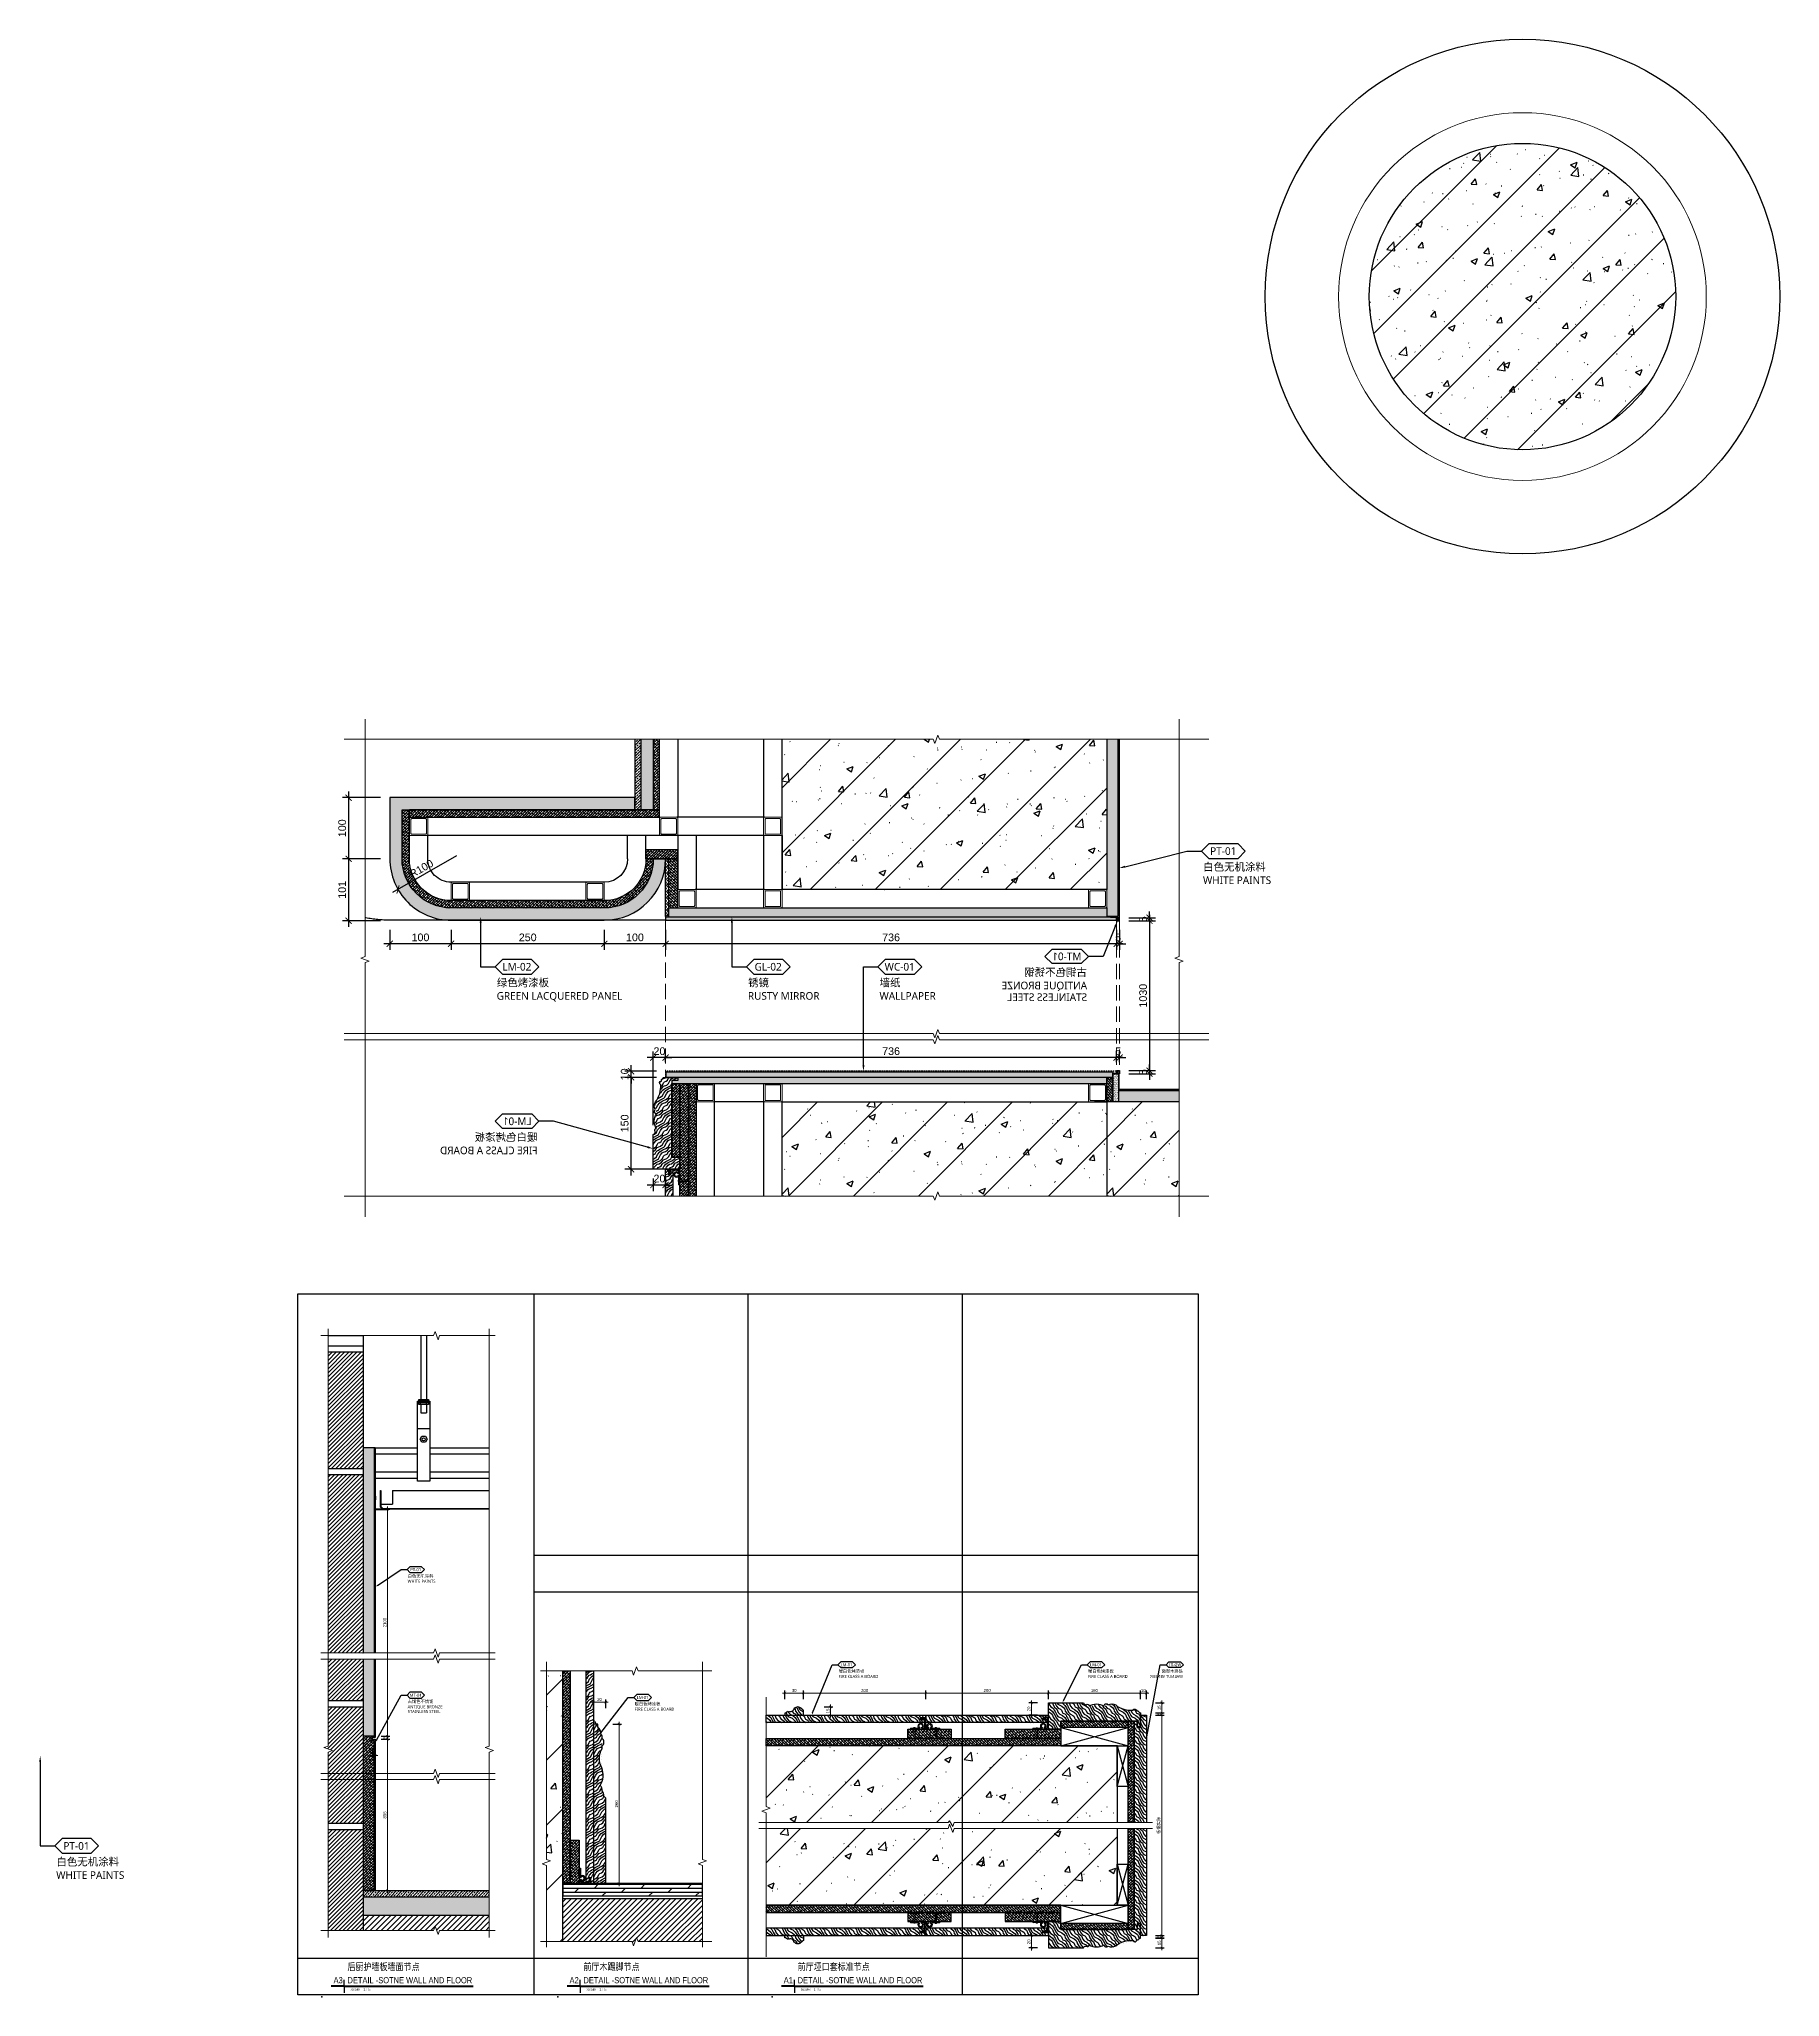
# Model space of a CAD drawing. Header units: millimetres. Extents: x 6321 to 61876, y 123 to 15211.
# Drawn here: x 49334 to 52175, y 8082 to 11276 of the extents above; entities that cross this region are included whole.
import ezdxf
from ezdxf import colors
from ezdxf.entities.mleader import LeaderData, LeaderLine
from ezdxf.enums import TextEntityAlignment as Align
from ezdxf.math import Vec2, Vec3
from ezdxf.xclip import XClip

# ---------------------------------------------------------------- set-up
doc = ezdxf.new("R2010")
doc.units = ezdxf.units.MM
doc.header["$XCLIPFRAME"] = 0
doc.linetypes.add('DASH', pattern=[0.35, 0.25, -0.1])
doc.linetypes.add('DASHED', pattern=[19.05, 12.7, -6.35])
doc.layers.get('Defpoints').update_dxf_attribs({"color": 250})
for name, color, linetype in [('1-窗', 2, 'Continuous'), ('D-BASE-WALL', 4, 'Continuous'), ('DE-MT', 2, 'Continuous'), ('G-ANNO-SYMB', 7, 'Continuous'), ('G-ANNO-TITL', 7, 'Continuous'), ('I-DETL-LW01', 1, 'Continuous'), ('I-DETL-LW02', 2, 'Continuous'), ('I-DETL-LW08', 8, 'Continuous'), ('I-DETL-LW251', 251, 'Continuous'), ('I-PL-IDS-MILL', 40, 'Continuous'), ('I-RCP-COVER', 10, 'Continuous'), ('I-SECT-LW01', 1, 'Continuous'), ('I-SECT-LW02', 2, 'Continuous'), ('I-SECT-LW251-PATT', 251, 'Continuous'), ('IA10-16 Floor Detail$0$I-SECT-LW09', 9, 'Continuous'), ('I—平面—门', 1, 'Continuous'), ('PE-尺寸标注', 44, 'Continuous'), ('Structure【大样结构线】', 30, 'Continuous'), ('WALL TYPE$0$G-ANNO-NOTE-CH', 7, 'Continuous'), ('WALL TYPE$0$HATCH', 8, 'Continuous'), ('WALL TYPE$0$I-SECT-LW03', 3, 'Continuous'), ('WALL TYPE$0$YELLOW', 2, 'Continuous')]:
    doc.layers.add(name, color=color, linetype=linetype)
for name, color, linetype, lineweight in [('_ACM-A-ANNO-DIMS', 2, 'Continuous', 13), ('_ACM-A-ANNO-DIMS @ 2', 2, 'Continuous', 13), ('_ACM-A-ANNO-DIMS @ 5', 2, 'Continuous', 13), ('_ACM-A-DETL-PATT', 8, 'Continuous', 0), ('_ACM-A-DETL-THIN', 2, 'Continuous', 9), ('_ACM-A-HACH', 251, 'Continuous', 9), ('I-PL-WALL-FHINISH', 73, 'Continuous', 13), ('IA10-16 Floor Detail$0$A-ELEV-HATC-8', 8, 'Continuous', 5), ('Thick Line', 7, 'Continuous', 50), ('视图标题', 90, 'Continuous', 25)]:
    doc.layers.add(name, color=color, linetype=linetype, lineweight=lineweight)
doc.styles.add('Aecom chinese title', font='simhei.ttf', dxfattribs={"width": 0.8})
doc.styles.add('Arial', font='ARIALUNI.ttf')
doc.styles.add('Arial_4', font='arial.ttf', dxfattribs={"height": 2.5})
doc.styles.add('WALL TYPE$0$Aecom Chinese', font='Microsoft YaHei.ttf')
doc.dimstyles.new('Aec-Arch-M-2', dxfattribs={"dimscale": 2, "dimtxt": 2.5, "dimasz": 2, "dimexe": 2, "dimexo": 2, "dimgap": 0.8, "dimtad": 1, "dimdec": 0, "dimrnd": 1, "dimzin": 3, "dimdsep": 46, "dimtxsty": 'Arial', "dimblk": 'WALL TYPE$0$_ArchTick', "dimcen": 2.5, "dimdle": 2, "dimclrd": 256, "dimclre": 256, "dimclrt": 256, "dimazin": 2, "dimtfac": 0.75, "dimtdec": 0, "dimtix": 1, "dimtmove": 2, "dimatfit": 2, "dimfxl": 5, "dimfxlon": 1, "dimtolj": 1, "dimtzin": 0, "dimlwd": -1, "dimarcsym": 0})
doc.dimstyles.new('WALL TYPE$0$Aec-Arch-M-5', dxfattribs={"dimscale": 5, "dimtxt": 2.5, "dimasz": 2, "dimexe": 2, "dimexo": 3, "dimgap": 0.8, "dimtad": 1, "dimdec": 0, "dimrnd": 1, "dimzin": 3, "dimdsep": 46, "dimtxsty": 'Arial', "dimblk": 'WALL TYPE$0$_ArchTick', "dimcen": 2.5, "dimdle": 2, "dimclrt": 256, "dimazin": 2, "dimtfac": 0.75, "dimtdec": 0, "dimtix": 1, "dimtmove": 2, "dimatfit": 2, "dimfxl": 5, "dimtolj": 1, "dimtzin": 0, "dimarcsym": 0})
pattern_1 = [(333.43495, (11679.55, -4227.241), (-1e-09, -20), [4.621368, -17.739311]), (310.601295, (11696.843, -4214.084), (2e-08, -20), [4.158067, -88.037378]), (310.601295, (11716.843, -4224.084), (2e-08, -20), [4.158067, -88.037378]), (310.601295, (11736.843, -4234.084), (-1e-08, -20), [4.158067, -88.037378]), (333.43495, (11676.754, -4217.094), (-1e-09, -20), [4.237008, -18.123672]), (320.19443, (11680.544, -4218.988), (8e-10, -20), [2.24049, -75.862006]), (320.19443, (11700.544, -4228.988), (8e-10, -20), [2.24049, -75.862006]), (320.19443, (11720.544, -4238.988), (8e-10, -20), [2.24049, -75.862006]), (291.80141, (11682.265, -4220.423), (-3e-08, -20), [2.868712, -50.982936]), (303.690068, (11683.331, -4223.086), (-1e-08, -20), [2.521813, -33.5337]), (333.43495, (11684.73, -4225.185), (-8e-09, -20), [3.3552885, -19.005391]), (315, (11687.73, -4226.685), (-3e-15, -20), [2.717818, -53.850724]), (315, (11707.73, -4236.685), (-3e-15, -20), [2.717818, -53.850724]), (291.80141, (11689.652, -4228.607), (-3e-08, -20), [2.19237, -51.659278]), (333.43495, (11676.292, -4210.612), (-8e-09, -20), [7.1896, -15.17108]), (320.19443, (11682.723, -4213.828), (8e-10, -20), [4.573562, -73.528935]), (320.19443, (11702.723, -4223.828), (8e-10, -20), [4.573562, -73.528935]), (320.19443, (11722.723, -4233.828), (8e-10, -20), [4.573562, -73.528935]), (303.690068, (11686.236, -4216.756), (-1e-08, -20), [2.2405595, -33.814953]), (285.945396, (11687.479, -4218.62), (-1.45e-06, -20), [3.5624845, -69.238614]), (303.690068, (11688.458, -4222.045), (-1e-08, -20), [4.0929665, -31.962546]), (320.19443, (11690.728, -4225.451), (8e-10, -20), [5.197338, -72.90516]), (320.19443, (11710.728, -4235.451), (8e-10, -20), [5.197338, -72.90516]), (320.19443, (11730.728, -4245.451), (-3e-09, -20), [5.197338, -72.90516]), (291.80141, (11694.721, -4228.778), (-3e-08, -20), [5.7145015, -48.137147]), (320.19443, (11683.683, -4209.308), (8e-10, -20), [5.214067, -72.88843]), (320.19443, (11703.683, -4219.308), (8e-10, -20), [5.214067, -72.88843]), (320.19443, (11723.683, -4229.308), (8e-10, -20), [5.214067, -72.88843]), (303.690068, (11687.688, -4212.646), (-1e-08, -20), [4.838075, -31.217438]), (296.56505, (11690.372, -4216.671), (1e-09, -20), [7.98596, -81.456759]), (296.56505, (11710.372, -4226.671), (1e-09, -20), [7.98596, -81.456759]), (310.601295, (11693.943, -4223.814), (2e-08, -20), [4.3193, -87.876143]), (310.601295, (11713.943, -4233.814), (2e-08, -20), [4.3193, -87.876143]), (310.601295, (11733.943, -4243.814), (2e-08, -20), [4.3193, -87.876143]), (303.690068, (11690.467, -4210.642), (-1e-08, -20), [2.735792, -33.319722]), (296.56505, (11691.984, -4212.919), (8e-09, -20), [7.158076, -82.284643]), (296.56505, (11711.984, -4222.919), (-8e-08, -20), [7.158076, -82.284643]), (310.601295, (11695.185, -4219.321), (2e-08, -20), [1.700823, -90.494622]), (310.601295, (11715.185, -4229.321), (2e-08, -20), [1.700823, -90.494622]), (310.601295, (11735.185, -4239.321), (2e-08, -20), [1.700823, -90.494622])]
pattern_2 = [(333.43495, (11679.55, -4417.394), (-1e-09, -20), [4.621368, -17.739311]), (310.601295, (11696.843, -4404.237), (2e-08, -20), [4.158067, -88.037378]), (310.601295, (11716.843, -4414.237), (2e-08, -20), [4.158067, -88.037378]), (310.601295, (11736.843, -4424.237), (-1e-08, -20), [4.158067, -88.037378]), (333.43495, (11676.754, -4407.246), (-1e-09, -20), [4.237008, -18.123672]), (320.19443, (11680.544, -4409.141), (8e-10, -20), [2.24049, -75.862006]), (320.19443, (11700.544, -4419.141), (8e-10, -20), [2.24049, -75.862006]), (320.19443, (11720.544, -4429.141), (8e-10, -20), [2.24049, -75.862006]), (291.80141, (11682.265, -4410.5754), (-3e-08, -20), [2.868712, -50.982936]), (303.690068, (11683.331, -4413.239), (-1e-08, -20), [2.521813, -33.5337]), (333.43495, (11684.73, -4415.337), (-8e-09, -20), [3.3552885, -19.005391]), (315, (11687.73, -4416.838), (-3e-15, -20), [2.717818, -53.850724]), (315, (11707.73, -4426.838), (-3e-15, -20), [2.717818, -53.850724]), (291.80141, (11689.652, -4418.7595), (-3e-08, -20), [2.19237, -51.659278]), (333.43495, (11676.292, -4400.765), (-8e-09, -20), [7.1896, -15.17108]), (320.19443, (11682.723, -4403.98), (8e-10, -20), [4.573562, -73.528935]), (320.19443, (11702.723, -4413.98), (8e-10, -20), [4.573562, -73.528935]), (320.19443, (11722.723, -4423.98), (8e-10, -20), [4.573562, -73.528935]), (303.690068, (11686.236, -4406.908), (-1e-08, -20), [2.2405595, -33.814953]), (285.945396, (11687.479, -4408.7726), (-1.45e-06, -20), [3.5624845, -69.238614]), (303.690068, (11688.458, -4412.198), (-1e-08, -20), [4.0929665, -31.962546]), (320.19443, (11690.728, -4415.604), (8e-10, -20), [5.197338, -72.90516]), (320.19443, (11710.728, -4425.604), (8e-10, -20), [5.197338, -72.90516]), (320.19443, (11730.728, -4435.604), (-3e-09, -20), [5.197338, -72.90516]), (291.80141, (11694.721, -4418.931), (-3e-08, -20), [5.7145015, -48.137147]), (320.19443, (11683.683, -4399.46), (8e-10, -20), [5.214067, -72.88843]), (320.19443, (11703.683, -4409.46), (8e-10, -20), [5.214067, -72.88843]), (320.19443, (11723.683, -4419.46), (8e-10, -20), [5.214067, -72.88843]), (303.690068, (11687.688, -4402.798), (-1e-08, -20), [4.838075, -31.217438]), (296.56505, (11690.372, -4406.824), (1e-09, -20), [7.98596, -81.456759]), (296.56505, (11710.372, -4416.824), (1e-09, -20), [7.98596, -81.456759]), (310.601295, (11693.943, -4413.967), (2e-08, -20), [4.3193, -87.876143]), (310.601295, (11713.943, -4423.967), (2e-08, -20), [4.3193, -87.876143]), (310.601295, (11733.943, -4433.967), (2e-08, -20), [4.3193, -87.876143]), (303.690068, (11690.467, -4400.795), (-1e-08, -20), [2.735792, -33.319722]), (296.56505, (11691.984, -4403.071), (8e-09, -20), [7.158076, -82.284643]), (296.56505, (11711.984, -4413.071), (-8e-08, -20), [7.158076, -82.284643]), (310.601295, (11695.185, -4409.474), (2e-08, -20), [1.700823, -90.494622]), (310.601295, (11715.185, -4419.474), (2e-08, -20), [1.700823, -90.494622]), (310.601295, (11735.185, -4429.474), (2e-08, -20), [1.700823, -90.494622])]
pattern_3 = [(45, (-56422.3213, -11649.3324), (-2.24506403, 2.24506403), []), (135, (-56422.3213, -11649.3324), (-6.73519209, 2.24506403), [7.9375, -4.7625])]

msp = doc.modelspace()

# ---------------------------------------------------------------- blocks, each defined once
blk = doc.blocks.new('海龙_1215173755')
at = {"layer": 'WALL TYPE$0$HATCH', "ltscale": 2}
h = blk.add_hatch(dxfattribs=at)
h.set_pattern_fill('ANSI32', color=256, scale=0.5)
h.set_pattern_definition([(45, (-39299.698, -12402.6693), (-3.36759605, 3.36759605), []), (45, (-39297.453, -12402.6693), (-3.36759605, 3.36759605), [])])
edge = h.paths.add_edge_path()
edge.add_line((2.3, -7.2), (2.3, 11.3))
edge.add_line((2.3, 11.3), (-2.8, 11.3))
edge.add_arc((-2.8, 9.3), 2, 90, 201.2139)
edge.add_arc((-6, 5.9), 2.97, -243.0808, 63.0808, ccw=False)
edge.add_arc((-9.2, 9.3), 2, 338.7861, 450)
edge.add_line((-9.2, 11.3), (-22.7, 11.3))
edge.add_line((-22.7, 11.3), (-22.7, 9.3))
edge.add_line((-22.7, 9.3), (-9.2, 9.3))
edge.add_arc((-6, 6.1), 4.51, 135.3033, 404.6967)
edge.add_line((-2.8, 9.3), (0.3, 9.3))
edge.add_line((0.3, 9.3), (0.3, -3.5))
edge.add_line((0.3, -3.5), (0.3, -5.1))
edge.add_line((0.3, -5.1), (-6.5, -5.1))
edge.add_line((-6.5, -5.1), (-6.5, -7.2))
edge.add_line((-6.5, -7.2), (2.3, -7.2))
at = {"color": 1, "linetype": 'Continuous', "lineweight": 15}
blk.add_lwpolyline([(2.3, -7.2), (2.3, 11.3), (-2.8, 11.3, 0.527318), (-4.6, 8.5, -4.178276), (-7.3, 8.5, 0.527318), (-9.2, 11.3), (-22.7, 11.3), (-22.7, 9.3), (-9.2, 9.3, 2.396256), (-2.8, 9.3), (0.3, 9.3), (0.3, -3.5), (0.3, -5.1), (-6.5, -5.1), (-6.5, -7.2)], format="xyb", close=True, dxfattribs=at)
at = {"color": 1, "linetype": 'Continuous', "lineweight": 15, "elevation": 7.8}
blk.add_lwpolyline([(-17.3, 24.1), (-17.3, 8.5), (-15.2, 8.5), (-15.2, 24.1)], close=True, dxfattribs=at)
blk = doc.blocks.new('海龙_1215174788')
at = {"layer": 'I-DETL-LW01'}
for p, q in [((-55, 0), (55, -30)), ((-55, -30), (55, 0))]:
    blk.add_line(p, q, dxfattribs=at)
blk.add_lwpolyline([(55, -30), (-55, -30), (-55, 0), (55, 0), (55, -30)], close=True, dxfattribs=at)
blk = doc.blocks.new('K_01')
at = {"layer": 'I-DETL-LW01'}
for p, q in [((-8.8, 0), (8.8, -66.5)), ((-8.8, -66.5), (8.8, 0))]:
    blk.add_line(p, q, dxfattribs=at)
blk.add_lwpolyline([(8.8, -66.5), (-8.8, -66.5), (-8.8, 0), (8.8, 0), (8.8, -66.5)], close=True, dxfattribs=at)
blk = doc.blocks.new('WALL TYPE$0$_ArchTick')
at = {"color": 0, "linetype": 'ByBlock', "const_width": 0.15}
blk.add_lwpolyline([(-0.5, -0.5), (0.5, 0.5)], dxfattribs=at)
blk = doc.blocks.new('*D178')
at = {"layer": '_ACM-A-ANNO-DIMS', "linetype": 'Continuous', "lineweight": -2, "ltscale": 2, "transparency": 16777216}
for p, q in [((49892.2, 8501.9), (49906.2, 8501.9)), ((49892.2, 8254.9), (49906.2, 8254.9))]:
    blk.add_line(p, q, dxfattribs=at)
at = {"layer": '_ACM-A-ANNO-DIMS', "ltscale": 2, "transparency": 16777216}
blk.add_line((49902.2, 8250.9), (49902.2, 8505.9), dxfattribs=at)
at = {"layer": 'Defpoints', "color": 0, "linetype": 'Continuous', "ltscale": 2, "transparency": 16777216}
for p in [(49882.5, 8501.9), (49902.2, 8501.9), (49882.5, 8254.9)]:
    blk.add_point(p, dxfattribs=at)
at = {"layer": '_ACM-A-ANNO-DIMS', "linetype": 'Continuous', "ltscale": 2, "transparency": 16777216, "xscale": 4, "yscale": 4, "zscale": 4}
for p, rotation in [((49902.2, 8501.9), 90), ((49902.2, 8254.9), 270)]:
    blk.add_blockref('WALL TYPE$0$_ArchTick', p, dxfattribs=dict(at, rotation=rotation))
at = {"layer": '_ACM-A-ANNO-DIMS', "linetype": 'Continuous', "ltscale": 2, "transparency": 16777216, "insert": (49898, 8378.4), "char_height": 5, "attachment_point": 5, "rotation": 90, "style": 'Arial'}
blk.add_mtext('\\A1;895', dxfattribs=at)
blk = doc.blocks.new('*D177')
at = {"layer": '_ACM-A-ANNO-DIMS', "linetype": 'Continuous', "lineweight": -2, "ltscale": 2, "transparency": 16777216}
for p, q in [((49892.2, 8506.9), (49906.2, 8506.9)), ((49892.2, 8501.9), (49906.2, 8501.9))]:
    blk.add_line(p, q, dxfattribs=at)
at = {"layer": '_ACM-A-ANNO-DIMS', "ltscale": 2, "transparency": 16777216}
for p, q in [((49902.2, 8506.9), (49902.2, 8510.9)), ((49902.2, 8501.9), (49902.2, 8506.9)), ((49902.2, 8501.9), (49902.2, 8497.9))]:
    blk.add_line(p, q, dxfattribs=at)
at = {"layer": 'Defpoints', "color": 0, "linetype": 'Continuous', "ltscale": 2, "transparency": 16777216}
for p in [(49882.5, 8506.9), (49882.5, 8501.9), (49902.2, 8506.9)]:
    blk.add_point(p, dxfattribs=at)
at = {"layer": '_ACM-A-ANNO-DIMS', "linetype": 'Continuous', "ltscale": 2, "transparency": 16777216, "xscale": 4, "yscale": 4, "zscale": 4}
for p, rotation in [((49902.2, 8506.9), 270), ((49902.2, 8501.9), 90)]:
    blk.add_blockref('WALL TYPE$0$_ArchTick', p, dxfattribs=dict(at, rotation=rotation))
at = {"layer": '_ACM-A-ANNO-DIMS', "linetype": 'Continuous', "ltscale": 2, "transparency": 16777216, "insert": (49898, 8504.4), "char_height": 5, "attachment_point": 5, "rotation": 90, "style": 'Arial'}
blk.add_mtext('\\A1;5', dxfattribs=at)
blk = doc.blocks.new('*D137')
at = {"layer": '_ACM-A-ANNO-DIMS', "ltscale": 2, "transparency": 16777216}
for p, q in [((49877.5, 8475.2), (49873.5, 8475.2)), ((49882.5, 8475.2), (49877.5, 8475.2)), ((49882.5, 8475.2), (49886.5, 8475.2))]:
    blk.add_line(p, q, dxfattribs=at)
at = {"layer": '_ACM-A-ANNO-DIMS', "linetype": 'Continuous', "lineweight": -2, "ltscale": 2, "transparency": 16777216}
for p, q in [((49877.5, 8485.2), (49877.5, 8471.2)), ((49882.5, 8485.2), (49882.5, 8471.2))]:
    blk.add_line(p, q, dxfattribs=at)
at = {"layer": 'Defpoints', "color": 0, "linetype": 'Continuous', "ltscale": 2, "transparency": 16777216}
for p in [(49877.5, 8501.9), (49882.5, 8501.9), (49877.5, 8475.2)]:
    blk.add_point(p, dxfattribs=at)
at = {"layer": '_ACM-A-ANNO-DIMS', "linetype": 'Continuous', "ltscale": 2, "transparency": 16777216, "xscale": 4, "yscale": 4, "zscale": 4}
blk.add_blockref('WALL TYPE$0$_ArchTick', (49877.5, 8475.2), dxfattribs=at)
at = {"layer": '_ACM-A-ANNO-DIMS', "linetype": 'Continuous', "ltscale": 2, "transparency": 16777216, "xscale": 4, "yscale": 4, "zscale": 4, "rotation": 180}
blk.add_blockref('WALL TYPE$0$_ArchTick', (49882.5, 8475.2), dxfattribs=at)
at = {"layer": '_ACM-A-ANNO-DIMS', "linetype": 'Continuous', "ltscale": 2, "transparency": 16777216, "insert": (49880, 8479.3), "char_height": 5, "attachment_point": 5, "style": 'Arial'}
blk.add_mtext('\\A1;5', dxfattribs=at)
blk = doc.blocks.new('*D176')
at = {"layer": '_ACM-A-ANNO-DIMS', "ltscale": 2, "transparency": 16777216}
blk.add_line((49902.2, 8502.9), (49902.2, 8881.6), dxfattribs=at)
at = {"layer": '_ACM-A-ANNO-DIMS', "linetype": 'Continuous', "lineweight": -2, "ltscale": 2, "transparency": 16777216}
for p, q in [((49892.2, 8877.6), (49906.2, 8877.6)), ((49892.2, 8506.9), (49906.2, 8506.9))]:
    blk.add_line(p, q, dxfattribs=at)
at = {"layer": 'Defpoints', "color": 0, "linetype": 'Continuous', "ltscale": 2, "transparency": 16777216}
for p in [(49882.5, 8877.6), (49902.2, 8877.6), (49882.5, 8506.9)]:
    blk.add_point(p, dxfattribs=at)
at = {"layer": '_ACM-A-ANNO-DIMS', "linetype": 'Continuous', "ltscale": 2, "transparency": 16777216, "xscale": 4, "yscale": 4, "zscale": 4}
for p, rotation in [((49902.2, 8877.6), 90), ((49902.2, 8506.9), 270)]:
    blk.add_blockref('WALL TYPE$0$_ArchTick', p, dxfattribs=dict(at, rotation=rotation))
at = {"layer": '_ACM-A-ANNO-DIMS', "linetype": 'Continuous', "ltscale": 2, "transparency": 16777216, "insert": (49898, 8692.3), "char_height": 5, "attachment_point": 5, "rotation": 90, "style": 'Arial'}
blk.add_mtext('\\A1;2100', dxfattribs=at)
blk = doc.blocks.new('*D138')
at = {"layer": '_ACM-A-ANNO-DIMS', "ltscale": 2, "transparency": 16777216}
blk.add_line((50280.2, 8530.4), (50280.2, 8262.4), dxfattribs=at)
at = {"layer": '_ACM-A-ANNO-DIMS', "linetype": 'Continuous', "lineweight": -2, "ltscale": 2, "transparency": 16777216}
for p, q in [((50270.2, 8526.4), (50284.2, 8526.4)), ((50270.2, 8266.4), (50284.2, 8266.4))]:
    blk.add_line(p, q, dxfattribs=at)
at = {"layer": 'Defpoints', "color": 0, "linetype": 'Continuous', "ltscale": 2, "transparency": 16777216}
for p in [(50245.5, 8526.4, 0.5), (50245.5, 8266.4), (50280.2, 8266.4)]:
    blk.add_point(p, dxfattribs=at)
at = {"layer": '_ACM-A-ANNO-DIMS', "linetype": 'Continuous', "ltscale": 2, "transparency": 16777216, "xscale": 4, "yscale": 4, "zscale": 4}
for p, rotation in [((50280.2, 8526.4), 90), ((50280.2, 8266.4), 270)]:
    blk.add_blockref('WALL TYPE$0$_ArchTick', p, dxfattribs=dict(at, rotation=rotation))
at = {"layer": '_ACM-A-ANNO-DIMS', "linetype": 'Continuous', "ltscale": 2, "transparency": 16777216, "insert": (50276.1, 8396.4), "char_height": 5, "attachment_point": 5, "rotation": 90, "style": 'Arial'}
blk.add_mtext('\\A1;260', dxfattribs=at)
blk = doc.blocks.new('*D139')
at = {"layer": '_ACM-A-ANNO-DIMS', "ltscale": 2, "transparency": 16777216}
blk.add_line((50234.5, 8562.6), (50262.5, 8562.6), dxfattribs=at)
at = {"layer": '_ACM-A-ANNO-DIMS', "linetype": 'Continuous', "lineweight": -2, "ltscale": 2, "transparency": 16777216}
for p, q in [((50238.5, 8552.6), (50238.5, 8566.6)), ((50258.5, 8552.6), (50258.5, 8566.6))]:
    blk.add_line(p, q, dxfattribs=at)
at = {"layer": 'Defpoints', "color": 0, "linetype": 'Continuous', "ltscale": 2, "transparency": 16777216}
for p in [(50258.5, 8562.6), (50238.5, 8526.4, 0.5), (50258.5, 8405.8, 0.5)]:
    blk.add_point(p, dxfattribs=at)
at = {"layer": '_ACM-A-ANNO-DIMS', "linetype": 'Continuous', "ltscale": 2, "transparency": 16777216, "xscale": 4, "yscale": 4, "zscale": 4, "rotation": 180}
blk.add_blockref('WALL TYPE$0$_ArchTick', (50238.5, 8562.6), dxfattribs=at)
at = {"layer": '_ACM-A-ANNO-DIMS', "linetype": 'Continuous', "ltscale": 2, "transparency": 16777216, "xscale": 4, "yscale": 4, "zscale": 4}
blk.add_blockref('WALL TYPE$0$_ArchTick', (50258.5, 8562.6), dxfattribs=at)
at = {"layer": '_ACM-A-ANNO-DIMS', "linetype": 'Continuous', "ltscale": 2, "transparency": 16777216, "insert": (50248.5, 8566.7), "char_height": 5, "attachment_point": 5, "style": 'Arial'}
blk.add_mtext('\\A1;20', dxfattribs=at)
blk = doc.blocks.new('*D140')
at = {"layer": '_ACM-A-ANNO-DIMS', "linetype": 'Continuous', "lineweight": -2, "ltscale": 2, "transparency": 16777216}
for p, q in [((50963.2, 8561.3), (50949.2, 8561.3)), ((50963.2, 8541.3), (50949.2, 8541.3))]:
    blk.add_line(p, q, dxfattribs=at)
at = {"layer": '_ACM-A-ANNO-DIMS', "ltscale": 2, "transparency": 16777216}
blk.add_line((50953.2, 8537.3), (50953.2, 8565.3), dxfattribs=at)
at = {"layer": 'Defpoints', "color": 0, "linetype": 'Continuous', "ltscale": 2, "transparency": 16777216}
for p in [(50953.2, 8561.3), (50981, 8561.3), (50981, 8541.3)]:
    blk.add_point(p, dxfattribs=at)
at = {"layer": '_ACM-A-ANNO-DIMS', "linetype": 'Continuous', "ltscale": 2, "transparency": 16777216, "xscale": 4, "yscale": 4, "zscale": 4}
for p, rotation in [((50953.2, 8561.3), 90), ((50953.2, 8541.3), 270)]:
    blk.add_blockref('WALL TYPE$0$_ArchTick', p, dxfattribs=dict(at, rotation=rotation))
at = {"layer": '_ACM-A-ANNO-DIMS', "linetype": 'Continuous', "ltscale": 2, "transparency": 16777216, "insert": (50949, 8551.3), "char_height": 5, "attachment_point": 5, "rotation": 90, "style": 'Arial'}
blk.add_mtext('\\A1;20', dxfattribs=at)
blk = doc.blocks.new('视口 - No Ref  Number-1111583-交互展示区立面图2 DIGITAL CORRIDOR ELEVATION 2')
at = {"layer": 'Thick Line'}
blk.add_line((0, 0), (-12.7, 0), dxfattribs=at)
at = {"layer": '视图标题'}
for q in [(0, 6.35), (0, -6.35)]:
    blk.add_line((0, 0), q, dxfattribs=at)
blk = doc.blocks.new('A$C0FD827E6')
at = {"color": 0, "linetype": 'ByBlock', "lineweight": -2}
blk.add_point((-3.1, -10.7), dxfattribs=at)
at = {"layer": '视图标题', "color": 7, "lineweight": 50}
blk.add_line((18.7, -0.4), (144.9, -0.4), dxfattribs=at)
at = {"layer": '视图标题'}
blk.add_blockref('视口 - No Ref  Number-1111583-交互展示区立面图2 DIGITAL CORRIDOR ELEVATION 2', (18.7, -0.4), dxfattribs=at)
at = {"layer": 'G-ANNO-SYMB', "width": 0.8}
for tag, p, height, style in [('TITLE1', (21.9, 19.2), 7, 'Aecom chinese title'), ('DN', (3.1, 2.5), 6, 'Arial'), ('TITLE2', (21.9, 10.4), 6, 'Arial'), ('TITLE3', (21.9, 2.5), 6, 'Arial')]:
    blk.add_attdef(tag, p, '', height=height, dxfattribs=dict(at, style=style))
at = {"layer": '视图标题', "color": 7, "lineweight": 5, "insert": (24.9, -2.3), "char_height": 2.5, "width": 25.895, "attachment_point": 1, "style": 'Arial_4'}
blk.add_mtext('Scale:   1 : 5', dxfattribs=at)
blk = doc.blocks.new('*D185')
at = {"layer": '_ACM-A-ANNO-DIMS', "ltscale": 2, "transparency": 16777216}
blk.add_line((50585, 8577.3), (50547, 8577.3), dxfattribs=at)
at = {"layer": '_ACM-A-ANNO-DIMS', "linetype": 'Continuous', "lineweight": -2, "ltscale": 2, "transparency": 16777216}
for p, q in [((50551, 8567.3), (50551, 8581.3)), ((50581, 8567.3), (50581, 8581.3))]:
    blk.add_line(p, q, dxfattribs=at)
at = {"layer": 'Defpoints', "color": 0, "linetype": 'Continuous', "ltscale": 2, "transparency": 16777216}
for p in [(50551, 8577.3), (50551, 8541.3), (50581, 8541.3)]:
    blk.add_point(p, dxfattribs=at)
at = {"layer": '_ACM-A-ANNO-DIMS', "linetype": 'Continuous', "ltscale": 2, "transparency": 16777216, "xscale": 4, "yscale": 4, "zscale": 4, "rotation": 180}
blk.add_blockref('WALL TYPE$0$_ArchTick', (50551, 8577.3), dxfattribs=at)
at = {"layer": '_ACM-A-ANNO-DIMS', "linetype": 'Continuous', "ltscale": 2, "transparency": 16777216, "xscale": 4, "yscale": 4, "zscale": 4}
blk.add_blockref('WALL TYPE$0$_ArchTick', (50581, 8577.3), dxfattribs=at)
at = {"layer": '_ACM-A-ANNO-DIMS', "linetype": 'Continuous', "ltscale": 2, "transparency": 16777216, "insert": (50566, 8581.5), "char_height": 5, "attachment_point": 5, "style": 'Arial'}
blk.add_mtext('\\A1;30', dxfattribs=at)
blk = doc.blocks.new('*D186')
at = {"layer": '_ACM-A-ANNO-DIMS', "ltscale": 2, "transparency": 16777216}
blk.add_line((50785, 8577.3), (50577, 8577.3), dxfattribs=at)
at = {"layer": '_ACM-A-ANNO-DIMS', "linetype": 'Continuous', "lineweight": -2, "ltscale": 2, "transparency": 16777216}
for p, q in [((50581, 8567.3), (50581, 8581.3)), ((50781, 8567.3), (50781, 8581.3))]:
    blk.add_line(p, q, dxfattribs=at)
at = {"layer": 'Defpoints', "color": 0, "linetype": 'Continuous', "ltscale": 2, "transparency": 16777216}
for p in [(50581, 8577.3), (50581, 8541.3), (50781, 8541.3)]:
    blk.add_point(p, dxfattribs=at)
at = {"layer": '_ACM-A-ANNO-DIMS', "linetype": 'Continuous', "ltscale": 2, "transparency": 16777216, "xscale": 4, "yscale": 4, "zscale": 4, "rotation": 180}
blk.add_blockref('WALL TYPE$0$_ArchTick', (50581, 8577.3), dxfattribs=at)
at = {"layer": '_ACM-A-ANNO-DIMS', "linetype": 'Continuous', "ltscale": 2, "transparency": 16777216, "xscale": 4, "yscale": 4, "zscale": 4}
blk.add_blockref('WALL TYPE$0$_ArchTick', (50781, 8577.3), dxfattribs=at)
at = {"layer": '_ACM-A-ANNO-DIMS', "linetype": 'Continuous', "ltscale": 2, "transparency": 16777216, "insert": (50681, 8581.5), "char_height": 5, "attachment_point": 5, "style": 'Arial'}
blk.add_mtext('\\A1;200', dxfattribs=at)
blk = doc.blocks.new('*D187')
at = {"layer": '_ACM-A-ANNO-DIMS', "ltscale": 2, "transparency": 16777216}
blk.add_line((50985, 8577.3), (50777, 8577.3), dxfattribs=at)
at = {"layer": '_ACM-A-ANNO-DIMS', "linetype": 'Continuous', "lineweight": -2, "ltscale": 2, "transparency": 16777216}
for p, q in [((50781, 8567.3), (50781, 8581.3)), ((50981, 8567.3), (50981, 8581.3))]:
    blk.add_line(p, q, dxfattribs=at)
at = {"layer": 'Defpoints', "color": 0, "linetype": 'Continuous', "ltscale": 2, "transparency": 16777216}
for p in [(50781, 8577.3), (50781, 8541.3), (50981, 8541.3)]:
    blk.add_point(p, dxfattribs=at)
at = {"layer": '_ACM-A-ANNO-DIMS', "linetype": 'Continuous', "ltscale": 2, "transparency": 16777216, "xscale": 4, "yscale": 4, "zscale": 4, "rotation": 180}
blk.add_blockref('WALL TYPE$0$_ArchTick', (50781, 8577.3), dxfattribs=at)
at = {"layer": '_ACM-A-ANNO-DIMS', "linetype": 'Continuous', "ltscale": 2, "transparency": 16777216, "xscale": 4, "yscale": 4, "zscale": 4}
blk.add_blockref('WALL TYPE$0$_ArchTick', (50981, 8577.3), dxfattribs=at)
at = {"layer": '_ACM-A-ANNO-DIMS', "linetype": 'Continuous', "ltscale": 2, "transparency": 16777216, "insert": (50881, 8581.5), "char_height": 5, "attachment_point": 5, "style": 'Arial'}
blk.add_mtext('\\A1;200', dxfattribs=at)
blk = doc.blocks.new('*D188')
at = {"layer": '_ACM-A-ANNO-DIMS', "ltscale": 2, "transparency": 16777216}
blk.add_line((51135, 8577.3), (50977, 8577.3), dxfattribs=at)
at = {"layer": '_ACM-A-ANNO-DIMS', "linetype": 'Continuous', "lineweight": -2, "ltscale": 2, "transparency": 16777216}
for p, q in [((50981, 8567.3), (50981, 8581.3)), ((51131, 8567.3), (51131, 8581.3))]:
    blk.add_line(p, q, dxfattribs=at)
at = {"layer": 'Defpoints', "color": 0, "linetype": 'Continuous', "ltscale": 2, "transparency": 16777216}
for p in [(50981, 8577.3), (50981, 8541.3), (51131, 8541.3)]:
    blk.add_point(p, dxfattribs=at)
at = {"layer": '_ACM-A-ANNO-DIMS', "linetype": 'Continuous', "ltscale": 2, "transparency": 16777216, "xscale": 4, "yscale": 4, "zscale": 4, "rotation": 180}
blk.add_blockref('WALL TYPE$0$_ArchTick', (50981, 8577.3), dxfattribs=at)
at = {"layer": '_ACM-A-ANNO-DIMS', "linetype": 'Continuous', "ltscale": 2, "transparency": 16777216, "xscale": 4, "yscale": 4, "zscale": 4}
blk.add_blockref('WALL TYPE$0$_ArchTick', (51131, 8577.3), dxfattribs=at)
at = {"layer": '_ACM-A-ANNO-DIMS', "linetype": 'Continuous', "ltscale": 2, "transparency": 16777216, "insert": (51056, 8581.5), "char_height": 5, "attachment_point": 5, "style": 'Arial'}
blk.add_mtext('\\A1;150', dxfattribs=at)
blk = doc.blocks.new('*D184')
at = {"layer": '_ACM-A-ANNO-DIMS', "ltscale": 2, "transparency": 16777216}
blk.add_line((51145, 8577.3), (51127, 8577.3), dxfattribs=at)
at = {"layer": '_ACM-A-ANNO-DIMS', "linetype": 'Continuous', "lineweight": -2, "ltscale": 2, "transparency": 16777216}
for p, q in [((51131, 8567.3), (51131, 8581.3)), ((51141, 8567.3), (51141, 8581.3))]:
    blk.add_line(p, q, dxfattribs=at)
at = {"layer": 'Defpoints', "color": 0, "linetype": 'Continuous', "ltscale": 2, "transparency": 16777216}
for p in [(51131, 8577.3), (51131, 8541.3), (51141, 8541.3)]:
    blk.add_point(p, dxfattribs=at)
at = {"layer": '_ACM-A-ANNO-DIMS', "linetype": 'Continuous', "ltscale": 2, "transparency": 16777216, "xscale": 4, "yscale": 4, "zscale": 4, "rotation": 180}
blk.add_blockref('WALL TYPE$0$_ArchTick', (51131, 8577.3), dxfattribs=at)
at = {"layer": '_ACM-A-ANNO-DIMS', "linetype": 'Continuous', "ltscale": 2, "transparency": 16777216, "xscale": 4, "yscale": 4, "zscale": 4}
blk.add_blockref('WALL TYPE$0$_ArchTick', (51141, 8577.3), dxfattribs=at)
at = {"layer": '_ACM-A-ANNO-DIMS', "linetype": 'Continuous', "ltscale": 2, "transparency": 16777216, "insert": (51136, 8581.5), "char_height": 5, "attachment_point": 5, "style": 'Arial'}
blk.add_mtext('\\A1;10', dxfattribs=at)
blk = doc.blocks.new('*D141')
at = {"layer": '_ACM-A-ANNO-DIMS', "linetype": 'Continuous', "lineweight": -2, "ltscale": 2, "transparency": 16777216}
for p, q in [((50963.2, 8181.4), (50949.2, 8181.4)), ((50963.2, 8161.4), (50949.2, 8161.4))]:
    blk.add_line(p, q, dxfattribs=at)
at = {"layer": '_ACM-A-ANNO-DIMS', "ltscale": 2, "transparency": 16777216}
blk.add_line((50953.2, 8185.4), (50953.2, 8157.4), dxfattribs=at)
at = {"layer": 'Defpoints', "color": 0, "linetype": 'Continuous', "ltscale": 2, "transparency": 16777216}
for p in [(50981, 8181.4), (50953.2, 8161.4), (50981, 8161.4)]:
    blk.add_point(p, dxfattribs=at)
at = {"layer": '_ACM-A-ANNO-DIMS', "linetype": 'Continuous', "ltscale": 2, "transparency": 16777216, "xscale": 4, "yscale": 4, "zscale": 4}
for p, rotation in [((50953.2, 8181.4), 90), ((50953.2, 8161.4), 270)]:
    blk.add_blockref('WALL TYPE$0$_ArchTick', p, dxfattribs=dict(at, rotation=rotation))
at = {"layer": '_ACM-A-ANNO-DIMS', "linetype": 'Continuous', "ltscale": 2, "transparency": 16777216, "insert": (50949, 8171.4), "char_height": 5, "attachment_point": 5, "rotation": 90, "style": 'Arial'}
blk.add_mtext('\\A1;20', dxfattribs=at)
blk = doc.blocks.new('*D142')
at = {"layer": '_ACM-A-ANNO-DIMS', "linetype": 'Continuous', "lineweight": -2, "ltscale": 2, "transparency": 16777216}
for p, q in [((50615.2, 8554.6), (50629.2, 8554.6)), ((50615.2, 8541.3), (50629.2, 8541.3))]:
    blk.add_line(p, q, dxfattribs=at)
at = {"layer": '_ACM-A-ANNO-DIMS', "ltscale": 2, "transparency": 16777216}
blk.add_line((50625.2, 8558.6), (50625.2, 8537.3), dxfattribs=at)
at = {"layer": 'Defpoints', "color": 0, "linetype": 'Continuous', "ltscale": 2, "transparency": 16777216}
for p in [(50572, 8554.6, 0.5), (50572, 8541.3, 0.5), (50625.2, 8541.3)]:
    blk.add_point(p, dxfattribs=at)
at = {"layer": '_ACM-A-ANNO-DIMS', "linetype": 'Continuous', "ltscale": 2, "transparency": 16777216, "xscale": 4, "yscale": 4, "zscale": 4}
for p, rotation in [((50625.2, 8554.6), 90), ((50625.2, 8541.3), 270)]:
    blk.add_blockref('WALL TYPE$0$_ArchTick', p, dxfattribs=dict(at, rotation=rotation))
at = {"layer": '_ACM-A-ANNO-DIMS', "linetype": 'Continuous', "ltscale": 2, "transparency": 16777216, "insert": (50621, 8548), "char_height": 5, "attachment_point": 5, "rotation": 90, "style": 'Arial'}
blk.add_mtext('\\A1;15', dxfattribs=at)
blk = doc.blocks.new('*D183')
at = {"layer": '_ACM-A-ANNO-DIMS', "linetype": 'Continuous', "lineweight": -2, "ltscale": 2, "transparency": 16777216}
for p, q in [((51155.9, 8541.3), (51169.9, 8541.3)), ((51155.9, 8181.5), (51169.9, 8181.5))]:
    blk.add_line(p, q, dxfattribs=at)
at = {"layer": '_ACM-A-ANNO-DIMS', "ltscale": 2, "transparency": 16777216}
blk.add_line((51165.9, 8545.3), (51165.9, 8177.5), dxfattribs=at)
at = {"layer": 'Defpoints', "color": 0, "linetype": 'Continuous', "ltscale": 2, "transparency": 16777216}
for p in [(51141, 8541.3), (51141, 8181.5), (51165.9, 8181.5)]:
    blk.add_point(p, dxfattribs=at)
at = {"layer": '_ACM-A-ANNO-DIMS', "linetype": 'Continuous', "ltscale": 2, "transparency": 16777216, "xscale": 4, "yscale": 4, "zscale": 4}
for p, rotation in [((51165.9, 8541.3), 90), ((51165.9, 8181.5), 270)]:
    blk.add_blockref('WALL TYPE$0$_ArchTick', p, dxfattribs=dict(at, rotation=rotation))
at = {"layer": '_ACM-A-ANNO-DIMS', "linetype": 'Continuous', "ltscale": 2, "transparency": 16777216, "insert": (51161.1, 8361.4), "char_height": 5, "attachment_point": 5, "rotation": 90, "style": 'Arial'}
blk.add_mtext('\\A1;根据实际', dxfattribs=at)
blk = doc.blocks.new('*D182')
at = {"layer": '_ACM-A-ANNO-DIMS', "linetype": 'Continuous', "lineweight": -2, "ltscale": 2, "transparency": 16777216}
for p, q in [((51155.9, 8181.5), (51169.9, 8181.5)), ((51155.9, 8177.5), (51169.9, 8177.5))]:
    blk.add_line(p, q, dxfattribs=at)
at = {"layer": '_ACM-A-ANNO-DIMS', "ltscale": 2, "transparency": 16777216}
for p, q in [((51165.9, 8181.5), (51165.9, 8185.5)), ((51165.9, 8181.5), (51165.9, 8177.5)), ((51165.9, 8177.5), (51165.9, 8173.5))]:
    blk.add_line(p, q, dxfattribs=at)
at = {"layer": 'Defpoints', "color": 0, "linetype": 'Continuous', "ltscale": 2, "transparency": 16777216}
for p in [(51141, 8181.5), (51141, 8177.5), (51165.9, 8177.5)]:
    blk.add_point(p, dxfattribs=at)
at = {"layer": '_ACM-A-ANNO-DIMS', "linetype": 'Continuous', "ltscale": 2, "transparency": 16777216, "xscale": 4, "yscale": 4, "zscale": 4}
for p, rotation in [((51165.9, 8181.5), 270), ((51165.9, 8177.5), 90)]:
    blk.add_blockref('WALL TYPE$0$_ArchTick', p, dxfattribs=dict(at, rotation=rotation))
at = {"layer": '_ACM-A-ANNO-DIMS', "linetype": 'Continuous', "ltscale": 2, "transparency": 16777216, "insert": (51161.7, 8179.5), "char_height": 5, "attachment_point": 5, "rotation": 90, "style": 'Arial'}
blk.add_mtext('\\A1;5', dxfattribs=at)
blk = doc.blocks.new('*D180')
at = {"layer": '_ACM-A-ANNO-DIMS', "linetype": 'Continuous', "lineweight": -2, "ltscale": 2, "transparency": 16777216}
for p, q in [((51155.9, 8545.2), (51169.9, 8545.2)), ((51155.9, 8541.3), (51169.9, 8541.3))]:
    blk.add_line(p, q, dxfattribs=at)
at = {"layer": '_ACM-A-ANNO-DIMS', "ltscale": 2, "transparency": 16777216}
for p, q in [((51165.9, 8545.2), (51165.9, 8549.2)), ((51165.9, 8545.2), (51165.9, 8541.3)), ((51165.9, 8541.3), (51165.9, 8537.3))]:
    blk.add_line(p, q, dxfattribs=at)
at = {"layer": 'Defpoints', "color": 0, "linetype": 'Continuous', "ltscale": 2, "transparency": 16777216}
for p in [(51141, 8545.2), (51141, 8541.3), (51165.9, 8541.3)]:
    blk.add_point(p, dxfattribs=at)
at = {"layer": '_ACM-A-ANNO-DIMS', "linetype": 'Continuous', "ltscale": 2, "transparency": 16777216, "xscale": 4, "yscale": 4, "zscale": 4}
for p, rotation in [((51165.9, 8545.2), 270), ((51165.9, 8541.3), 90)]:
    blk.add_blockref('WALL TYPE$0$_ArchTick', p, dxfattribs=dict(at, rotation=rotation))
at = {"layer": '_ACM-A-ANNO-DIMS', "linetype": 'Continuous', "ltscale": 2, "transparency": 16777216, "insert": (51161.7, 8543.3), "char_height": 5, "attachment_point": 5, "rotation": 90, "style": 'Arial'}
blk.add_mtext('\\A1;5', dxfattribs=at)
blk = doc.blocks.new('*D179')
at = {"layer": '_ACM-A-ANNO-DIMS', "linetype": 'Continuous', "lineweight": -2, "ltscale": 2, "transparency": 16777216}
for p, q in [((51155.9, 8561.3), (51169.9, 8561.3)), ((51155.9, 8545.2), (51169.9, 8545.2))]:
    blk.add_line(p, q, dxfattribs=at)
at = {"layer": '_ACM-A-ANNO-DIMS', "ltscale": 2, "transparency": 16777216}
blk.add_line((51165.9, 8565.3), (51165.9, 8541.2), dxfattribs=at)
at = {"layer": 'Defpoints', "color": 0, "linetype": 'Continuous', "ltscale": 2, "transparency": 16777216}
for p in [(51141, 8561.3), (51141, 8545.2), (51165.9, 8545.2)]:
    blk.add_point(p, dxfattribs=at)
at = {"layer": '_ACM-A-ANNO-DIMS', "linetype": 'Continuous', "ltscale": 2, "transparency": 16777216, "xscale": 4, "yscale": 4, "zscale": 4}
for p, rotation in [((51165.9, 8561.3), 90), ((51165.9, 8545.2), 270)]:
    blk.add_blockref('WALL TYPE$0$_ArchTick', p, dxfattribs=dict(at, rotation=rotation))
at = {"layer": '_ACM-A-ANNO-DIMS', "linetype": 'Continuous', "ltscale": 2, "transparency": 16777216, "insert": (51161.7, 8553.2), "char_height": 5, "attachment_point": 5, "rotation": 90, "style": 'Arial'}
blk.add_mtext('\\A1;15', dxfattribs=at)
blk = doc.blocks.new('*D181')
at = {"layer": '_ACM-A-ANNO-DIMS', "ltscale": 2, "transparency": 16777216}
blk.add_line((51165.9, 8157.6), (51165.9, 8181.7), dxfattribs=at)
at = {"layer": '_ACM-A-ANNO-DIMS', "linetype": 'Continuous', "lineweight": -2, "ltscale": 2, "transparency": 16777216}
for p, q in [((51155.9, 8177.7), (51169.9, 8177.7)), ((51155.9, 8161.6), (51169.9, 8161.6))]:
    blk.add_line(p, q, dxfattribs=at)
at = {"layer": 'Defpoints', "color": 0, "linetype": 'Continuous', "ltscale": 2, "transparency": 16777216}
for p in [(51141, 8177.7), (51141, 8161.6), (51165.9, 8177.7)]:
    blk.add_point(p, dxfattribs=at)
at = {"layer": '_ACM-A-ANNO-DIMS', "linetype": 'Continuous', "ltscale": 2, "transparency": 16777216, "xscale": 4, "yscale": 4, "zscale": 4}
for p, rotation in [((51165.9, 8177.7), 90), ((51165.9, 8161.6), 270)]:
    blk.add_blockref('WALL TYPE$0$_ArchTick', p, dxfattribs=dict(at, rotation=rotation))
at = {"layer": '_ACM-A-ANNO-DIMS', "linetype": 'Continuous', "ltscale": 2, "transparency": 16777216, "insert": (51161.7, 8169.6), "char_height": 5, "attachment_point": 5, "rotation": 90, "style": 'Arial'}
blk.add_mtext('\\A1;15', dxfattribs=at)
blk = doc.blocks.new('WHA12202707')
at = {"transparency": 16777216}
for p, q in [((2.38, 2.38), (0, 0)), ((2.38, -2.38), (0, 0)), ((11.91, 2.38), (2.38, 2.38)), ((11.91, 2.38), (14.29, 0)), ((11.91, -2.38), (14.29, 0)), ((2.38, -2.38), (11.91, -2.38))]:
    blk.add_line(p, q, dxfattribs=at)
at = {"transparency": 16777216, "style": 'WALL TYPE$0$Aecom Chinese'}
blk.add_attdef('英文2', (0.49, -14.58), '', height=2.5, dxfattribs=at)
at = {"layer": 'WALL TYPE$0$G-ANNO-NOTE-CH', "transparency": 16777216, "style": 'WALL TYPE$0$Aecom Chinese'}
blk.add_attdef('编号', text='', height=2.5, dxfattribs=at).set_placement((7.1, 0), align=Align.MIDDLE)
for tag, p in [('中文', (0.54, -5.18)), ('英文', (0.49, -9.51))]:
    blk.add_attdef(tag, text='', height=2.5, dxfattribs=at).set_placement(p, align=Align.MIDDLE_LEFT)
blk = doc.blocks.new('chuanghu1')
for p, q in [((0, 3230), (450, 3230)), ((0, 1770), (450, 1770)), ((0, 1460), (450, 1460)), ((0, 0), (450, 0))]:
    blk.add_line(p, q)
at = {"layer": '1-窗'}
for p, q in [((185, 3230), (185, 1770)), ((225, 3230), (225, 1770)), ((265, 3230), (265, 1770)), ((185, 1460), (185, 0)), ((225, 1460), (225, 0)), ((265, 1460), (265, 0))]:
    blk.add_line(p, q, dxfattribs=at)
blk = doc.blocks.new('A$C4abdce61')
at = {"layer": '_ACM-A-DETL-PATT'}
for points in [[(1.5, 0), (28.5, 0, 0.4142136), (30, 1.5), (30, 28.5, 0.4142136), (28.5, 30), (1.5, 30, 0.4142136), (0, 28.5), (0, 1.5, 0.4142136)], [(3.75, 2.25), (26.25, 2.25, 0.4142136), (27.75, 3.75), (27.75, 26.25, 0.4142136), (26.25, 27.75), (3.75, 27.75, 0.4142136), (2.25, 26.25), (2.25, 3.75, 0.4142136)]]:
    blk.add_lwpolyline(points, format="xyb", close=True, dxfattribs=at)
blk = doc.blocks.new('K_10')
h = blk.add_hatch()
h.set_pattern_fill('0-钢筋混凝土001-DOM', color=250, scale=15, pattern_type=2)
h.set_pattern_definition([(45, (-1297.5, -1060), (-53.033, 53.033), []), (50, (-1297.5, -1060), (107.589, -9.4128), [11.25, -123.75]), (355, (-1297.5, -1060), (-20.8127, 112.829), [9, -99]), (100.4514, (-1288.53, -1060.78), (86.7764, 103.416), [9.561, -105.1713]), (46.184, (-1297.5, -1030), (160.086, -24.828), [16.875, -185.625]), (96.6356, (-1284.16, -1032.07), (140.199, 146.118), [14.3415, -157.757]), (351.184, (-1297.5, -1030), (140.199, 146.118), [13.5, -148.5]), (21, (-1282.5, -1037.5), (89.536, -60.3928), [11.25, -123.75]), (326, (-1282.5, -1037.5), (36.4973, 108.7725), [9, -99]), (71.4514, (-1275.04, -1042.53), (126.0334, 48.3796), [9.561, -105.1713]), (37.5, (-1297.5, -1060), (1.824, 49.9341), [0.75, -97.8, 0.75, -100.5, 0.75, -99.375]), (7.5, (-1297.5, -1060), (39.4604, 59.1618), [0.75, -57.3, 0.75, -95.55, 0.75, -37.875]), (327.5, (-1330.95, -1060), (80.07337, -3.38323), [0.75, -37.5, 0.75, -117, 0.75, -155.25]), (317.5, (-1345.95, -1060), (87.478, 15.0157), [0.75, -48.75, 0.75, -77.7, 0.75, -110.25])])
h.paths.add_polyline_path([(-517.5, -2210), (-1047.5, -2210), (-1047.5, -3750), (-517.5, -3750)])
h = blk.add_hatch()
h.set_pattern_fill('0-钢筋混凝土001-DOM', color=250, scale=15, pattern_type=2)
h.set_pattern_definition([(45, (-1297.5, -1736.47), (-53.033, 53.033), []), (50, (-1297.5, -1736.47), (107.589, -9.4128), [11.25, -123.75]), (355, (-1297.5, -1736.47), (-20.8127, 112.829), [9, -99]), (100.4514, (-1288.53, -1737.26), (86.7764, 103.416), [9.561, -105.1713]), (46.184, (-1297.5, -1706.47), (160.086, -24.828), [16.875, -185.625]), (96.6356, (-1284.16, -1708.54), (140.199, 146.118), [14.3415, -157.757]), (351.184, (-1297.5, -1706.47), (140.199, 146.118), [13.5, -148.5]), (21, (-1282.5, -1713.97), (89.536, -60.3928), [11.25, -123.75]), (326, (-1282.5, -1713.97), (36.4973, 108.7725), [9, -99]), (71.4514, (-1275.04, -1719), (126.0334, 48.3796), [9.561, -105.1713]), (37.5, (-1297.5, -1736.47), (1.824, 49.9341), [0.75, -97.8, 0.75, -100.5, 0.75, -99.375]), (7.5, (-1297.5, -1736.47), (39.4604, 59.1618), [0.75, -57.3, 0.75, -95.55, 0.75, -37.875]), (327.5, (-1330.95, -1736.47), (80.07337, -3.38323), [0.75, -37.5, 0.75, -117, 0.75, -155.25]), (317.5, (-1345.95, -1736.47), (87.478, 15.0157), [0.75, -48.75, 0.75, -77.7, 0.75, -110.25])])
h.paths.add_polyline_path([(-517.5, -4426.5), (-517.5, -4096.5), (-1047.5, -4096.5), (-1047.5, -4426.5)])
h = blk.add_hatch()
h.set_pattern_fill('0-钢筋混凝土001-DOM', color=250, scale=15, pattern_type=2)
h.set_pattern_definition([(45, (-767.5, -1736.47), (-53.033, 53.033), []), (50, (-767.5, -1736.47), (107.589, -9.4128), [11.25, -123.75]), (355, (-767.5, -1736.47), (-20.8127, 112.829), [9, -99]), (100.4514, (-758.53, -1737.26), (86.7764, 103.416), [9.561, -105.1713]), (46.184, (-767.5, -1706.47), (160.086, -24.828), [16.875, -185.625]), (96.6356, (-754.16, -1708.54), (140.199, 146.118), [14.3415, -157.757]), (351.184, (-767.5, -1706.47), (140.199, 146.118), [13.5, -148.5]), (21, (-752.5, -1713.97), (89.536, -60.3928), [11.25, -123.75]), (326, (-752.5, -1713.97), (36.4973, 108.7725), [9, -99]), (71.4514, (-745.04, -1719), (126.0334, 48.3796), [9.561, -105.1713]), (37.5, (-767.5, -1736.47), (1.824, 49.9341), [0.75, -97.8, 0.75, -100.5, 0.75, -99.375]), (7.5, (-767.5, -1736.47), (39.4604, 59.1618), [0.75, -57.3, 0.75, -95.55, 0.75, -37.875]), (327.5, (-800.95, -1736.47), (80.07337, -3.38323), [0.75, -37.5, 0.75, -117, 0.75, -155.25]), (317.5, (-815.95, -1736.47), (87.478, 15.0157), [0.75, -48.75, 0.75, -77.7, 0.75, -110.25])])
h.paths.add_polyline_path([(252.5, -4426.5), (252.5, -4096.5), (-517.5, -4096.5), (-517.5, -4426.5)])
h = blk.add_hatch()
h.set_pattern_fill('0-钢筋混凝土001-DOM', color=250, scale=15, pattern_type=2)
h.set_pattern_definition([(45, (-2782.5, -2186.47), (-53.033, 53.033), []), (50, (-2782.5, -2186.47), (107.589, -9.4128), [11.25, -123.75]), (355, (-2782.5, -2186.47), (-20.8127, 112.8288), [9, -99]), (100.4514, (-2773.53, -2187.26), (86.7764, 103.416), [9.561, -105.1713]), (46.1842, (-2782.5, -2156.47), (160.086, -24.828), [16.875, -185.625]), (96.6356, (-2769.16, -2158.54), (140.1994, 146.1177), [14.3415, -157.757]), (351.184, (-2782.5, -2156.47), (140.199, 146.118), [13.5, -148.5]), (21, (-2767.5, -2163.97), (89.536, -60.3928), [11.25, -123.75]), (326, (-2767.5, -2163.97), (36.4973, 108.7725), [9, -99]), (71.4514, (-2760.04, -2169), (126.0334, 48.3796), [9.561, -105.1713]), (37.5, (-2782.5, -2186.47), (1.82398, 49.93408), [0.75, -97.8, 0.75, -100.5, 0.75, -99.375]), (7.5, (-2782.5, -2186.47), (39.4604, 59.16176), [0.75, -57.3, 0.75, -95.55, 0.75, -37.875]), (327.5, (-2815.95, -2186.47), (80.07337, -3.38323), [0.75, -37.5, 0.75, -117, 0.75, -155.25]), (317.5, (-2830.95, -2186.47), (87.4779, 15.0157), [0.75, -48.75, 0.75, -77.7, 0.75, -110.25])])
h.paths.add_polyline_path([(-2532.5, -4426.5), (-2532.5, -4876.5), (632.5, -4876.5), (632.5, -4426.5)])
at = {"layer": 'I-DETL-LW251'}
h = blk.add_hatch(dxfattribs=at)
h.set_pattern_fill('ANSI38', color=250)
h.set_pattern_definition([(45, (-56422.3213, -12432.8615), (-2.24506403, 2.24506403), []), (135, (-56422.3213, -12432.8615), (-6.73519209, 2.24506403), [7.9375, -4.7625])])
h.paths.add_polyline_path([(-1257.5, -3620), (-1247.5, -3620), (-1247.5, -3218.3), (-1257.5, -3218.3)])
h = blk.add_hatch(dxfattribs=at)
h.set_pattern_fill('ANSI38', color=250, angle=180)
h.set_pattern_definition([(225, (-1667.5062, -3780), (2.245064, -2.245064), []), (315, (-1667.5062, -3780), (6.735192, -2.245064), [7.9375, -4.7625])])
h.paths.add_polyline_path([(-1667.5, -3700, 0.414214), (-1587.5, -3780), (-1337.5, -3780, 0.414213), (-1257.5, -3700), (-1269.5, -3700, -0.414213), (-1337.5, -3768), (-1587.5, -3768, -0.414214), (-1655.5, -3700), (-1655.5, -3620), (-1667.5, -3620)])
h = blk.add_hatch(dxfattribs=at)
h.set_pattern_fill('ANSI38', color=250, angle=180)
h.set_pattern_definition([(225, (-1655.5062, -3632), (2.245064, -2.245064), []), (315, (-1655.5062, -3632), (6.735192, -2.245064), [7.9375, -4.7625])])
h.paths.add_polyline_path([(-1247.5, -3620), (-1287.5, -3620), (-1287.5, -3620), (-1655.5, -3620), (-1655.5, -3632), (-1247.5, -3632)])
h = blk.add_hatch(dxfattribs=at)
h.set_pattern_fill('ANSI38', color=250, angle=180)
h.set_pattern_definition([(225, (49418.5666, 5113.455), (2.24506403, -2.24506403), []), (315, (49418.5666, 5113.455), (6.7351921, -2.24506403), [7.9375, -4.7625])])
h.paths.add_polyline_path([(-1269.5, -3700), (-1217.7, -3700), (-1217.7, -3685.2), (-1269.5, -3685.2)])
h = blk.add_hatch(dxfattribs=at)
h.set_pattern_fill('ANSI38', color=250, angle=90)
h.set_pattern_definition([(135, (7580.9548, -54388.0665), (-2.24506403, -2.24506403), []), (225, (7580.9548, -54388.0665), (-2.24506403, -6.7351921), [7.9375, -4.7625])])
h.paths.add_polyline_path([(-1232.5, -3700), (-1232.5, -3780), (-1217.7, -3780), (-1217.7, -3700)])
h = blk.add_hatch(dxfattribs=at)
h.set_pattern_fill('ANSI38', color=250, angle=90)
h.set_pattern_definition([(135, (-1232.5, -3795), (-2.245064, -2.245064), []), (225, (-1232.5, -3795), (-2.245064, -6.735192), [7.9375, -4.7625])])
h.paths.add_polyline_path([(-1232.5, -3780), (-1232.5, -3795), (-517.5, -3795), (-517.5, -3780)])
h = blk.add_hatch(dxfattribs=at)
h.set_pattern_fill('ANSI38', color=250, angle=-90)
h.set_pattern_definition([(315, (-56422.3213, -11649.3324), (2.24506403, 2.24506403), []), (45, (-56422.3213, -11649.3324), (2.24506403, 6.73519209), [7.9375, -4.7625])])
edge = h.paths.add_edge_path()
edge.add_line((-1217.5, -4056.5), (-1217.5, -4061.5))
edge.add_line((-1217.5, -4061.5), (-1227.5, -4061.5))
edge.add_line((-1227.5, -4061.5), (-1227.5, -4066.5))
edge.add_line((-1227.5, -4066.5), (-517.5, -4066.5))
edge.add_line((-517.5, -4066.5), (-517.5, -4056.5))
edge.add_line((-517.5, -4056.5), (-1217.5, -4056.5))
h = blk.add_hatch(dxfattribs=at)
h.set_pattern_fill('ANSI38', color=250, angle=-90)
h.set_pattern_definition([(315, (-56442.2114, -11649.3324), (2.24506403, 2.24506403), []), (45, (-56442.2114, -11649.3324), (2.24506403, 6.73519209), [7.9375, -4.7625])])
h.paths.add_polyline_path([(-507.5, -4056.5), (-507.5, -4096.5), (-517.5, -4096.5), (-517.5, -4056.5)])
h = blk.add_hatch(dxfattribs=at)
h.set_pattern_fill('ANSI38', color=250)
h.set_pattern_definition(pattern_3)
h.paths.add_polyline_path([(-1214.3, -4066.5), (-1214.3, -4186.5), (-1227.5, -4186.5), (-1227.5, -4066.5)])
h = blk.add_hatch(dxfattribs=at)
h.set_pattern_fill('ANSI38', color=250)
h.set_pattern_definition(pattern_3)
h.paths.add_polyline_path([(-1199.4, -4277.1), (-1214.2, -4277.1), (-1214.2, -4066.5), (-1199.4, -4066.5)])
h = blk.add_hatch(dxfattribs=at)
h.set_pattern_fill('ANSI38', color=250)
h.set_pattern_definition(pattern_3)
h.paths.add_polyline_path([(-1187.4, -4426.5), (-1199.4, -4426.5), (-1199.4, -4066.5), (-1187.4, -4066.5)])
h = blk.add_hatch(dxfattribs=at)
h.set_pattern_fill('ANSI38', color=250, angle=-90)
h.set_pattern_definition([(315, (-1907.611, -5605.4708), (2.245064, 2.245064), []), (45, (-1907.611, -5605.4708), (2.245064, 6.735192), [7.9375, -4.7625])])
h.paths.add_polyline_path([(-2446.5, -4414.5), (-2446.5, -4399.7), (-2375.8, -4399.7), (-2375.8, -4414.5)])
h = blk.add_hatch(dxfattribs=at)
h.set_pattern_fill('ANSI38', color=250, angle=-90)
h.set_pattern_definition([(315, (-751.2266, -5605.4708), (2.245064, 2.245064), []), (45, (-751.2266, -5605.4708), (2.245064, 6.735192), [7.9375, -4.7625])])
h.paths.add_polyline_path([(-1290.1, -4414.5), (-1290.1, -4399.7), (-1199.4, -4399.7), (-1199.4, -4414.5)])
h = blk.add_hatch(dxfattribs=at)
h.set_pattern_fill('ANSI38', color=250, angle=-90)
h.set_pattern_definition([(315, (-13018.0005, 31385.3164), (2.24506403, 2.24506403), []), (45, (-13018.0005, 31385.3164), (2.24506403, 6.7351921), [7.9375, -4.7625])])
h.paths.add_polyline_path([(-2739.6, -4426.5), (-2739.6, -4414.5), (-1199.4, -4414.5), (-1199.4, -4426.5)])
at = {"layer": 'I-SECT-LW251-PATT'}
h = blk.add_hatch(dxfattribs=at)
h.set_pattern_fill('AR-SAND', color=256, scale=0.05, angle=270)
h.set_pattern_definition([(307.5, (-517.5, -3750), (2.447066, 0.080002), [0, -1.9304, 0, -2.159, 0, -2.06375]), (277.5, (-517.5, -3750), (3.584126, -2.247616), [0, -1.0414, 0, -1.7399, 0, -0.66675]), (237.5, (-517.5, -3748.438), (0.007186, -3.954962), [0, -0.635, 0, -2.286, 0, -2.9845]), (227.5, (-517.5, -3748.438), (1.114647, -3.817782), [0, -0.3175, 0, -1.4986, 0, -1.7145])])
h.paths.add_polyline_path([(-499.5, -3411.9), (-517.5, -3411.9), (-517.5, -3794), (-499.5, -3794)])
h = blk.add_hatch(dxfattribs=at)
h.set_pattern_fill('AR-SAND', color=256, scale=0.05, angle=270, style=0)
h.set_pattern_definition([(307.5, (-19264.58, 8306.151), (2.44706619, 0.08000156), [0, -1.9304, 0, -2.159, 0, -2.06375]), (277.5, (-19264.58, 8306.151), (3.5841255, -2.2476164), [0, -1.0414, 0, -1.7399, 0, -0.66675]), (237.5, (-19264.58, 8307.7131), (0.00718592, -3.95496185), [0, -0.635, 0, -2.286, 0, -2.9845]), (227.5, (-19264.58, 8307.713), (1.1146466, -3.81778226), [0, -0.3175, 0, -1.4986, 0, -1.7145])])
h.paths.add_polyline_path([(-1236.4, -4047.5), (-507.5, -4047.5), (-507.5, -4056.5), (-1236.4, -4056.5)])
h = blk.add_hatch(dxfattribs=at)
h.set_pattern_fill('AR-SAND', color=256, scale=0.05, angle=180, style=0)
h.set_pattern_definition([(217.5, (11855.1192, 14653.9415), (0.08000156, -2.44706619), [0, -1.9304, 0, -2.159, 0, -2.06375]), (187.5, (11855.1192, 14653.9415), (-2.2476164, -3.5841255), [0, -1.0414, 0, -1.7399, 0, -0.66675]), (147.5, (11856.6813, 14653.9415), (-3.95496185, -0.00718592), [0, -0.635, 0, -2.286, 0, -2.9845]), (137.5, (11856.6813, 14653.9415), (-3.81778226, -1.1146466), [0, -0.3175, 0, -1.4986, 0, -1.7145])])
h.paths.add_polyline_path([(-498.5, -4050.5), (-498.5, -4096.5), (-507.5, -4096.5), (-507.5, -4050.5)])
h = blk.add_hatch(dxfattribs=at)
h.set_pattern_fill('AR-SAND', color=256, scale=0.05, angle=180)
h.set_pattern_definition([(217.5, (-478.6179, -4137.4918), (0.0800016, -2.447066), [0, -1.9304, 0, -2.159, 0, -2.06375]), (187.5, (-478.618, -4137.4918), (-2.247616, -3.584126), [0, -1.0414, 0, -1.7399, 0, -0.66675]), (147.5, (-477.0558, -4137.4918), (-3.954962, -0.007186), [0, -0.635, 0, -2.286, 0, -2.9845]), (137.5, (-477.0558, -4137.4918), (-3.817782, -1.114647), [0, -0.3175, 0, -1.4986, 0, -1.7145])])
h.paths.add_polyline_path([(67.8, -4078.5), (67.8, -4096.5), (-498.5, -4096.5), (-498.5, -4078.5)])
at = {"layer": 'IA10-16 Floor Detail$0$A-ELEV-HATC-8'}
h = blk.add_hatch(dxfattribs=at)
h.set_pattern_fill('ANSI33', color=8)
h.set_pattern_definition([(45, (-56422.321, -12432.8615), (-4.49012806, 4.49012806), []), (45, (-56417.831, -12432.8615), (-4.49012806, 4.49012806), [3.175, -1.5875])])
h.paths.add_polyline_path([(-1287.5, -3620), (-1277.5, -3620), (-1277.5, -3218.3), (-1287.5, -3218.3)])
at = {"layer": 'PE-尺寸标注'}
h = blk.add_hatch(dxfattribs=at)
h.set_pattern_fill('木纹面1', color=250, scale=5, angle=-90, style=0, pattern_type=2)
h.set_pattern_definition([(333.43495, (-56421.455, -12450.795), (-1e-09, -20), [4.621368, -17.7393114]), (310.601295, (-56404.161, -12437.638), (2e-08, -20), [4.158067, -88.037378]), (310.601295, (-56384.161, -12447.638), (2e-08, -20), [4.158067, -88.037378]), (310.601295, (-56364.161, -12457.638), (-1e-08, -20), [4.158067, -88.037378]), (333.43495, (-56424.25, -12440.647), (-1e-09, -20), [4.237008, -18.123672]), (320.19443, (-56420.46, -12442.542), (8e-10, -20), [2.24049, -75.862006]), (320.19443, (-56400.46, -12452.542), (8e-10, -20), [2.24049, -75.862006]), (320.19443, (-56380.46, -12462.542), (8e-10, -20), [2.24049, -75.862006]), (291.80141, (-56418.739, -12443.9765), (-3e-08, -20), [2.868712, -50.982936]), (303.690068, (-56417.673, -12446.64), (-1e-08, -20), [2.521813, -33.5337]), (333.43495, (-56416.274, -12448.738), (-8e-09, -20), [3.3552885, -19.005391]), (315, (-56413.273, -12450.239), (-3e-15, -20), [2.717818, -53.850724]), (315, (-56393.273, -12460.239), (-3e-15, -20), [2.717818, -53.850724]), (291.80141, (-56411.3516, -12452.161), (-3e-08, -20), [2.19237, -51.659278]), (333.43495, (-56424.712, -12434.166), (-8e-09, -20), [7.1896, -15.17108]), (320.19443, (-56418.281, -12437.382), (8e-10, -20), [4.573562, -73.528935]), (320.19443, (-56398.281, -12447.382), (8e-10, -20), [4.573562, -73.528935]), (320.19443, (-56378.281, -12457.382), (8e-10, -20), [4.573562, -73.528935]), (303.690068, (-56414.768, -12440.31), (-1e-08, -20), [2.2405595, -33.8149534]), (285.945396, (-56413.525, -12442.174), (-1.45e-06, -20), [3.5624845, -69.2386145]), (303.690068, (-56412.546, -12445.599), (-1e-08, -20), [4.0929665, -31.962546]), (320.19443, (-56410.276, -12449.005), (8e-10, -20), [5.197338, -72.90516]), (320.19443, (-56390.276, -12459.005), (8e-10, -20), [5.197338, -72.90516]), (320.19443, (-56370.276, -12469.005), (-3e-09, -20), [5.197338, -72.90516]), (291.80141, (-56406.283, -12452.332), (-3e-08, -20), [5.7145015, -48.137147]), (320.19443, (-56417.321, -12432.862), (8e-10, -20), [5.214067, -72.88843]), (320.19443, (-56397.321, -12442.862), (8e-10, -20), [5.214067, -72.88843]), (320.19443, (-56377.321, -12452.862), (8e-10, -20), [5.214067, -72.88843]), (303.690068, (-56413.316, -12436.2), (-1e-08, -20), [4.838075, -31.217438]), (296.565051, (-56410.632, -12440.225), (1e-09, -20), [7.98596, -81.456759]), (296.565051, (-56390.632, -12450.225), (1e-09, -20), [7.98596, -81.456759]), (310.601295, (-56407.06, -12447.368), (2e-08, -20), [4.319301, -87.876143]), (310.601295, (-56387.06, -12457.368), (2e-08, -20), [4.319301, -87.876143]), (310.601295, (-56367.06, -12467.368), (2e-08, -20), [4.319301, -87.876143]), (303.690068, (-56410.537, -12434.196), (-1e-08, -20), [2.735792, -33.319722]), (296.565051, (-56409.02, -12436.4725), (8e-09, -20), [7.158076, -82.284643]), (296.565051, (-56389.02, -12446.4725), (-8e-08, -20), [7.158076, -82.284643]), (310.601295, (-56405.819, -12442.875), (2e-08, -20), [1.700823, -90.494622]), (310.601295, (-56385.819, -12452.875), (2e-08, -20), [1.700823, -90.494622]), (310.601295, (-56365.819, -12462.875), (2e-08, -20), [1.700823, -90.494622])])
edge = h.paths.add_edge_path()
edge.add_arc((-1337.5, -3700), 80, 270, 360, ccw=False)
edge.add_line((-1337.5, -3780), (-1587.5, -3780))
edge.add_arc((-1587.5, -3700), 80, 180, 270, ccw=False)
edge.add_line((-1667.5, -3700), (-1667.5, -3620))
edge.add_line((-1667.5, -3620), (-1287.5, -3620))
edge.add_line((-1287.5, -3620), (-1287.5, -3600))
edge.add_line((-1287.5, -3600), (-1687.5, -3600))
edge.add_line((-1687.5, -3600), (-1687.5, -3700))
edge.add_arc((-1587.5, -3700), 100, 180, 270)
edge.add_line((-1587.5, -3800), (-1337.5, -3800))
edge.add_arc((-1337.5, -3700), 100, 270, 360)
edge.add_line((-1237.5, -3700), (-1257.5, -3700))
h = blk.add_hatch(dxfattribs=at)
h.set_pattern_fill('木纹面1', color=250, scale=5, style=0, pattern_type=2)
h.set_pattern_definition([(63.43495, (11721.161, -43507.882), (20, -1e-09), [4.621368, -17.739311]), (40.601295, (11708.004, -43490.588), (20, 2e-08), [4.158067, -88.037378]), (40.601295, (11718.004, -43470.588), (20, 2e-08), [4.158067, -88.037378]), (40.601295, (11728.004, -43450.588), (20, -1e-08), [4.158067, -88.037378]), (63.43495, (11711.014, -43510.677), (20, -1e-09), [4.237008, -18.123672]), (50.19443, (11712.909, -43506.888), (20, 8e-10), [2.24049, -75.862006]), (50.19443, (11722.909, -43486.888), (20, 8e-10), [2.24049, -75.862006]), (50.19443, (11732.909, -43466.888), (20, 8e-10), [2.24049, -75.862006]), (21.80141, (11714.343, -43505.1664), (20, -3e-08), [2.868712, -50.982936]), (33.690068, (11717.007, -43504.101), (20, -1e-08), [2.521813, -33.5337]), (63.43495, (11719.105, -43502.702), (20, -8e-09), [3.3552885, -19.005391]), (45, (11720.605, -43499.701), (20, -4e-15), [2.717818, -53.850724]), (45, (11730.605, -43479.701), (20, -4e-15), [2.717818, -53.850724]), (21.80141, (11722.527, -43497.779), (20, -3e-08), [2.19237, -51.659278]), (63.43495, (11704.533, -43511.14), (20, -8e-09), [7.1896, -15.17108]), (50.19443, (11707.748, -43504.709), (20, 8e-10), [4.573562, -73.528935]), (50.19443, (11717.748, -43484.709), (20, 8e-10), [4.573562, -73.528935]), (50.19443, (11727.748, -43464.709), (20, 8e-10), [4.573562, -73.528935]), (33.690068, (11710.676, -43501.195), (20, -1e-08), [2.2405595, -33.814953]), (15.945396, (11712.54, -43499.9525), (20, -1.45e-06), [3.5624845, -69.238614]), (33.690068, (11715.966, -43498.974), (20, -1e-08), [4.0929665, -31.962546]), (50.19443, (11719.371, -43496.703), (20, 8e-10), [5.197338, -72.90516]), (50.19443, (11729.371, -43476.703), (20, 8e-10), [5.197338, -72.90516]), (50.19443, (11739.371, -43456.703), (20, -3e-09), [5.197338, -72.90516]), (21.80141, (11722.6984, -43492.711), (20, -3e-08), [5.7145015, -48.137147]), (50.19443, (11703.228, -43503.749), (20, 8e-10), [5.214067, -72.88843]), (50.19443, (11713.228, -43483.749), (20, 8e-10), [5.214067, -72.88843]), (50.19443, (11723.228, -43463.749), (20, 8e-10), [5.214067, -72.88843]), (33.690068, (11706.566, -43499.743), (20, -1e-08), [4.838075, -31.217438]), (26.56505, (11710.5915, -43497.06), (20, 1e-09), [7.98596, -81.456759]), (26.56505, (11720.5915, -43477.06), (20, 1e-09), [7.98596, -81.456759]), (40.601295, (11717.734, -43493.488), (20, 2e-08), [4.3193, -87.876143]), (40.601295, (11727.734, -43473.488), (20, 2e-08), [4.3193, -87.876143]), (40.601295, (11737.734, -43453.488), (20, 2e-08), [4.3193, -87.876143]), (33.690068, (11704.563, -43496.965), (20, -1e-08), [2.735792, -33.319722]), (26.56505, (11706.839, -43495.4475), (20, 8e-09), [7.158076, -82.284643]), (26.56505, (11716.839, -43475.4475), (20, -8e-08), [7.158076, -82.284643]), (40.601295, (11713.241, -43492.246), (20, 2e-08), [1.700823, -90.494622]), (40.601295, (11723.241, -43472.246), (20, 2e-08), [1.700823, -90.494622]), (40.601295, (11733.241, -43452.246), (20, 2e-08), [1.700823, -90.494622])])
edge = h.paths.add_edge_path()
edge.add_line((-1227.5, -4061.5), (-1227.5, -4186.5))
edge.add_line((-1227.5, -4186.5), (-1214.3, -4186.5))
edge.add_line((-1214.3, -4186.5), (-1214.3, -4206.5))
edge.add_line((-1214.3, -4206.5), (-1257.5, -4206.5))
edge.add_line((-1257.5, -4206.5), (-1257.5, -4149.5))
edge.add_arc((-1258.7, -4145.4), 4.26, 286.2374, 369.1139)
edge.add_arc((-1252.3, -4142.8), 2.88, 93.24, 221.0136, ccw=False)
edge.add_arc((-1233.2, -4128), 22.6, 148.2053, 211.7972, ccw=False)
edge.add_arc((-1251.8, -4112), 4.1, 130.7657, 260.6155, ccw=False)
edge.add_arc((-1244.2, -4103.1), 11.8, 146.3286, 209.4026, ccw=False)
edge.add_arc((-1286.3, -4071.4), 41, 321.9848, 364.1596)
edge.add_arc((-1244.3, -4065.5), 3.08, 91.4187, 249.425, ccw=False)
edge.add_line((-1244.4, -4062.4), (-1244.4, -4060))
edge.add_arc((-1246.1, -4055.6), 4.77, 290.4564, 349.2354)
edge.add_line((-1241.4, -4056.5), (-1217.5, -4056.5))
edge.add_line((-1217.5, -4056.5), (-1217.5, -4061.5))
edge.add_line((-1217.5, -4061.5), (-1227.5, -4061.5))
h = blk.add_hatch(dxfattribs=at)
h.set_pattern_fill('木纹面1', color=250, scale=5, style=0, pattern_type=2)
h.set_pattern_definition([(63.43495, (-56404.388, -11648.466), (20, -1e-09), [4.621368, -17.7393114]), (40.601295, (-56417.545, -11631.172), (20, 2e-08), [4.158067, -88.037378]), (40.601295, (-56407.545, -11611.172), (20, 2e-08), [4.158067, -88.037378]), (40.601295, (-56397.545, -11591.172), (20, -1e-08), [4.158067, -88.037378]), (63.43495, (-56414.535, -11651.26), (20, -1e-09), [4.237008, -18.123672]), (50.19443, (-56412.64, -11647.471), (20, 8e-10), [2.24049, -75.862006]), (50.19443, (-56402.64, -11627.471), (20, 8e-10), [2.24049, -75.862006]), (50.19443, (-56392.64, -11607.471), (20, 8e-10), [2.24049, -75.862006]), (21.80141, (-56411.206, -11645.75), (20, -3e-08), [2.868712, -50.982936]), (33.690068, (-56408.543, -11644.684), (20, -1e-08), [2.521813, -33.5337]), (63.43495, (-56406.444, -11643.286), (20, -8e-09), [3.3552885, -19.005391]), (45, (-56404.944, -11640.285), (20, -4e-15), [2.717818, -53.850724]), (45, (-56394.944, -11620.285), (20, -4e-15), [2.717818, -53.850724]), (21.80141, (-56403.022, -11638.363), (20, -3e-08), [2.19237, -51.659278]), (63.43495, (-56421.017, -11651.723), (20, -8e-09), [7.1896, -15.17108]), (50.19443, (-56417.801, -11645.292), (20, 8e-10), [4.573562, -73.528935]), (50.19443, (-56407.801, -11625.292), (20, 8e-10), [4.573562, -73.528935]), (50.19443, (-56397.801, -11605.292), (20, 8e-10), [4.573562, -73.528935]), (33.690068, (-56414.873, -11641.779), (20, -1e-08), [2.2405595, -33.8149534]), (15.945396, (-56413.009, -11640.536), (20, -1.45e-06), [3.5624845, -69.2386145]), (33.690068, (-56409.584, -11639.557), (20, -1e-08), [4.0929665, -31.962546]), (50.19443, (-56406.178, -11637.287), (20, 8e-10), [5.197338, -72.90516]), (50.19443, (-56396.178, -11617.287), (20, 8e-10), [5.197338, -72.90516]), (50.19443, (-56386.178, -11597.287), (20, -3e-09), [5.197338, -72.90516]), (21.80141, (-56402.851, -11633.294), (20, -3e-08), [5.7145015, -48.137147]), (50.19443, (-56422.321, -11644.332), (20, 8e-10), [5.214067, -72.88843]), (50.19443, (-56412.321, -11624.332), (20, 8e-10), [5.214067, -72.88843]), (50.19443, (-56402.321, -11604.332), (20, 8e-10), [5.214067, -72.88843]), (33.690068, (-56418.983, -11640.327), (20, -1e-08), [4.838075, -31.217438]), (26.565051, (-56414.958, -11637.643), (20, 1e-09), [7.98596, -81.456759]), (26.565051, (-56404.958, -11617.643), (20, 1e-09), [7.98596, -81.456759]), (40.601295, (-56407.815, -11634.072), (20, 2e-08), [4.319301, -87.876143]), (40.601295, (-56397.815, -11614.072), (20, 2e-08), [4.319301, -87.876143]), (40.601295, (-56387.815, -11594.072), (20, 2e-08), [4.319301, -87.876143]), (33.690068, (-56420.987, -11637.549), (20, -1e-08), [2.735792, -33.319722]), (26.565051, (-56418.71, -11636.031), (20, 8e-09), [7.158076, -82.284643]), (26.565051, (-56408.71, -11616.031), (20, -8e-08), [7.158076, -82.284643]), (40.601295, (-56412.308, -11632.83), (20, 2e-08), [1.700823, -90.494622]), (40.601295, (-56402.308, -11612.83), (20, 2e-08), [1.700823, -90.494622]), (40.601295, (-56392.308, -11592.83), (20, 2e-08), [1.700823, -90.494622])])
h.paths.add_polyline_path([(-1225.5, -4376.5), (-1237.5, -4376.5), (-1237.5, -4206.5), (-1233, -4206.5), (-1233, -4215.7), (-1230.2, -4215.7), (-1230.2, -4209.1), (-1225.5, -4209.1)])
h = blk.add_hatch(dxfattribs=at)
h.set_pattern_fill('木纹面1', color=250, scale=5, angle=-90, style=0, pattern_type=2)
h.set_pattern_definition([(333.43495, (-41518.339, -17335.19), (-1e-09, -20), [4.621368, -17.739311]), (310.601295, (-41501.045, -17322.034), (2e-08, -20), [4.158067, -88.037378]), (310.601295, (-41481.045, -17332.034), (2e-08, -20), [4.158067, -88.037378]), (310.601295, (-41461.045, -17342.034), (-1e-08, -20), [4.158067, -88.037378]), (333.43495, (-41521.134, -17325.043), (-1e-09, -20), [4.237008, -18.123672]), (320.19443, (-41517.344, -17326.938), (8e-10, -20), [2.24049, -75.862006]), (320.19443, (-41497.344, -17336.938), (8e-10, -20), [2.24049, -75.862006]), (320.19443, (-41477.344, -17346.938), (8e-10, -20), [2.24049, -75.862006]), (291.80141, (-41515.623, -17328.3726), (-3e-08, -20), [2.868712, -50.982936]), (303.690068, (-41514.557, -17331.036), (-1e-08, -20), [2.521813, -33.5337]), (333.43495, (-41513.159, -17333.134), (-8e-09, -20), [3.3552885, -19.005391]), (315, (-41510.158, -17334.635), (-8e-15, -20), [2.717818, -53.850724]), (315, (-41490.158, -17344.635), (-8e-15, -20), [2.717818, -53.850724]), (291.80141, (-41508.236, -17336.557), (-3e-08, -20), [2.19237, -51.659278]), (333.43495, (-41521.596, -17318.562), (-8e-09, -20), [7.1896, -15.17108]), (320.19443, (-41515.165, -17321.778), (8e-10, -20), [4.573562, -73.528935]), (320.19443, (-41495.165, -17331.778), (8e-10, -20), [4.573562, -73.528935]), (320.19443, (-41475.165, -17341.778), (8e-10, -20), [4.573562, -73.528935]), (303.690068, (-41511.652, -17324.706), (-1e-08, -20), [2.2405595, -33.814953]), (285.945396, (-41510.409, -17326.57), (-1.45e-06, -20), [3.5624845, -69.238614]), (303.690068, (-41509.43, -17329.995), (-1e-08, -20), [4.0929665, -31.962546]), (320.19443, (-41507.16, -17333.4), (8e-10, -20), [5.197338, -72.90516]), (320.19443, (-41487.16, -17343.4), (8e-10, -20), [5.197338, -72.90516]), (320.19443, (-41467.16, -17353.4), (-3e-09, -20), [5.197338, -72.90516]), (291.80141, (-41503.167, -17336.728), (-3e-08, -20), [5.7145015, -48.137147]), (320.19443, (-41514.205, -17317.258), (8e-10, -20), [5.214067, -72.88843]), (320.19443, (-41494.205, -17327.258), (8e-10, -20), [5.214067, -72.88843]), (320.19443, (-41474.205, -17337.258), (8e-10, -20), [5.214067, -72.88843]), (303.690068, (-41510.2, -17320.596), (-1e-08, -20), [4.838075, -31.217438]), (296.56505, (-41507.516, -17324.621), (1e-09, -20), [7.98596, -81.456759]), (296.56505, (-41487.516, -17334.621), (1e-09, -20), [7.98596, -81.456759]), (310.601295, (-41503.945, -17331.764), (2e-08, -20), [4.3193, -87.876143]), (310.601295, (-41483.945, -17341.764), (2e-08, -20), [4.3193, -87.876143]), (310.601295, (-41463.945, -17351.764), (2e-08, -20), [4.3193, -87.876143]), (303.690068, (-41507.421, -17318.592), (-1e-08, -20), [2.735792, -33.319722]), (296.56505, (-41505.904, -17320.869), (8e-09, -20), [7.158076, -82.284643]), (296.56505, (-41485.904, -17330.869), (-8e-08, -20), [7.158076, -82.284643]), (310.601295, (-41502.703, -17327.271), (2e-08, -20), [1.700823, -90.494622]), (310.601295, (-41482.703, -17337.271), (2e-08, -20), [1.700823, -90.494622]), (310.601295, (-41462.703, -17347.271), (2e-08, -20), [1.700823, -90.494622])])
h.paths.add_polyline_path([(-2745.6, -4388.5), (-2745.6, -4376.5), (-2416.9, -4376.5), (-2416.9, -4380.9), (-2426.1, -4380.9), (-2426.1, -4383.7), (-2419.5, -4383.7), (-2419.5, -4388.5)])
h = blk.add_hatch(dxfattribs=at)
h.set_pattern_fill('木纹面1', color=250, scale=5, angle=-90, style=0, pattern_type=2)
h.set_pattern_definition([(333.43495, (-12208.024, 31161.765), (-1e-09, -20), [4.621368, -17.739311]), (310.601295, (-12190.73, 31174.922), (2e-08, -20), [4.158067, -88.037378]), (310.601295, (-12170.73, 31164.922), (2e-08, -20), [4.158067, -88.037378]), (310.601295, (-12150.73, 31154.922), (-1e-08, -20), [4.158067, -88.037378]), (333.43495, (-12210.819, 31171.913), (-1e-09, -20), [4.237008, -18.123672]), (320.19443, (-12207.029, 31170.018), (8e-10, -20), [2.24049, -75.862006]), (320.19443, (-12187.029, 31160.018), (8e-10, -20), [2.24049, -75.862006]), (320.19443, (-12167.029, 31150.018), (8e-10, -20), [2.24049, -75.862006]), (291.80141, (-12205.308, 31168.5835), (-3e-08, -20), [2.868712, -50.982936]), (303.690068, (-12204.242, 31165.92), (-1e-08, -20), [2.521813, -33.5337]), (333.43495, (-12202.844, 31163.822), (-8e-09, -20), [3.355288, -19.005391]), (315, (-12199.843, 31162.321), (-9e-15, -20), [2.717818, -53.850724]), (315, (-12179.843, 31152.321), (-9e-15, -20), [2.717818, -53.850724]), (291.80141, (-12197.921, 31160.3994), (-3e-08, -20), [2.19237, -51.659278]), (333.43495, (-12211.281, 31178.394), (-8e-09, -20), [7.1896, -15.17108]), (320.19443, (-12204.85, 31175.178), (8e-10, -20), [4.573562, -73.528935]), (320.19443, (-12184.85, 31165.178), (8e-10, -20), [4.573562, -73.528935]), (320.19443, (-12164.85, 31155.178), (8e-10, -20), [4.573562, -73.528935]), (303.690068, (-12201.337, 31172.25), (-1e-08, -20), [2.24056, -33.814953]), (285.945396, (-12200.094, 31170.3863), (-1.45e-06, -20), [3.562485, -69.238614]), (303.690068, (-12199.115, 31166.961), (-1e-08, -20), [4.092966, -31.962546]), (320.19443, (-12196.845, 31163.555), (8e-10, -20), [5.197338, -72.90516]), (320.19443, (-12176.845, 31153.555), (8e-10, -20), [5.197338, -72.90516]), (320.19443, (-12156.845, 31143.555), (-3e-09, -20), [5.197338, -72.90516]), (291.80141, (-12192.852, 31160.228), (-3e-08, -20), [5.714501, -48.137147]), (320.19443, (-12203.89, 31179.699), (8e-10, -20), [5.214067, -72.88843]), (320.19443, (-12183.89, 31169.699), (8e-10, -20), [5.214067, -72.88843]), (320.19443, (-12163.89, 31159.699), (8e-10, -20), [5.214067, -72.88843]), (303.690068, (-12199.885, 31176.36), (-1e-08, -20), [4.838075, -31.217438]), (296.56505, (-12197.201, 31172.335), (1e-09, -20), [7.98596, -81.45676]), (296.56505, (-12177.201, 31162.335), (1e-09, -20), [7.98596, -81.45676]), (310.601295, (-12193.63, 31165.192), (2e-08, -20), [4.3193, -87.876143]), (310.601295, (-12173.63, 31155.192), (2e-08, -20), [4.3193, -87.876143]), (310.601295, (-12153.63, 31145.192), (2e-08, -20), [4.3193, -87.876143]), (303.690068, (-12197.107, 31178.364), (-1e-08, -20), [2.735792, -33.319722]), (296.56505, (-12195.589, 31176.0875), (8e-09, -20), [7.158076, -82.284643]), (296.56505, (-12175.589, 31166.0875), (-8e-08, -20), [7.158076, -82.284643]), (310.601295, (-12192.388, 31169.685), (2e-08, -20), [1.700823, -90.49462]), (310.601295, (-12172.388, 31159.685), (2e-08, -20), [1.700823, -90.49462]), (310.601295, (-12152.388, 31149.685), (2e-08, -20), [1.700823, -90.49462])])
h.paths.add_polyline_path([(-2416.9, -4388.5), (-2416.9, -4376.5), (-1225.5, -4376.5), (-1225.5, -4380.9), (-1234.7, -4380.9), (-1234.7, -4383.7), (-1228.1, -4383.7), (-1228.1, -4388.5)])
at = {"layer": 'Structure【大样结构线】'}
h = blk.add_hatch(dxfattribs=at)
h.set_pattern_fill('玻璃剖面', color=251, scale=5.00002, angle=270, pattern_type=2)
h.set_pattern_definition([(45, (-1237.5, -3805), (5.00002, 10.00004), [7.0711, -7.0711]), (315, (-1237.5, -3795), (5.00002, -10.00004), [7.0711, -7.0711])])
h.paths.add_polyline_path([(-1232.5, -3700), (-1237.5, -3700), (-1237.5, -3794), (-1236.5, -3795), (-1232.5, -3795), (-1232.5, -3780)])
h = blk.add_hatch(dxfattribs=at)
h.set_pattern_fill('玻璃剖面', color=251, scale=5.00002, angle=180, pattern_type=2)
h.set_pattern_definition([(315, (-511.5, -3795), (10.00004, -5.00002), [7.0711, -7.071096]), (225, (-501.5, -3795), (-10.00004, -5.00002), [7.071097, -7.071096])])
h.paths.add_polyline_path([(-501.5, -3795), (-1237.5, -3795), (-1237.5, -3799), (-1236.5, -3800), (-501.5, -3800)])
at = {"layer": 'WALL TYPE$0$HATCH'}
h = blk.add_hatch(dxfattribs=at)
h.set_pattern_fill('AR-SAND', color=8, scale=0.1)
h.set_pattern_definition([(37.5, (-56422.3213, -12432.8615), (-0.16000313, 4.89413237), [0, -3.8608, 0, -4.318, 0, -4.1275]), (7.5, (-56422.321, -12432.8615), (4.4952328, 7.168251), [0, -2.0828, 0, -3.4798, 0, -1.3335]), (327.5, (-56425.4455, -12432.8615), (7.9099237, 0.01437185), [0, -1.27, 0, -4.572, 0, -5.969]), (317.5, (-56425.4455, -12432.8615), (7.6355645, 2.2292932), [0, -0.635, 0, -2.9972, 0, -3.429])])
h.paths.add_polyline_path([(-1257.5, -3620), (-1257.5, -3218.3), (-1277.5, -3218.3), (-1277.5, -3620)])
at = {"layer": 'WALL TYPE$0$HATCH', "ltscale": 2}
h = blk.add_hatch(dxfattribs=at)
h.set_pattern_fill('ANSI32', color=256, scale=0.5)
h.set_pattern_definition([(45, (-2379.008, -4636.5427), (-3.3676, 3.3676), []), (45, (-2376.763, -4636.5427), (-3.3676, 3.3676), [])])
edge = h.paths.add_edge_path()
edge.add_line((-2419.2, -4383.3), (-2426, -4383.3))
edge.add_line((-2426, -4383.3), (-2426, -4381.3))
edge.add_line((-2426, -4381.3), (-2417.2, -4381.3))
edge.add_line((-2417.2, -4381.3), (-2417.2, -4383.3))
edge.add_line((-2417.2, -4383.3), (-2417.2, -4397.7))
edge.add_line((-2417.2, -4397.7), (-2414.1, -4397.7))
edge.add_arc((-2410.9, -4394.6), 4.51, -44.6967, 224.6967, ccw=False)
edge.add_line((-2407.7, -4397.7), (-2394.1, -4397.7))
edge.add_line((-2394.1, -4397.7), (-2394.1, -4399.7))
edge.add_line((-2394.1, -4399.7), (-2407.7, -4399.7))
edge.add_arc((-2407.7, -4397.7), 2, 158.7861, 270, ccw=False)
edge.add_arc((-2410.9, -4394.6), 2.8, 298.7082, 601.2918)
edge.add_arc((-2414.1, -4397.7), 2, -90, 21.2139, ccw=False)
edge.add_line((-2414.1, -4399.7), (-2419.2, -4399.7))
edge.add_line((-2419.2, -4399.7), (-2419.2, -4383.3))
at = {"color": 1, "linetype": 'Continuous', "lineweight": 15}
blk.add_lwpolyline([(-2419.2, -4383.3), (-2426, -4383.3), (-2419.2, -4383.3), (-2419.2, -4399.7), (-2414.1, -4399.7, 0.527318), (-2412.3, -4397, -3.907733), (-2409.6, -4397, 0.527318), (-2407.7, -4399.7), (-2394.1, -4399.7), (-2394.1, -4397.7), (-2407.7, -4397.7, 2.396252), (-2414.1, -4397.7), (-2417.2, -4397.7), (-2417.2, -4383.3), (-2417.2, -4383.3), (-2417.2, -4381.3), (-2426, -4381.3), (-2426, -4383.3)], format="xyb", dxfattribs=at)
at = {"color": 1, "linetype": 'Continuous', "lineweight": 15, "elevation": 8.3}
blk.add_lwpolyline([(-2399.6, -4412.2), (-2399.6, -4396.6), (-2401.6, -4396.6), (-2401.6, -4412.2)], close=True, dxfattribs=at)
at = {"layer": 'D-BASE-WALL', "color": 2}
for p, q in [((682.5, -1426.5), (682.5, -4096.5)), ((882.5, -1426.5), (882.5, -4296.5)), ((252.5, -4096.5), (682.5, -4096.5)), ((632.5, -4296.5), (882.5, -4296.5)), ((632.5, -4296.5), (632.5, -4426.5))]:
    blk.add_line(p, q, dxfattribs=at)
at = {"layer": 'D-BASE-WALL'}
for p, q in [((-517.5, -4876.5), (-517.5, -6263.8)), ((-67.5, -4876.5), (-67.5, -6263.8))]:
    blk.add_line(p, q, dxfattribs=at)
at = {"layer": 'I-DETL-LW01'}
for p, q in [((-1076, -3334.9), (-1219, -3334.9)), ((-1217.5, -3334.9), (-1217.5, -3632)), ((-1077.5, -3334.9), (-1077.5, -3632)), ((-1076, -3632), (-1219, -3632)), ((-1076, -3662), (-1627, -3662)), ((-1217.7, -3662), (-1217.7, -3750)), ((-1187.7, -3662), (-1187.7, -3750)), ((-1077.5, -3662), (-1077.5, -3750)), ((-1047.5, -3662), (-1047.5, -3750)), ((-1076, -3750), (-1189.2, -3750)), ((-1076, -4096.5), (-1158.9, -4096.5)), ((-1157.4, -4396.5), (-1157.4, -4096.5)), ((-1077.5, -4096.5), (-1077.5, -4396.5)), ((-1076, -4396.5), (-1158.9, -4396.5))]:
    blk.add_line(p, q, dxfattribs=at)
for points in [[(-1257.5, -3620), (-1247.5, -3620), (-1247.5, -3218.3), (-1257.5, -3218.3)], [(-1655.5, -3632), (-1247.5, -3632), (-1247.5, -3620), (-1655.5, -3620)], [(-1269.5, -3700), (-1217.7, -3700), (-1217.7, -3685.2), (-1269.5, -3685.2)], [(-1232.5, -3700), (-1232.5, -3780), (-1217.7, -3780), (-1217.7, -3700)], [(-517.5, -3795), (-1232.5, -3795), (-1232.5, -3780), (-517.5, -3780)], [(-1214.3, -4066.5), (-1214.3, -4186.5), (-1227.5, -4186.5), (-1227.5, -4066.5)], [(-1199.4, -4277.1), (-1214.2, -4277.1), (-1214.2, -4066.5), (-1199.4, -4066.5)], [(-1187.4, -4426.5), (-1199.4, -4426.5), (-1199.4, -4066.5), (-1187.4, -4066.5)], [(-2446.5, -4414.5), (-2446.5, -4399.7), (-2375.8, -4399.7), (-2375.8, -4414.5)], [(-1290.1, -4414.5), (-1290.1, -4399.7), (-1199.4, -4399.7), (-1199.4, -4414.5)], [(-2739.6, -4426.5), (-2739.6, -4414.5), (-1199.4, -4414.5), (-1199.4, -4426.5)]]:
    blk.add_lwpolyline(points, close=True, dxfattribs=at)
for points in [[(-1257.5, -3700), (-1269.5, -3700, -0.414213), (-1337.5, -3768), (-1587.5, -3768, -0.414214), (-1655.5, -3700), (-1655.5, -3620)], [(-1299.5, -3700, -0.414213), (-1337.5, -3738), (-1587.5, -3738, -0.414214), (-1625.5, -3700), (-1625.5, -3662)]]:
    blk.add_lwpolyline(points, format="xyb", dxfattribs=at)
for points in [[(-1299.5, -3700), (-1299.5, -3662)], [(-1269.5, -3700), (-1269.5, -3662)], [(-1217.5, -4056.5), (-1217.5, -4061.5), (-1227.5, -4061.5), (-1227.5, -4066.5), (-517.5, -4066.5), (-517.5, -4056.5), (-1217.5, -4056.5)]]:
    blk.add_lwpolyline(points, dxfattribs=at)
at = {"layer": 'I-DETL-LW02'}
for points in [[(-1287.5, -3620), (-1277.5, -3620), (-1277.5, -3218.3), (-1287.5, -3218.3)], [(-1232.5, -3700), (-1232.5, -3795), (-1236.5, -3795), (-1237.5, -3794), (-1237.5, -3700)], [(-501.5, -3795), (-1237.5, -3795), (-1237.5, -3799), (-1236.5, -3800), (-501.5, -3800)], [(-1225.5, -4376.5), (-1237.5, -4376.5), (-1237.5, -4206.5), (-1233, -4206.5), (-1233, -4215.7), (-1230.2, -4215.7), (-1230.2, -4209.1), (-1225.5, -4209.1)], [(-2416.9, -4388.5), (-2416.9, -4376.5), (-1225.5, -4376.5), (-1225.5, -4380.9), (-1234.7, -4380.9), (-1234.7, -4383.7), (-1228.1, -4383.7), (-1228.1, -4388.5)]]:
    blk.add_lwpolyline(points, close=True, dxfattribs=at)
for points in [[(-497.5, -3411.9), (-497.5, -3796)], [(-499.8, -3797), (-497.5, -3797), (-497.5, -3800), (-500.5, -3800), (-500.5, -3794), (-511.5, -3794), (-511.5, -3795), (-501.5, -3795), (-501.5, -3801), (-496.5, -3801), (-496.5, -3796), (-499.8, -3796), (-499.8, -3797)], [(-499.8, -4049.5), (-497.5, -4049.5), (-497.5, -4046.5), (-500.5, -4046.5), (-500.5, -4050.5), (-507.5, -4050.5), (-507.5, -4049.5), (-501.5, -4049.5), (-501.5, -4045.5), (-496.5, -4045.5), (-496.5, -4050.5), (-499.8, -4050.5), (-499.8, -4049.5)], [(-497.5, -4076.5), (-497.5, -4050.5)], [(67.8, -4076.5), (-498.5, -4076.5)]]:
    blk.add_lwpolyline(points, dxfattribs=at)
for points in [[(-1257.5, -3700, -0.414213), (-1337.5, -3780), (-1587.5, -3780, -0.414214), (-1667.5, -3700), (-1667.5, -3620), (-1287.5, -3620), (-1287.5, -3600), (-1687.5, -3600), (-1687.5, -3700, 0.414214), (-1587.5, -3800), (-1337.5, -3800, 0.414213), (-1237.5, -3700), (-1257.5, -3700)], [(-1227.5, -4061.5), (-1227.5, -4186.5), (-1214.3, -4186.5), (-1214.3, -4206.5), (-1257.5, -4206.5), (-1257.5, -4149.5, 0.37825), (-1254.5, -4144.7, -0.623496), (-1252.5, -4139.9, -0.284819), (-1252.5, -4116.1, -0.636149), (-1254.5, -4108.9, -0.282378), (-1254, -4096.6, 0.186128), (-1245.4, -4068.4, -0.824383), (-1244.4, -4062.4), (-1244.4, -4060, 0.262247), (-1241.4, -4056.5), (-1217.5, -4056.5), (-1217.5, -4061.5), (-1227.5, -4061.5)]]:
    blk.add_lwpolyline(points, format="xyb", dxfattribs=at)
at = {"layer": 'I-DETL-LW02', "elevation": 0.5}
blk.add_lwpolyline([(-2745.6, -4388.5), (-2745.6, -4376.5), (-2416.9, -4376.5), (-2416.9, -4380.9), (-2426.1, -4380.9), (-2426.1, -4383.7), (-2419.5, -4383.7), (-2419.5, -4388.5)], close=True, dxfattribs=at)
at = {"layer": 'I-PL-IDS-MILL', "color": 8}
blk.add_lwpolyline([(-1236.5, -3800), (-1687.5, -3800, -0.414214), (-1887.5, -3600), (-1887.5, 0)], format="xyb", dxfattribs=at)
at = {"layer": 'I-PL-WALL-FHINISH'}
blk.add_lwpolyline([(-3862.5, -4376.5), (-1237.5, -4376.5), (-1237.5, -4206.5)], dxfattribs=at)
at = {"layer": 'I-SECT-LW01'}
for points in [[(-499.5, -3411.9), (-499.5, -3794), (-517.5, -3794)], [(67.8, -4078.5), (-498.5, -4078.5)]]:
    blk.add_lwpolyline(points, dxfattribs=at)
for points in [[(-1236.4, -4047.5), (-507.5, -4047.5), (-507.5, -4056.5), (-1236.4, -4056.5)], [(-507.5, -4056.5), (-507.5, -4096.5), (-517.5, -4096.5), (-517.5, -4056.5)], [(-498.5, -4050.5), (-498.5, -4096.5), (-507.5, -4096.5), (-507.5, -4050.5)]]:
    blk.add_lwpolyline(points, close=True, dxfattribs=at)
at = {"layer": 'I-SECT-LW02', "linetype": 'DASHED', "ltscale": 0.2}
blk.add_lwpolyline([(-501.5, -4046.5), (-1237.4, -4046.5), (-1237.4, -4056.5)], dxfattribs=at)
at = {"layer": 'I—平面—门', "color": 252, "linetype": 'DASH', "ltscale": 5}
blk.add_lwpolyline([(-3302.5, -4876.5), (-2532.5, -4876.5), (-2532.5, -4426.5), (-3302.5, -4426.5)], close=True, dxfattribs=at)
at = {"layer": 'WALL TYPE$0$I-SECT-LW03'}
for q in [(3862.5, -4426.5), (-2532.5, -4876.5)]:
    blk.add_line((-2532.5, -4426.5), q, dxfattribs=at)
for points in [[(-517.5, -730), (-517.5, -3750), (-1047.5, -3750), (-1047.5, -730)], [(-1047.5, -4426.5), (-1047.5, -4096.5), (-517.5, -4096.5), (-517.5, -4426.5)], [(252.5, -4426.5), (252.5, -4096.5), (-537.4, -4096.5)], [(-2532.5, -4876.5), (3862.5, -4876.5)]]:
    blk.add_lwpolyline(points, dxfattribs=at)
at = {"xscale": -1}
for p, rotation in [((-1225.5, -4209.1), 270), ((-2419.2, -4388.4, 0.5), 180), ((-1228.1, -4388.5), 180)]:
    blk.add_blockref('海龙_1215173755', p, dxfattribs=dict(at, rotation=rotation))
at = {"layer": '_ACM-A-DETL-THIN', "ltscale": 2}
for p in [(-1247.5, -3334.9), (-1077.5, -3334.9), (-1655.5, -3662), (-1247.5, -3662), (-1077.5, -3662), (-1587.5, -3768), (-1367.5, -3768), (-1217.7, -3780), (-1077.5, -3780), (-547.5, -3780), (-1187.4, -4096.5), (-1077.5, -4096.5), (-547.5, -4096.5), (-1187.4, -4426.5), (-1077.5, -4426.5)]:
    blk.add_blockref('A$C4abdce61', p, dxfattribs=at)
at = {"layer": 'WALL TYPE$0$I-SECT-LW03', "rotation": 270}
blk.add_blockref('chuanghu1', (632.5, -4426.5), dxfattribs=at)
blk = doc.blocks.new('*D159')
at = {"layer": 'DE-MT', "color": 0, "lineweight": -2, "transparency": 16777216}
for p, q in [((51092.2, 9822.4), (51092.2, 9789.9)), ((51097.2, 9822.4), (51097.2, 9789.9)), ((51092.2, 9799.9), (51082.2, 9799.9)), ((51097.2, 9799.9), (51092.2, 9799.9)), ((51097.2, 9799.9), (51107.2, 9799.9))]:
    blk.add_line(p, q, dxfattribs=at)
at = {"layer": 'Defpoints', "color": 0, "transparency": 16777216}
for p in [(51092.2, 9837.4), (51097.2, 9837.4), (51092.2, 9799.9)]:
    blk.add_point(p, dxfattribs=at)
at = {"layer": 'DE-MT', "color": 0, "lineweight": -2, "transparency": 16777216, "xscale": 10, "yscale": 10, "zscale": 10}
blk.add_blockref('WALL TYPE$0$_ArchTick', (51092.2, 9799.9), dxfattribs=at)
at = {"layer": 'DE-MT', "color": 0, "lineweight": -2, "transparency": 16777216, "xscale": 10, "yscale": 10, "zscale": 10, "rotation": 180}
blk.add_blockref('WALL TYPE$0$_ArchTick', (51097.2, 9799.9), dxfattribs=at)
at = {"layer": 'DE-MT', "transparency": 16777216, "insert": (51094.7, 9810.3), "char_height": 12.5, "attachment_point": 5, "style": 'Arial'}
blk.add_mtext('\\A1;5', dxfattribs=at)
blk = doc.blocks.new('*D160')
at = {"layer": 'DE-MT', "color": 0, "lineweight": -2, "transparency": 16777216}
for p, q in [((50356.2, 9822.4), (50356.2, 9789.9)), ((51092.2, 9822.4), (51092.2, 9789.9)), ((51102.2, 9799.9), (50346.2, 9799.9))]:
    blk.add_line(p, q, dxfattribs=at)
at = {"layer": 'Defpoints', "color": 0, "transparency": 16777216}
for p in [(50356.2, 9837.4), (51092.2, 9837.4), (50356.2, 9799.9)]:
    blk.add_point(p, dxfattribs=at)
at = {"layer": 'DE-MT', "color": 0, "lineweight": -2, "transparency": 16777216, "xscale": 10, "yscale": 10, "zscale": 10, "rotation": 180}
blk.add_blockref('WALL TYPE$0$_ArchTick', (50356.2, 9799.9), dxfattribs=at)
at = {"layer": 'DE-MT', "color": 0, "lineweight": -2, "transparency": 16777216, "xscale": 10, "yscale": 10, "zscale": 10}
blk.add_blockref('WALL TYPE$0$_ArchTick', (51092.2, 9799.9), dxfattribs=at)
at = {"layer": 'DE-MT', "transparency": 16777216, "insert": (50724.2, 9810.3), "char_height": 12.5, "attachment_point": 5, "style": 'Arial'}
blk.add_mtext('\\A1;736', dxfattribs=at)
blk = doc.blocks.new('*D161')
at = {"layer": 'DE-MT', "color": 0, "lineweight": -2, "transparency": 16777216}
for p, q in [((50256.2, 9822.4), (50256.2, 9789.9)), ((50356.2, 9822.4), (50356.2, 9789.9)), ((50366.2, 9799.9), (50246.2, 9799.9))]:
    blk.add_line(p, q, dxfattribs=at)
at = {"layer": 'Defpoints', "color": 0, "transparency": 16777216}
for p in [(50256.2, 9837.4), (50356.2, 9837.4), (50256.2, 9799.9)]:
    blk.add_point(p, dxfattribs=at)
at = {"layer": 'DE-MT', "color": 0, "lineweight": -2, "transparency": 16777216, "xscale": 10, "yscale": 10, "zscale": 10, "rotation": 180}
blk.add_blockref('WALL TYPE$0$_ArchTick', (50256.2, 9799.9), dxfattribs=at)
at = {"layer": 'DE-MT', "color": 0, "lineweight": -2, "transparency": 16777216, "xscale": 10, "yscale": 10, "zscale": 10}
blk.add_blockref('WALL TYPE$0$_ArchTick', (50356.2, 9799.9), dxfattribs=at)
at = {"layer": 'DE-MT', "transparency": 16777216, "insert": (50306.2, 9810.3), "char_height": 12.5, "attachment_point": 5, "style": 'Arial'}
blk.add_mtext('\\A1;100', dxfattribs=at)
blk = doc.blocks.new('*D162')
at = {"layer": 'DE-MT', "color": 0, "lineweight": -2, "transparency": 16777216}
for p, q in [((50006.2, 9822.4), (50006.2, 9789.9)), ((50256.2, 9822.4), (50256.2, 9789.9)), ((50266.2, 9799.9), (49996.2, 9799.9))]:
    blk.add_line(p, q, dxfattribs=at)
at = {"layer": 'Defpoints', "color": 0, "transparency": 16777216}
for p in [(50006.2, 9837.4), (50256.2, 9837.4), (50006.2, 9799.9)]:
    blk.add_point(p, dxfattribs=at)
at = {"layer": 'DE-MT', "color": 0, "lineweight": -2, "transparency": 16777216, "xscale": 10, "yscale": 10, "zscale": 10, "rotation": 180}
blk.add_blockref('WALL TYPE$0$_ArchTick', (50006.2, 9799.9), dxfattribs=at)
at = {"layer": 'DE-MT', "color": 0, "lineweight": -2, "transparency": 16777216, "xscale": 10, "yscale": 10, "zscale": 10}
blk.add_blockref('WALL TYPE$0$_ArchTick', (50256.2, 9799.9), dxfattribs=at)
at = {"layer": 'DE-MT', "transparency": 16777216, "insert": (50131.2, 9810.3), "char_height": 12.5, "attachment_point": 5, "style": 'Arial'}
blk.add_mtext('\\A1;250', dxfattribs=at)
blk = doc.blocks.new('*D163')
at = {"layer": 'DE-MT', "color": 0, "lineweight": -2, "transparency": 16777216}
for p, q in [((49906.2, 9822.4), (49906.2, 9789.9)), ((50006.2, 9822.4), (50006.2, 9789.9)), ((50016.2, 9799.9), (49896.2, 9799.9))]:
    blk.add_line(p, q, dxfattribs=at)
at = {"layer": 'Defpoints', "color": 0, "transparency": 16777216}
for p in [(49906.2, 9837.4), (50006.2, 9837.4), (49906.2, 9799.9)]:
    blk.add_point(p, dxfattribs=at)
at = {"layer": 'DE-MT', "color": 0, "lineweight": -2, "transparency": 16777216, "xscale": 10, "yscale": 10, "zscale": 10, "rotation": 180}
blk.add_blockref('WALL TYPE$0$_ArchTick', (49906.2, 9799.9), dxfattribs=at)
at = {"layer": 'DE-MT', "color": 0, "lineweight": -2, "transparency": 16777216, "xscale": 10, "yscale": 10, "zscale": 10}
blk.add_blockref('WALL TYPE$0$_ArchTick', (50006.2, 9799.9), dxfattribs=at)
at = {"layer": 'DE-MT', "transparency": 16777216, "insert": (49956.2, 9810.3), "char_height": 12.5, "attachment_point": 5, "style": 'Arial'}
blk.add_mtext('\\A1;100', dxfattribs=at)
blk = doc.blocks.new('*D164')
at = {"layer": 'DE-MT', "color": 0, "lineweight": -2, "transparency": 16777216}
for p, q in [((51112.2, 9842.4), (51155.9, 9842.4)), ((51145.9, 9842.4), (51145.9, 9852.4)), ((51145.9, 9842.4), (51145.9, 9837.4)), ((51112.2, 9837.4), (51155.9, 9837.4)), ((51145.9, 9837.4), (51145.9, 9827.4))]:
    blk.add_line(p, q, dxfattribs=at)
at = {"layer": 'Defpoints', "color": 0, "transparency": 16777216}
for p in [(51097.2, 9842.4), (51097.2, 9837.4), (51145.9, 9837.4)]:
    blk.add_point(p, dxfattribs=at)
at = {"layer": 'DE-MT', "color": 0, "lineweight": -2, "transparency": 16777216, "xscale": 10, "yscale": 10, "zscale": 10}
for p, rotation in [((51145.9, 9842.4), 270), ((51145.9, 9837.4), 90)]:
    blk.add_blockref('WALL TYPE$0$_ArchTick', p, dxfattribs=dict(at, rotation=rotation))
at = {"layer": 'DE-MT', "transparency": 16777216, "insert": (51135.6, 9839.9), "char_height": 12.5, "attachment_point": 5, "rotation": 90, "style": 'Arial'}
blk.add_mtext('\\A1;5', dxfattribs=at)
blk = doc.blocks.new('*D165')
at = {"layer": 'DE-MT', "color": 0, "lineweight": -2, "transparency": 16777216}
for p, q in [((51145.9, 9847.4), (51145.9, 9582.9)), ((51112.2, 9837.4), (51155.9, 9837.4)), ((51112.2, 9592.9), (51155.9, 9592.9))]:
    blk.add_line(p, q, dxfattribs=at)
at = {"layer": 'Defpoints', "color": 0, "transparency": 16777216}
for p in [(51097.2, 9837.4), (51097.2, 9592.9), (51145.9, 9592.9)]:
    blk.add_point(p, dxfattribs=at)
at = {"layer": 'DE-MT', "color": 0, "lineweight": -2, "transparency": 16777216, "xscale": 10, "yscale": 10, "zscale": 10}
for p, rotation in [((51145.9, 9837.4), 90), ((51145.9, 9592.9), 270)]:
    blk.add_blockref('WALL TYPE$0$_ArchTick', p, dxfattribs=dict(at, rotation=rotation))
at = {"layer": 'DE-MT', "transparency": 16777216, "insert": (51135.5, 9715.2), "char_height": 12.5, "attachment_point": 5, "rotation": 90, "style": 'Arial'}
blk.add_mtext('\\A1;1030', dxfattribs=at)
blk = doc.blocks.new('*D166')
at = {"layer": 'DE-MT', "color": 0, "lineweight": -2, "transparency": 16777216}
for p, q in [((51112.2, 9592.9), (51155.9, 9592.9)), ((51112.2, 9587.9), (51155.9, 9587.9)), ((51145.9, 9592.9), (51145.9, 9602.9)), ((51145.9, 9592.9), (51145.9, 9587.9)), ((51145.9, 9587.9), (51145.9, 9577.9))]:
    blk.add_line(p, q, dxfattribs=at)
at = {"layer": 'Defpoints', "color": 0, "transparency": 16777216}
for p in [(51097.2, 9592.9), (51097.2, 9587.9), (51145.9, 9587.9)]:
    blk.add_point(p, dxfattribs=at)
at = {"layer": 'DE-MT', "color": 0, "lineweight": -2, "transparency": 16777216, "xscale": 10, "yscale": 10, "zscale": 10}
for p, rotation in [((51145.9, 9592.9), 270), ((51145.9, 9587.9), 90)]:
    blk.add_blockref('WALL TYPE$0$_ArchTick', p, dxfattribs=dict(at, rotation=rotation))
at = {"layer": 'DE-MT', "transparency": 16777216, "insert": (51135.6, 9590.4), "char_height": 12.5, "attachment_point": 5, "rotation": 90, "style": 'Arial'}
blk.add_mtext('\\A1;5', dxfattribs=at)
blk = doc.blocks.new('*D167')
at = {"layer": 'DE-MT', "color": 0, "lineweight": -2, "transparency": 16777216}
for p, q in [((49891.2, 10038.4), (49828.9, 10038.4)), ((49838.9, 10048.4), (49838.9, 9928.4)), ((49891.2, 9938.4), (49828.9, 9938.4))]:
    blk.add_line(p, q, dxfattribs=at)
at = {"layer": 'Defpoints', "color": 0, "transparency": 16777216}
for p in [(49906.2, 10038.4), (49838.9, 9938.4), (49906.2, 9938.4)]:
    blk.add_point(p, dxfattribs=at)
at = {"layer": 'DE-MT', "color": 0, "lineweight": -2, "transparency": 16777216, "xscale": 10, "yscale": 10, "zscale": 10}
for p, rotation in [((49838.9, 10038.4), 90), ((49838.9, 9938.4), 270)]:
    blk.add_blockref('WALL TYPE$0$_ArchTick', p, dxfattribs=dict(at, rotation=rotation))
at = {"layer": 'DE-MT', "transparency": 16777216, "insert": (49828.5, 9988.4), "char_height": 12.5, "attachment_point": 5, "rotation": 90, "style": 'Arial'}
blk.add_mtext('\\A1;100', dxfattribs=at)
blk = doc.blocks.new('*D168')
at = {"layer": 'DE-MT', "color": 0, "lineweight": -2, "transparency": 16777216}
for p, q in [((49891.2, 9938.4), (49828.9, 9938.4)), ((49838.9, 9948.4), (49838.9, 9827.4)), ((49891.2, 9837.4), (49828.9, 9837.4))]:
    blk.add_line(p, q, dxfattribs=at)
at = {"layer": 'Defpoints', "color": 0, "transparency": 16777216}
for p in [(49906.2, 9938.4), (49838.9, 9837.4), (49906.2, 9837.4)]:
    blk.add_point(p, dxfattribs=at)
at = {"layer": 'DE-MT', "color": 0, "lineweight": -2, "transparency": 16777216, "xscale": 10, "yscale": 10, "zscale": 10}
for p, rotation in [((49838.9, 9938.4), 90), ((49838.9, 9837.4), 270)]:
    blk.add_blockref('WALL TYPE$0$_ArchTick', p, dxfattribs=dict(at, rotation=rotation))
at = {"layer": 'DE-MT', "transparency": 16777216, "insert": (49828.5, 9887.9), "char_height": 12.5, "attachment_point": 5, "rotation": 90, "style": 'Arial'}
blk.add_mtext('\\A1;101', dxfattribs=at)
blk = doc.blocks.new('*D169')
at = {"layer": 'DE-MT', "color": 0, "lineweight": -2, "transparency": 16777216}
blk.add_line((50014.8, 9943.4), (49910.8, 9883.6), dxfattribs=at)
at = {"layer": 'Defpoints', "color": 0, "transparency": 16777216}
for p in [(50006.2, 9938.4), (49919.5, 9888.5)]:
    blk.add_point(p, dxfattribs=at)
at = {"layer": 'DE-MT', "color": 0, "lineweight": -2, "transparency": 16777216, "xscale": 10, "yscale": 10, "zscale": 10, "rotation": 209.9060385389695}
blk.add_blockref('WALL TYPE$0$_ArchTick', (49919.5, 9888.5), dxfattribs=at)
at = {"layer": 'DE-MT', "transparency": 16777216, "insert": (49957.6, 9922.5), "char_height": 12.5, "attachment_point": 5, "rotation": 29.906, "style": 'Arial'}
blk.add_mtext('\\A1;R100', dxfattribs=at)
blk = doc.blocks.new('*D170')
at = {"layer": 'DE-MT', "color": 0, "lineweight": -2, "transparency": 16777216}
for p, q in [((50341.3, 9591.9), (50289.9, 9591.9)), ((50299.9, 9591.9), (50299.9, 9601.9)), ((50299.9, 9581.9), (50299.9, 9591.9)), ((50341.3, 9581.9), (50289.9, 9581.9)), ((50299.9, 9581.9), (50299.9, 9571.9))]:
    blk.add_line(p, q, dxfattribs=at)
at = {"layer": 'Defpoints', "color": 0, "transparency": 16777216}
for p in [(50299.9, 9591.9), (50356.3, 9591.9), (50356.3, 9581.9)]:
    blk.add_point(p, dxfattribs=at)
at = {"layer": 'DE-MT', "color": 0, "lineweight": -2, "transparency": 16777216, "xscale": 10, "yscale": 10, "zscale": 10}
for p, rotation in [((50299.9, 9591.9), 270), ((50299.9, 9581.9), 90)]:
    blk.add_blockref('WALL TYPE$0$_ArchTick', p, dxfattribs=dict(at, rotation=rotation))
at = {"layer": 'DE-MT', "transparency": 16777216, "insert": (50289.5, 9586.9), "char_height": 12.5, "attachment_point": 5, "rotation": 90, "style": 'Arial'}
blk.add_mtext('\\A1;10', dxfattribs=at)
blk = doc.blocks.new('*D171')
at = {"layer": 'DE-MT', "color": 0, "lineweight": -2, "transparency": 16777216}
for p, q in [((50299.9, 9421.9), (50299.9, 9591.9)), ((50341.3, 9581.9), (50289.9, 9581.9)), ((50341.3, 9431.9), (50289.9, 9431.9))]:
    blk.add_line(p, q, dxfattribs=at)
at = {"layer": 'Defpoints', "color": 0, "transparency": 16777216}
for p in [(50299.9, 9581.9), (50356.3, 9581.9), (50356.3, 9431.9)]:
    blk.add_point(p, dxfattribs=at)
at = {"layer": 'DE-MT', "color": 0, "lineweight": -2, "transparency": 16777216, "xscale": 10, "yscale": 10, "zscale": 10}
for p, rotation in [((50299.9, 9581.9), 90), ((50299.9, 9431.9), 270)]:
    blk.add_blockref('WALL TYPE$0$_ArchTick', p, dxfattribs=dict(at, rotation=rotation))
at = {"layer": 'DE-MT', "transparency": 16777216, "insert": (50289.5, 9506.9), "char_height": 12.5, "attachment_point": 5, "rotation": 90, "style": 'Arial'}
blk.add_mtext('\\A1;150', dxfattribs=at)
blk = doc.blocks.new('*D172')
at = {"layer": 'DE-MT', "color": 0, "lineweight": -2, "transparency": 16777216}
for p, q in [((50336.2, 9406.3), (50326.2, 9406.3)), ((50336.2, 9416.9), (50336.2, 9396.3)), ((50356.2, 9406.3), (50336.2, 9406.3)), ((50356.2, 9416.9), (50356.2, 9396.3)), ((50356.2, 9406.3), (50366.2, 9406.3))]:
    blk.add_line(p, q, dxfattribs=at)
at = {"layer": 'Defpoints', "color": 0, "transparency": 16777216}
for p in [(50336.2, 9431.9), (50356.2, 9431.9), (50336.2, 9406.3)]:
    blk.add_point(p, dxfattribs=at)
at = {"layer": 'DE-MT', "color": 0, "lineweight": -2, "transparency": 16777216, "xscale": 10, "yscale": 10, "zscale": 10}
blk.add_blockref('WALL TYPE$0$_ArchTick', (50336.2, 9406.3), dxfattribs=at)
at = {"layer": 'DE-MT', "color": 0, "lineweight": -2, "transparency": 16777216, "xscale": 10, "yscale": 10, "zscale": 10, "rotation": 180}
blk.add_blockref('WALL TYPE$0$_ArchTick', (50356.2, 9406.3), dxfattribs=at)
at = {"layer": 'DE-MT', "transparency": 16777216, "insert": (50346.2, 9416.7), "char_height": 12.5, "attachment_point": 5, "style": 'Arial'}
blk.add_mtext('\\A1;20', dxfattribs=at)
blk = doc.blocks.new('*D173')
at = {"layer": 'DE-MT', "color": 0, "lineweight": -2, "transparency": 16777216}
for p, q in [((50336.2, 9503.9), (50336.2, 9624.2)), ((50356.3, 9606.9), (50356.3, 9624.2)), ((50336.2, 9614.2), (50326.2, 9614.2)), ((50356.3, 9614.2), (50336.2, 9614.2)), ((50356.3, 9614.2), (50366.3, 9614.2))]:
    blk.add_line(p, q, dxfattribs=at)
at = {"layer": 'Defpoints', "color": 0, "transparency": 16777216}
for p in [(50336.2, 9614.2), (50356.3, 9591.9), (50336.2, 9488.9)]:
    blk.add_point(p, dxfattribs=at)
at = {"layer": 'DE-MT', "color": 0, "lineweight": -2, "transparency": 16777216, "xscale": 10, "yscale": 10, "zscale": 10}
blk.add_blockref('WALL TYPE$0$_ArchTick', (50336.2, 9614.2), dxfattribs=at)
at = {"layer": 'DE-MT', "color": 0, "lineweight": -2, "transparency": 16777216, "xscale": 10, "yscale": 10, "zscale": 10, "rotation": 180}
blk.add_blockref('WALL TYPE$0$_ArchTick', (50356.3, 9614.2), dxfattribs=at)
at = {"layer": 'DE-MT', "transparency": 16777216, "insert": (50346.2, 9624.6), "char_height": 12.5, "attachment_point": 5, "style": 'Arial'}
blk.add_mtext('\\A1;20', dxfattribs=at)
blk = doc.blocks.new('*D174')
at = {"layer": 'DE-MT', "color": 0, "lineweight": -2, "transparency": 16777216}
for p, q in [((51092.2, 9606.9), (51092.2, 9624.2)), ((51097.2, 9606.9), (51097.2, 9624.2)), ((51092.2, 9614.2), (51082.2, 9614.2)), ((51097.2, 9614.2), (51092.2, 9614.2)), ((51097.2, 9614.2), (51107.2, 9614.2))]:
    blk.add_line(p, q, dxfattribs=at)
at = {"layer": 'Defpoints', "color": 0, "transparency": 16777216}
for p in [(51092.2, 9614.2), (51092.2, 9591.9), (51097.2, 9591.9)]:
    blk.add_point(p, dxfattribs=at)
at = {"layer": 'DE-MT', "color": 0, "lineweight": -2, "transparency": 16777216, "xscale": 10, "yscale": 10, "zscale": 10}
blk.add_blockref('WALL TYPE$0$_ArchTick', (51092.2, 9614.2), dxfattribs=at)
at = {"layer": 'DE-MT', "color": 0, "lineweight": -2, "transparency": 16777216, "xscale": 10, "yscale": 10, "zscale": 10, "rotation": 180}
blk.add_blockref('WALL TYPE$0$_ArchTick', (51097.2, 9614.2), dxfattribs=at)
at = {"layer": 'DE-MT', "transparency": 16777216, "insert": (51094.7, 9624.5), "char_height": 12.5, "attachment_point": 5, "style": 'Arial'}
blk.add_mtext('\\A1;5', dxfattribs=at)
blk = doc.blocks.new('*D175')
at = {"layer": 'DE-MT', "color": 0, "lineweight": -2, "transparency": 16777216}
for p, q in [((50356.3, 9606.9), (50356.3, 9624.2)), ((51092.2, 9606.9), (51092.2, 9624.2)), ((51102.2, 9614.2), (50346.3, 9614.2))]:
    blk.add_line(p, q, dxfattribs=at)
at = {"layer": 'Defpoints', "color": 0, "transparency": 16777216}
for p in [(50356.3, 9614.2), (50356.3, 9591.9), (51092.2, 9591.9)]:
    blk.add_point(p, dxfattribs=at)
at = {"layer": 'DE-MT', "color": 0, "lineweight": -2, "transparency": 16777216, "xscale": 10, "yscale": 10, "zscale": 10, "rotation": 180}
blk.add_blockref('WALL TYPE$0$_ArchTick', (50356.3, 9614.2), dxfattribs=at)
at = {"layer": 'DE-MT', "color": 0, "lineweight": -2, "transparency": 16777216, "xscale": 10, "yscale": 10, "zscale": 10}
blk.add_blockref('WALL TYPE$0$_ArchTick', (51092.2, 9614.2), dxfattribs=at)
at = {"layer": 'DE-MT', "transparency": 16777216, "insert": (50724.2, 9624.6), "char_height": 12.5, "attachment_point": 5, "style": 'Arial'}
blk.add_mtext('\\A1;736', dxfattribs=at)

# ---------------------------------------------------------------- dimensions: what is measured, and where the dimension line sits
at = {"layer": '_ACM-A-ANNO-DIMS', "linetype": 'Continuous', "ltscale": 2}
for base, p1, p2, text, picture, middle in [((49902.2, 8877.6), (49882.5, 8506.9), (49882.5, 8877.6), '2100', '*D176', (49898, 8692.3)), ((51165.9, 8181.5), (51141, 8541.3), (51141, 8181.5), '根据实际', '*D183', (51161.1, 8361.4)), ((49902.2, 8501.9), (49882.5, 8254.9), (49882.5, 8501.9), '895', '*D178', (49898, 8378.4))]:
    dim = msp.add_linear_dim(base=base, p1=p1, p2=p2, angle=90, text=text, dimstyle='Aec-Arch-M-2', override={"dimrnd": 5}, dxfattribs=at)
    dim.commit()
    dim.dimension.update_dxf_attribs({"geometry": picture, "text_midpoint": middle})
for base, p1, p2, picture, middle in [((50258.5, 8562.6), (50238.5, 8526.4, 0.5), (50258.5, 8405.8, 0.5), '*D139', (50248.5, 8566.7)), ((50551, 8577.3), (50581, 8541.3), (50551, 8541.3), '*D185', (50566, 8581.5)), ((50581, 8577.3), (50781, 8541.3), (50581, 8541.3), '*D186', (50681, 8581.5)), ((50781, 8577.3), (50981, 8541.3), (50781, 8541.3), '*D187', (50881, 8581.5)), ((50981, 8577.3), (51131, 8541.3), (50981, 8541.3), '*D188', (51056, 8581.5)), ((51131, 8577.3), (51141, 8541.3), (51131, 8541.3), '*D184', (51136, 8581.5)), ((49877.5, 8475.2), (49882.5, 8501.9), (49877.5, 8501.9), '*D137', (49880, 8479.3))]:
    dim = msp.add_linear_dim(base=base, p1=p1, p2=p2, dimstyle='Aec-Arch-M-2', override={"dimrnd": 5}, dxfattribs=at)
    dim.commit()
    dim.dimension.update_dxf_attribs({"geometry": picture, "text_midpoint": middle})
for base, p1, p2, angle, picture, middle in [((50953.2, 8561.3), (50981, 8541.3), (50981, 8561.3), 90, '*D140', (50949, 8551.3)), ((51165.9, 8545.2), (51141, 8561.3), (51141, 8545.2), 90, '*D179', (51161.7, 8553.2)), ((50280.2, 8266.4), (50245.5, 8526.4, 0.5), (50245.5, 8266.4), 90, '*D138', (50276.1, 8396.4)), ((50625.2, 8541.3), (50572, 8554.6, 0.5), (50572, 8541.3, 0.5), 90, '*D142', (50621, 8548)), ((51165.9, 8541.3), (51141, 8545.2), (51141, 8541.3), 90, '*D180', (51161.7, 8543.3)), ((49902.2, 8506.9), (49882.5, 8501.9), (49882.5, 8506.9), 90, '*D177', (49898, 8504.4)), ((50953.2, 8161.4), (50981, 8181.4), (50981, 8161.4), 270, '*D141', (50949, 8171.4)), ((51165.9, 8177.5), (51141, 8181.5), (51141, 8177.5), 90, '*D182', (51161.7, 8179.5)), ((51165.9, 8177.7), (51141, 8161.6), (51141, 8177.7), 270, '*D181', (51161.7, 8169.6))]:
    dim = msp.add_linear_dim(base=base, p1=p1, p2=p2, angle=angle, dimstyle='Aec-Arch-M-2', override={"dimrnd": 5}, dxfattribs=at)
    dim.commit()
    dim.dimension.update_dxf_attribs({"geometry": picture, "text_midpoint": middle})
at = {"layer": 'DE-MT'}
for base, p1, p2, picture, middle in [((49838.9, 9938.4), (49906.2, 10038.4), (49906.2, 9938.4), '*D167', (49828.5, 9988.4)), ((49838.9, 9837.4), (49906.2, 9938.4), (49906.2, 9837.4), '*D168', (49828.5, 9887.9)), ((51145.9, 9837.4), (51097.2, 9842.4), (51097.2, 9837.4), '*D164', (51135.6, 9839.9)), ((50299.9, 9591.9), (50356.3, 9581.9), (50356.3, 9591.9), '*D170', (50289.5, 9586.9)), ((50299.9, 9581.9), (50356.3, 9431.9), (50356.3, 9581.9), '*D171', (50289.5, 9506.9)), ((51145.9, 9587.9), (51097.2, 9592.9), (51097.2, 9587.9), '*D166', (51135.6, 9590.4))]:
    dim = msp.add_linear_dim(base=base, p1=p1, p2=p2, angle=90, dimstyle='WALL TYPE$0$Aec-Arch-M-5', override={"dimzin": 8}, dxfattribs=at)
    dim.commit()
    dim.dimension.update_dxf_attribs({"geometry": picture, "text_midpoint": middle})
dim = msp.add_radius_dim(center=(50006.2, 9938.4), mpoint=(49919.5, 9888.5), dimstyle='WALL TYPE$0$Aec-Arch-M-5', override={"dimzin": 8}, dxfattribs=at)
dim.commit()
dim.dimension.update_dxf_attribs({"geometry": '*D169', "text_midpoint": (49957.6, 9922.5)})
dim = msp.add_linear_dim(base=(51145.9, 9592.9), p1=(51097.2, 9837.4), p2=(51097.2, 9592.9), angle=90, text='1030', dimstyle='WALL TYPE$0$Aec-Arch-M-5', override={"dimzin": 8}, dxfattribs=at)
dim.commit()
dim.dimension.update_dxf_attribs({"geometry": '*D165', "text_midpoint": (51135.5, 9715.2)})
for base, p1, p2, picture, middle in [((49906.2, 9799.9), (50006.2, 9837.4), (49906.2, 9837.4), '*D163', (49956.2, 9810.3)), ((50006.2, 9799.9), (50256.2, 9837.4), (50006.2, 9837.4), '*D162', (50131.2, 9810.3)), ((50256.2, 9799.9), (50356.2, 9837.4), (50256.2, 9837.4), '*D161', (50306.2, 9810.3)), ((50356.2, 9799.9), (51092.2, 9837.4), (50356.2, 9837.4), '*D160', (50724.2, 9810.3)), ((51092.2, 9799.9), (51097.2, 9837.4), (51092.2, 9837.4), '*D159', (51094.7, 9810.3)), ((50336.2, 9614.2), (50356.3, 9591.9), (50336.2, 9488.9), '*D173', (50346.2, 9624.6)), ((50356.3, 9614.2), (51092.2, 9591.9), (50356.3, 9591.9), '*D175', (50724.2, 9624.6)), ((51092.2, 9614.2), (51097.2, 9591.9), (51092.2, 9591.9), '*D174', (51094.7, 9624.5)), ((50336.2, 9406.3), (50356.2, 9431.9), (50336.2, 9431.9), '*D172', (50346.2, 9416.7))]:
    dim = msp.add_linear_dim(base=base, p1=p1, p2=p2, dimstyle='WALL TYPE$0$Aec-Arch-M-5', override={"dimzin": 8}, dxfattribs=at)
    dim.commit()
    dim.dimension.update_dxf_attribs({"geometry": picture, "text_midpoint": middle})

# ---------------------------------------------------------------- hatches: boundary and pattern name
h = msp.add_hatch()
h.set_pattern_fill('0-钢筋混凝土001-DOM', color=250, scale=15, pattern_type=2)
h.set_pattern_definition([(45, (51254.604, 13296.04), (-53.033, 53.033), []), (50, (51254.6, 13296.04), (107.589, -9.4128), [11.25, -123.75]), (355, (51254.6, 13296.04), (-20.8127, 112.829), [9, -99]), (100.4514, (51263.57, 13295.25), (86.7764, 103.416), [9.561, -105.1713]), (46.184, (51254.6, 13326.04), (160.086, -24.828), [16.875, -185.625]), (96.6356, (51267.94, 13323.97), (140.199, 146.118), [14.3415, -157.757]), (351.184, (51254.6, 13326.04), (140.199, 146.118), [13.5, -148.5]), (21, (51269.6, 13318.54), (89.536, -60.3928), [11.25, -123.75]), (326, (51269.6, 13318.54), (36.4973, 108.7725), [9, -99]), (71.4514, (51277.07, 13313.5), (126.0334, 48.3796), [9.561, -105.1713]), (37.5, (51254.604, 13296.036), (1.824, 49.9341), [0.75, -97.8, 0.75, -100.5, 0.75, -99.375]), (7.5, (51254.604, 13296.036), (39.4604, 59.1618), [0.75, -57.3, 0.75, -95.55, 0.75, -37.875]), (327.5, (51221.154, 13296.036), (80.07337, -3.38323), [0.75, -37.5, 0.75, -117, 0.75, -155.25]), (317.5, (51206.154, 13296.036), (87.478, 15.0157), [0.75, -48.75, 0.75, -77.7, 0.75, -110.25])])
h.paths.add_polyline_path([(52004.6, 10856, 1), (51504.6, 10856, 1)])
h = msp.add_hatch()
h.set_pattern_fill('0-钢筋混凝土001-DOM', color=250, scale=15, pattern_type=2)
h.set_pattern_definition([(45, (-3245.194, -1558.45), (-53.03301, 53.03301), []), (50, (-3245.19, -1558.45), (107.58903, -9.41282), [11.25, -123.75]), (355, (-3245.19, -1558.45), (-20.8127, 112.82882), [9, -99]), (100.4514, (-3236.23, -1559.23), (86.7764, 103.41593), [9.56103, -105.17132]), (46.1842, (-3245.2, -1528.45), (160.08616, -24.82785), [16.875, -185.625]), (96.6356, (-3231.85, -1530.52), (140.1994, 146.1177), [14.34154, -157.75695]), (351.1842, (-3245.2, -1528.45), (140.1993, 146.1178), [13.5, -148.5]), (21, (-3230.19, -1535.95), (89.53606, -60.39283), [11.25, -123.75]), (326, (-3230.19, -1535.95), (36.4973, 108.7725), [9, -99]), (71.4514, (-3222.73, -1540.98), (126.0334, 48.37957), [9.56103, -105.17132]), (37.5, (-3245.194, -1558.447), (1.823978, 49.934078), [0.75, -97.8, 0.75, -100.5, 0.75, -99.375]), (7.5, (-3245.194, -1558.45), (39.46043, 59.161757), [0.75, -57.3, 0.75, -95.55, 0.75, -37.875]), (327.5, (-3278.644, -1558.447), (80.073365, -3.38323), [0.75, -37.5, 0.75, -117, 0.75, -155.25]), (317.5, (-3293.644, -1558.45), (87.477925, 15.01575), [0.75, -48.75, 0.75, -77.7, 0.75, -110.25])])
h.paths.add_polyline_path([(50161.8, 8295.9), (50161.8, 8171.7), (50188.5, 8171.7), (50188.5, 8613.3), (50161.8, 8613.3), (50161.8, 8305.9), (50168.6, 8303.4), (50154.9, 8298.4)])
h = msp.add_hatch()
h.set_pattern_fill('0-钢筋混凝土001-DOM', color=250, scale=15, pattern_type=2)
h.set_pattern_definition([(45, (48203.46, 10862.376), (-53.033, 53.033), []), (50, (48203.46, 10862.38), (107.589, -9.4128), [11.25, -123.75]), (355, (48203.46, 10862.38), (-20.8127, 112.8288), [9, -99]), (100.4514, (48212.43, 10861.59), (86.7764, 103.416), [9.561, -105.1713]), (46.1842, (48203.46, 10892.38), (160.086, -24.828), [16.875, -185.625]), (96.6356, (48216.8, 10890.3), (140.1994, 146.1177), [14.3415, -157.757]), (351.184, (48203.46, 10892.38), (140.199, 146.118), [13.5, -148.5]), (21, (48218.46, 10884.88), (89.536, -60.3928), [11.25, -123.75]), (326, (48218.46, 10884.88), (36.4973, 108.7725), [9, -99]), (71.4514, (48225.92, 10879.84), (126.0334, 48.3796), [9.561, -105.1713]), (37.5, (48203.463, 10862.376), (1.82398, 49.93408), [0.75, -97.8, 0.75, -100.5, 0.75, -99.375]), (7.5, (48203.463, 10862.376), (39.4604, 59.16176), [0.75, -57.3, 0.75, -95.55, 0.75, -37.875]), (327.5, (48170.013, 10862.376), (80.07337, -3.38323), [0.75, -37.5, 0.75, -117, 0.75, -155.25]), (317.5, (48155.01, 10862.376), (87.4779, 15.0157), [0.75, -48.75, 0.75, -77.7, 0.75, -110.25])])
h.paths.add_polyline_path([(51093.5, 8356.3), (50827.3, 8356.3), (50824.8, 8349.5), (50819.8, 8363.2), (50817.3, 8356.3), (50520.2, 8356.3), (50520.2, 8231.4), (51093.5, 8231.4)])
h.paths.add_polyline_path([(50827.3, 8366.3), (51093.5, 8366.3), (51093.5, 8491.3), (50520.2, 8491.3), (50520.2, 8391.9), (50527.1, 8389.4), (50513.3, 8384.4), (50520.2, 8381.9), (50520.2, 8366.3), (50817.3, 8366.3), (50819.8, 8368.7), (50824.8, 8359.5)])
at = {"layer": '_ACM-A-DETL-PATT'}
h = msp.add_hatch(dxfattribs=at)
h.set_pattern_fill('ANSI31', color=256, scale=2)
h.set_pattern_definition([(45, (49862.469, 7854.9377), (-4.49013, 4.49013), [])])
h.paths.add_polyline_path([(49862.5, 8190), (49977.5, 8190), (49980, 8196.9), (49985, 8183.2), (49987.5, 8190), (50068.5, 8190), (50068.5, 8214.9), (49862.5, 8214.9)])
h = msp.add_hatch(dxfattribs=at)
h.set_pattern_fill('ANSI31', color=256, scale=2)
h.set_pattern_definition([(45, (50188.4785, 8164.802), (-4.49013, 4.49013), [])])
h.paths.add_polyline_path([(50188.5, 8241.5), (50188.5, 8171.7), (50301.5, 8171.7), (50304, 8164.8), (50309, 8178.5), (50311.5, 8171.7), (50416.2, 8171.7), (50416.2, 8241.5)])
at = {"layer": 'I-DETL-LW251'}
h = msp.add_hatch(dxfattribs=at)
h.set_pattern_fill('ANSI38', color=250)
h.set_pattern_definition([(45, (13926.6325, -2208.3738), (-2.24506403, 2.24506403), []), (135, (13926.6325, -2208.3738), (-6.7351921, 2.24506403), [7.9375, -4.7625])])
h.paths.add_polyline_path([(50188.5, 8613.3), (50200.5, 8613.3), (50200.5, 8266.4), (50188.5, 8266.4)])
h = msp.add_hatch(dxfattribs=at)
h.set_pattern_fill('ANSI38', color=250, angle=-90)
h.set_pattern_definition([(315, (11678.6826, -4399.4604), (2.24506403, 2.24506403), []), (45, (11678.6826, -4399.4604), (2.24506403, 6.7351921), [7.9375, -4.7625])])
h.paths.add_polyline_path([(51111, 8521.3), (51001, 8521.3), (51001, 8531.3), (51111, 8531.3)])
h = msp.add_hatch(dxfattribs=at)
h.set_pattern_fill('ANSI38', color=250)
h.set_pattern_definition([(45, (11678.6826, -4268.352), (-2.24506403, 2.24506403), []), (135, (11678.6826, -4268.352), (-6.7351921, 2.24506403), [7.9375, -4.7625])])
h.paths.add_polyline_path([(51111, 8366.3), (51121, 8366.3), (51121, 8531.3), (51111, 8531.3)])
h.paths.add_polyline_path([(51121, 8356.3), (51111, 8356.3), (51111, 8191.4), (51121, 8191.4)])
h = msp.add_hatch(dxfattribs=at)
h.set_pattern_fill('ANSI38', color=250)
h.set_pattern_definition([(45, (49862.469, 8254.9377), (-2.245064, 2.245064), []), (135, (49862.469, 8254.9377), (-6.735192, 2.245064), [7.9375, -4.7625])])
h.paths.add_polyline_path([(49875.5, 8506.9), (49862.5, 8506.9), (49862.5, 8254.9), (49875.5, 8254.9), (49875.5, 8256.9), (49880.5, 8256.9), (49880.5, 8499.9), (49875.5, 8499.9)])
h = msp.add_hatch(dxfattribs=at)
h.set_pattern_fill('ANSI38', color=250, angle=-90)
h.set_pattern_definition([(315, (40173.8296, 44303.1136), (2.24506403, 2.24506403), []), (45, (40173.8296, 44303.1136), (2.24506403, 6.7351921), [7.9375, -4.7625])])
h.paths.add_polyline_path([(50520.2, 8491.3), (50520.2, 8503.3), (51001, 8503.3), (51001, 8491.3)])
h = msp.add_hatch(dxfattribs=at)
h.set_pattern_fill('ANSI38', color=250, angle=-90)
h.set_pattern_definition([(315, (51290.277, 7312.3264), (2.245064, 2.245064), []), (45, (51290.277, 7312.3264), (2.245064, 6.735192), [7.9375, -4.7625])])
h.paths.add_polyline_path([(50751.4, 8503.3), (50751.4, 8518.1), (50822.1, 8518.1), (50822.1, 8503.3)])
h = msp.add_hatch(dxfattribs=at)
h.set_pattern_fill('ANSI38', color=250, angle=-90)
h.set_pattern_definition([(315, (51449.1787, 7312.3264), (2.245064, 2.245064), []), (45, (51449.1787, 7312.3264), (2.245064, 6.735192), [7.9375, -4.7625])])
h.paths.add_polyline_path([(50910.3, 8503.3), (50910.3, 8518.1), (51001, 8518.1), (51001, 8503.3)])
h = msp.add_hatch(dxfattribs=at)
h.set_pattern_fill('ANSI38', color=250)
h.set_pattern_definition([(45, (50917.4197, 9086.976), (-2.245064, 2.245064), []), (135, (50917.4197, 9086.976), (-6.735192, 2.245064), [7.9375, -4.7625])])
h.paths.add_polyline_path([(50200.5, 8337), (50215.3, 8337), (50215.3, 8266.4), (50200.5, 8266.4)])
h = msp.add_hatch(dxfattribs=at)
h.set_pattern_fill('ANSI38', color=250, angle=-90)
h.set_pattern_definition([(315, (40173.8296, 44493.2662), (2.24506403, 2.24506403), []), (45, (40173.8296, 44493.2662), (2.24506403, 6.7351921), [7.9375, -4.7625])])
h.paths.add_polyline_path([(50520.2, 8231.4), (50520.2, 8219.4), (51001, 8219.4), (51001, 8231.4)])
h = msp.add_hatch(dxfattribs=at)
h.set_pattern_fill('ANSI38', color=250, angle=-90)
h.set_pattern_definition([(315, (51290.277, 7502.479), (2.245064, 2.245064), []), (45, (51290.277, 7502.479), (2.245064, 6.735192), [7.9375, -4.7625])])
h.paths.add_polyline_path([(50751.4, 8219.4), (50751.4, 8204.6), (50822.1, 8204.6), (50822.1, 8219.4)])
h = msp.add_hatch(dxfattribs=at)
h.set_pattern_fill('ANSI38', color=250, angle=-90)
h.set_pattern_definition([(315, (51449.1787, 7502.479), (2.245064, 2.245064), []), (45, (51449.1787, 7502.479), (2.245064, 6.735192), [7.9375, -4.7625])])
h.paths.add_polyline_path([(50910.3, 8219.4), (50910.3, 8204.6), (51001, 8204.6), (51001, 8219.4)])
h = msp.add_hatch(dxfattribs=at)
h.set_pattern_fill('ANSI38', color=250, angle=-90)
h.set_pattern_definition([(315, (11678.6826, -4209.3077), (2.24506403, 2.24506403), []), (45, (11678.6826, -4209.3077), (2.24506403, 6.7351921), [7.9375, -4.7625])])
h.paths.add_polyline_path([(51111, 8201.4), (51001, 8201.4), (51001, 8191.4), (51111, 8191.4)])
at = {"layer": 'I-SECT-LW251-PATT'}
h = msp.add_hatch(dxfattribs=at)
h.set_pattern_fill('AR-SAND', color=256, scale=0.05, angle=270)
h.set_pattern_definition([(307.5, (49862.469, 8506.8893), (2.447066, 0.0800016), [0, -1.9304, 0, -2.159, 0, -2.06375]), (277.5, (49862.469, 8506.8893), (3.584126, -2.247616), [0, -1.0414, 0, -1.7399, 0, -0.66675]), (237.5, (49862.469, 8508.4514), (0.007186, -3.954962), [0, -0.635, 0, -2.286, 0, -2.9845]), (227.5, (49862.469, 8508.4514), (1.114647, -3.817782), [0, -0.3175, 0, -1.4986, 0, -1.7145])])
h.paths.add_polyline_path([(49880.5, 8632.7), (49862.5, 8632.7), (49862.5, 8506.9), (49880.5, 8506.9)])
h.paths.add_polyline_path([(49862.5, 8642.7), (49880.5, 8642.7), (49880.5, 8977.6), (49862.5, 8977.6)])
at = {"layer": 'IA10-16 Floor Detail$0$A-ELEV-HATC-8'}
h = msp.add_hatch(dxfattribs=at)
h.set_pattern_fill('ANSI33', color=8)
h.set_pattern_definition([(45, (49862.469, 8244.9377), (-4.49013, 4.49013), []), (45, (49866.959, 8244.9377), (-4.49013, 4.49013), [3.175, -1.5875])])
h.paths.add_polyline_path([(50068.5, 8244.9), (50068.5, 8254.9), (49862.5, 8254.9), (49862.5, 8244.9)])
at = {"layer": 'IA10-16 Floor Detail$0$I-SECT-LW09'}
h = msp.add_hatch(dxfattribs=at)
h.set_pattern_fill('DOLMIT', color=8)
h.set_pattern_definition([(0, (50011.3475, 7268.349), (0, 6.35), []), (45, (50011.347, 7268.349), (-12.7, 12.7), [8.98026, -17.9605])])
h.paths.add_polyline_path([(50416.2, 8266.4), (50188.5, 8266.4), (50188.5, 8246.4), (50416.2, 8246.4)])
at = {"layer": 'PE-尺寸标注'}
h = msp.add_hatch(dxfattribs=at)
h.set_pattern_fill('木纹面1', color=250, scale=5, style=0, pattern_type=2)
h.set_pattern_definition([(63.43495, (14150.184, -2363.763), (20, -1e-09), [4.621368, -17.739311]), (40.601295, (14137.027, -2346.47), (20, 2e-08), [4.158067, -88.037378]), (40.601295, (14147.027, -2326.47), (20, 2e-08), [4.158067, -88.037378]), (40.601295, (14157.027, -2306.47), (20, -1e-08), [4.158067, -88.037378]), (63.43495, (14140.036, -2366.558), (20, -1e-09), [4.237008, -18.123672]), (50.19443, (14141.931, -2362.769), (20, 8e-10), [2.24049, -75.862006]), (50.19443, (14151.931, -2342.769), (20, 8e-10), [2.24049, -75.862006]), (50.19443, (14161.931, -2322.769), (20, 8e-10), [2.24049, -75.862006]), (21.80141, (14143.365, -2361.047), (20, -3e-08), [2.868712, -50.982936]), (33.690068, (14146.029, -2359.982), (20, -1e-08), [2.521813, -33.5337]), (63.43495, (14148.127, -2358.583), (20, -8e-09), [3.355288, -19.005391]), (45, (14149.628, -2355.582), (20, 0), [2.717818, -53.850724]), (45, (14159.628, -2335.582), (20, 0), [2.717818, -53.850724]), (21.80141, (14151.5495, -2353.66), (20, -3e-08), [2.19237, -51.659278]), (63.43495, (14133.555, -2367.02), (20, -8e-09), [7.1896, -15.17108]), (50.19443, (14136.77, -2360.59), (20, 8e-10), [4.573562, -73.528935]), (50.19443, (14146.77, -2340.59), (20, 8e-10), [4.573562, -73.528935]), (50.19443, (14156.77, -2320.59), (20, 8e-10), [4.573562, -73.528935]), (33.690068, (14139.698, -2357.076), (20, -1e-08), [2.24056, -33.814953]), (15.945396, (14141.5626, -2355.8335), (20, -1.45e-06), [3.562485, -69.238614]), (33.690068, (14144.988, -2354.855), (20, -1e-08), [4.092967, -31.962546]), (50.19443, (14148.394, -2352.584), (20, 8e-10), [5.197338, -72.90516]), (50.19443, (14158.394, -2332.584), (20, 8e-10), [5.197338, -72.90516]), (50.19443, (14168.394, -2312.584), (20, -3e-09), [5.197338, -72.90516]), (21.80141, (14151.721, -2348.592), (20, -3e-08), [5.714501, -48.137147]), (50.19443, (14132.25, -2359.63), (20, 8e-10), [5.214067, -72.88843]), (50.19443, (14142.25, -2339.63), (20, 8e-10), [5.214067, -72.88843]), (50.19443, (14152.25, -2319.63), (20, 8e-10), [5.214067, -72.88843]), (33.690068, (14135.588, -2355.624), (20, -1e-08), [4.838075, -31.217438]), (26.56505, (14139.614, -2352.941), (20, 1e-09), [7.98596, -81.45676]), (26.56505, (14149.614, -2332.941), (20, 1e-09), [7.98596, -81.45676]), (40.601295, (14146.757, -2349.369), (20, 2e-08), [4.3193, -87.876143]), (40.601295, (14156.757, -2329.369), (20, 2e-08), [4.3193, -87.876143]), (40.601295, (14166.757, -2309.369), (20, 2e-08), [4.3193, -87.876143]), (33.690068, (14133.585, -2352.846), (20, -1e-08), [2.735792, -33.319722]), (26.56505, (14135.861, -2351.3285), (20, 8e-09), [7.158076, -82.284643]), (26.56505, (14145.861, -2331.3285), (20, -8e-08), [7.158076, -82.284643]), (40.601295, (14142.264, -2348.127), (20, 2e-08), [1.700823, -90.49462]), (40.601295, (14152.264, -2328.127), (20, 2e-08), [1.700823, -90.49462]), (40.601295, (14162.264, -2308.127), (20, 2e-08), [1.700823, -90.49462])])
h.paths.add_polyline_path([(50226.5, 8613.3), (50238.5, 8613.3), (50238.5, 8266.4), (50234.1, 8266.4), (50234.1, 8275.6), (50231.3, 8275.6), (50231.3, 8269), (50226.5, 8269)])
h = msp.add_hatch(dxfattribs=at)
h.set_pattern_fill('木纹面1', color=250, scale=5, angle=-90, style=0, pattern_type=2)
h.set_pattern_definition(pattern_2)
edge = h.paths.add_edge_path()
edge.add_line((51126, 8531.3), (51001, 8531.3))
edge.add_line((51001, 8531.3), (51001, 8518.1))
edge.add_line((51001, 8518.1), (50981, 8518.1))
edge.add_line((50981, 8518.1), (50981, 8561.3))
edge.add_line((50981, 8561.3), (51038, 8561.3))
edge.add_arc((51042.1, 8562.5), 4.26, 196.2374, 279.1139)
edge.add_arc((51044.6, 8556.1), 2.88, 3.24, 131.0136, ccw=False)
edge.add_arc((51059.4, 8537), 22.6, 58.2053, 121.7972, ccw=False)
edge.add_arc((51075.4, 8555.6), 4.1, 40.7657, 170.6155, ccw=False)
edge.add_arc((51084.3, 8548), 11.8, 56.3286, 119.4026, ccw=False)
edge.add_arc((51116.1, 8590.1), 41, 231.9848, 274.1596)
edge.add_arc((51121.9, 8548.1), 3.08, 1.4187, 159.425, ccw=False)
edge.add_line((51125, 8548.2), (51127.4, 8548.2))
edge.add_arc((51131.9, 8549.9), 4.77, 200.4564, 259.2354)
edge.add_line((51131, 8545.2), (51131, 8521.3))
edge.add_line((51131, 8521.3), (51126, 8521.3))
edge.add_line((51126, 8521.3), (51126, 8531.3))
h = msp.add_hatch(dxfattribs=at)
h.set_pattern_fill('木纹面1', color=250, scale=5, angle=-90, style=0, pattern_type=2)
h.set_pattern_definition(pattern_2)
h.paths.add_polyline_path([(50520.2, 8529.3), (50520.2, 8541.3), (50781, 8541.3), (50781, 8536.9), (50771.8, 8536.9), (50771.8, 8534.1), (50778.4, 8534.1), (50778.4, 8529.3)])
h = msp.add_hatch(dxfattribs=at)
h.set_pattern_fill('木纹面1', color=250, scale=5, angle=-90, style=0, pattern_type=2)
h.set_pattern_definition(pattern_2)
edge = h.paths.add_edge_path()
edge.add_line((50581, 8541.3), (50581, 8549.3))
edge.add_arc((50581.5, 8552.5), 3.24, 189.4262, 260.5745, ccw=False)
edge.add_line((50578.3, 8552), (50577.6, 8552))
edge.add_arc((50572, 8547.2), 7.39, 39.9511, 140.0488)
edge.add_line((50566.3, 8552), (50565.6, 8552))
edge.add_arc((50559.8, 8552.5), 5.83, 254.8536, 355.2009, ccw=False)
edge.add_line((50558.3, 8546.8), (50557.6, 8546.1))
edge.add_arc((50556, 8545.3), 1.82, 26.8835, 158.2658)
edge.add_line((50554.3, 8546), (50553.6, 8546))
edge.add_arc((50551.6, 8546.6), 2.1, 251.4719, 341.6564, ccw=False)
edge.add_line((50551, 8544.6), (50551, 8541.3))
edge.add_line((50551, 8541.3), (50581, 8541.3))
h = msp.add_hatch(dxfattribs=at)
h.set_pattern_fill('木纹面1', color=250, scale=5, angle=-90, style=0, pattern_type=2)
h.set_pattern_definition([(333.43495, (39998.44, 44079.562), (-1e-09, -20), [4.621368, -17.739311]), (310.601295, (40015.733, 44092.72), (2e-08, -20), [4.158067, -88.037378]), (310.601295, (40035.733, 44082.72), (2e-08, -20), [4.158067, -88.037378]), (310.601295, (40055.733, 44072.72), (-1e-08, -20), [4.158067, -88.037378]), (333.43495, (39995.644, 44089.71), (-1e-09, -20), [4.237008, -18.123672]), (320.19443, (39999.434, 44087.815), (8e-10, -20), [2.24049, -75.862006]), (320.19443, (40019.434, 44077.815), (8e-10, -20), [2.24049, -75.862006]), (320.19443, (40039.434, 44067.815), (8e-10, -20), [2.24049, -75.862006]), (291.80141, (40001.155, 44086.381), (-3e-08, -20), [2.868712, -50.982936]), (303.690068, (40002.221, 44083.717), (-1e-08, -20), [2.521813, -33.5337]), (333.43495, (40003.62, 44081.619), (-8e-09, -20), [3.355288, -19.005391]), (315, (40006.62, 44080.118), (-4e-15, -20), [2.717818, -53.850724]), (315, (40026.62, 44070.118), (-4e-15, -20), [2.717818, -53.850724]), (291.80141, (40008.5425, 44078.1966), (-3e-08, -20), [2.19237, -51.659278]), (333.43495, (39995.182, 44096.191), (-8e-09, -20), [7.1896, -15.17108]), (320.19443, (40001.613, 44092.976), (8e-10, -20), [4.573562, -73.528935]), (320.19443, (40021.613, 44082.976), (8e-10, -20), [4.573562, -73.528935]), (320.19443, (40041.613, 44072.976), (8e-10, -20), [4.573562, -73.528935]), (303.690068, (40005.126, 44090.048), (-1e-08, -20), [2.24056, -33.814953]), (285.945396, (40006.369, 44088.1835), (-1.45e-06, -20), [3.562485, -69.238614]), (303.690068, (40007.348, 44084.758), (-1e-08, -20), [4.092967, -31.962546]), (320.19443, (40009.618, 44081.353), (8e-10, -20), [5.197338, -72.90516]), (320.19443, (40029.618, 44071.353), (8e-10, -20), [5.197338, -72.90516]), (320.19443, (40049.618, 44061.353), (-3e-09, -20), [5.197338, -72.90516]), (291.80141, (40013.611, 44078.025), (-3e-08, -20), [5.714501, -48.137147]), (320.19443, (40002.573, 44097.496), (8e-10, -20), [5.214067, -72.88843]), (320.19443, (40022.573, 44087.496), (8e-10, -20), [5.214067, -72.88843]), (320.19443, (40042.573, 44077.496), (8e-10, -20), [5.214067, -72.88843]), (303.690068, (40006.578, 44094.158), (-1e-08, -20), [4.838075, -31.217438]), (296.56505, (40009.262, 44090.132), (1e-09, -20), [7.98596, -81.45676]), (296.56505, (40029.262, 44080.132), (1e-09, -20), [7.98596, -81.45676]), (310.601295, (40012.833, 44082.989), (2e-08, -20), [4.3193, -87.876143]), (310.601295, (40032.833, 44072.989), (2e-08, -20), [4.3193, -87.876143]), (310.601295, (40052.833, 44062.989), (2e-08, -20), [4.3193, -87.876143]), (303.690068, (40009.357, 44096.161), (-1e-08, -20), [2.735792, -33.319722]), (296.56505, (40010.874, 44093.885), (8e-09, -20), [7.158076, -82.284643]), (296.56505, (40030.874, 44083.885), (-8e-08, -20), [7.158076, -82.284643]), (310.601295, (40014.075, 44087.482), (2e-08, -20), [1.700823, -90.49462]), (310.601295, (40034.075, 44077.482), (2e-08, -20), [1.700823, -90.49462]), (310.601295, (40054.075, 44067.482), (2e-08, -20), [1.700823, -90.49462])])
h.paths.add_polyline_path([(50781, 8529.3), (50781, 8541.3), (50981, 8541.3), (50981, 8536.9), (50971.8, 8536.9), (50971.8, 8534.1), (50978.4, 8534.1), (50978.4, 8529.3)])
h = msp.add_hatch(dxfattribs=at)
h.set_pattern_fill('木纹面1', color=250, scale=5, angle=-90, style=0, pattern_type=2)
h.set_pattern_definition([(333.43495, (11679.55, -4286.285), (-1e-09, -20), [4.621368, -17.739311]), (310.601295, (11696.843, -4273.128), (2e-08, -20), [4.158067, -88.037378]), (310.601295, (11716.843, -4283.128), (2e-08, -20), [4.158067, -88.037378]), (310.601295, (11736.843, -4293.128), (-1e-08, -20), [4.158067, -88.037378]), (333.43495, (11676.754, -4276.138), (-1e-09, -20), [4.237008, -18.123672]), (320.19443, (11680.544, -4278.033), (8e-10, -20), [2.24049, -75.862006]), (320.19443, (11700.544, -4288.033), (8e-10, -20), [2.24049, -75.862006]), (320.19443, (11720.544, -4298.033), (8e-10, -20), [2.24049, -75.862006]), (291.80141, (11682.265, -4279.467), (-3e-08, -20), [2.868712, -50.982936]), (303.690068, (11683.331, -4282.13), (-1e-08, -20), [2.521813, -33.5337]), (333.43495, (11684.73, -4284.229), (-8e-09, -20), [3.3552885, -19.005391]), (315, (11687.73, -4285.729), (-3e-15, -20), [2.717818, -53.850724]), (315, (11707.73, -4295.729), (-3e-15, -20), [2.717818, -53.850724]), (291.80141, (11689.652, -4287.651), (-3e-08, -20), [2.19237, -51.659278]), (333.43495, (11676.292, -4269.657), (-8e-09, -20), [7.1896, -15.17108]), (320.19443, (11682.723, -4272.872), (8e-10, -20), [4.573562, -73.528935]), (320.19443, (11702.723, -4282.872), (8e-10, -20), [4.573562, -73.528935]), (320.19443, (11722.723, -4292.872), (8e-10, -20), [4.573562, -73.528935]), (303.690068, (11686.236, -4275.8), (-1e-08, -20), [2.2405595, -33.814953]), (285.945396, (11687.479, -4277.664), (-1.45e-06, -20), [3.5624845, -69.238614]), (303.690068, (11688.458, -4281.09), (-1e-08, -20), [4.0929665, -31.962546]), (320.19443, (11690.728, -4284.495), (8e-10, -20), [5.197338, -72.90516]), (320.19443, (11710.728, -4294.495), (8e-10, -20), [5.197338, -72.90516]), (320.19443, (11730.728, -4304.495), (-3e-09, -20), [5.197338, -72.90516]), (291.80141, (11694.721, -4287.822), (-3e-08, -20), [5.7145015, -48.137147]), (320.19443, (11683.683, -4268.352), (8e-10, -20), [5.214067, -72.88843]), (320.19443, (11703.683, -4278.352), (8e-10, -20), [5.214067, -72.88843]), (320.19443, (11723.683, -4288.352), (8e-10, -20), [5.214067, -72.88843]), (303.690068, (11687.688, -4271.69), (-1e-08, -20), [4.838075, -31.217438]), (296.56505, (11690.372, -4275.715), (1e-09, -20), [7.98596, -81.456759]), (296.56505, (11710.372, -4285.715), (1e-09, -20), [7.98596, -81.456759]), (310.601295, (11693.943, -4282.858), (2e-08, -20), [4.3193, -87.876143]), (310.601295, (11713.943, -4292.858), (2e-08, -20), [4.3193, -87.876143]), (310.601295, (11733.943, -4302.858), (2e-08, -20), [4.3193, -87.876143]), (303.690068, (11690.467, -4269.687), (-1e-08, -20), [2.735792, -33.319722]), (296.56505, (11691.984, -4271.963), (8e-09, -20), [7.158076, -82.284643]), (296.56505, (11711.984, -4281.963), (-8e-08, -20), [7.158076, -82.284643]), (310.601295, (11695.185, -4278.365), (2e-08, -20), [1.700823, -90.494622]), (310.601295, (11715.185, -4288.365), (2e-08, -20), [1.700823, -90.494622]), (310.601295, (11735.185, -4298.365), (2e-08, -20), [1.700823, -90.494622])])
h.paths.add_polyline_path([(51141, 8356.3), (51121, 8356.3), (51121, 8191.4), (51126, 8191.4), (51126, 8201.4), (51131, 8201.4), (51131, 8181.5), (51141, 8181.5)])
h.paths.add_polyline_path([(51141, 8541.2), (51131, 8541.2), (51131, 8521.3), (51126, 8521.3), (51126, 8531.3), (51121, 8531.3), (51121, 8366.3), (51141, 8366.3)])
h = msp.add_hatch(dxfattribs=at)
h.set_pattern_fill('木纹面1', color=250, scale=5, style=0, pattern_type=2)
h.set_pattern_definition([(63.43495, (8445.771, -3619.812), (20, -1e-09), [4.621368, -17.739311]), (40.601295, (8432.614, -3602.518), (20, 2e-08), [4.158067, -88.037378]), (40.601295, (8442.614, -3582.518), (20, 2e-08), [4.158067, -88.037378]), (40.601295, (8452.614, -3562.518), (20, -1e-08), [4.158067, -88.037378]), (63.43495, (8435.624, -3622.607), (20, -1e-09), [4.237008, -18.123672]), (50.19443, (8437.518, -3618.818), (20, 8e-10), [2.24049, -75.862006]), (50.19443, (8447.518, -3598.818), (20, 8e-10), [2.24049, -75.862006]), (50.19443, (8457.518, -3578.818), (20, 8e-10), [2.24049, -75.862006]), (21.80141, (8438.953, -3617.096), (20, -3e-08), [2.868712, -50.982936]), (33.690068, (8441.616, -3616.031), (20, -1e-08), [2.521813, -33.5337]), (63.43495, (8443.715, -3614.632), (20, -8e-09), [3.3552885, -19.005391]), (45, (8445.215, -3611.631), (20, 0), [2.717818, -53.850724]), (45, (8455.215, -3591.631), (20, 0), [2.717818, -53.850724]), (21.80141, (8447.137, -3609.709), (20, -3e-08), [2.19237, -51.659278]), (63.43495, (8429.142, -3623.07), (20, -8e-09), [7.1896, -15.17108]), (50.19443, (8432.358, -3616.639), (20, 8e-10), [4.573562, -73.528935]), (50.19443, (8442.358, -3596.639), (20, 8e-10), [4.573562, -73.528935]), (50.19443, (8452.358, -3576.639), (20, 8e-10), [4.573562, -73.528935]), (33.690068, (8435.286, -3613.125), (20, -1e-08), [2.2405595, -33.814953]), (15.945396, (8437.15, -3611.8825), (20, -1.45e-06), [3.5624845, -69.238614]), (33.690068, (8440.575, -3610.904), (20, -1e-08), [4.0929665, -31.962546]), (50.19443, (8443.981, -3608.633), (20, 8e-10), [5.197338, -72.90516]), (50.19443, (8453.981, -3588.633), (20, 8e-10), [5.197338, -72.90516]), (50.19443, (8463.981, -3568.633), (20, -3e-09), [5.197338, -72.90516]), (21.80141, (8447.308, -3604.641), (20, -3e-08), [5.7145015, -48.137147]), (50.19443, (8427.838, -3615.679), (20, 8e-10), [5.214067, -72.88843]), (50.19443, (8437.838, -3595.679), (20, 8e-10), [5.214067, -72.88843]), (50.19443, (8447.838, -3575.679), (20, 8e-10), [5.214067, -72.88843]), (33.690068, (8431.176, -3611.673), (20, -1e-08), [4.838075, -31.217438]), (26.565051, (8435.201, -3608.99), (20, 1e-09), [7.98596, -81.456759]), (26.565051, (8445.201, -3588.99), (20, 1e-09), [7.98596, -81.456759]), (40.601295, (8442.344, -3605.418), (20, 2e-08), [4.319301, -87.876143]), (40.601295, (8452.344, -3585.418), (20, 2e-08), [4.319301, -87.876143]), (40.601295, (8462.344, -3565.418), (20, 2e-08), [4.319301, -87.876143]), (33.690068, (8429.172, -3608.895), (20, -1e-08), [2.735792, -33.319722]), (26.565051, (8431.449, -3607.3775), (20, 8e-09), [7.158076, -82.284643]), (26.565051, (8441.449, -3587.3775), (20, -8e-08), [7.158076, -82.284643]), (40.601295, (8437.851, -3604.176), (20, 2e-08), [1.700823, -90.494622]), (40.601295, (8447.851, -3584.176), (20, 2e-08), [1.700823, -90.494622]), (40.601295, (8457.851, -3564.176), (20, 2e-08), [1.700823, -90.494622])])
edge = h.paths.add_edge_path()
edge.add_line((50252.5, 8502.3), (50252.5, 8507.5))
edge.add_line((50252.5, 8507.5), (50250.5, 8510.9))
edge.add_arc((50240.6, 8512.3), 10.1, 351.9797, 399.52)
edge.add_arc((50253.9, 8525.1), 8.5, 171.1354, 228.8145, ccw=False)
edge.add_line((50245.5, 8526.4), (50238.5, 8526.4))
edge.add_line((50238.5, 8526.4), (50238.5, 8266.4))
edge.add_line((50238.5, 8266.4), (50258.5, 8266.4))
edge.add_line((50258.5, 8266.4), (50258.5, 8405.8))
edge.add_line((50258.5, 8405.8), (50255.5, 8409.3))
edge.add_arc((50245, 8410.4), 10.6, 353.8008, 404.6071)
edge.add_arc((50243.3, 8419.5), 9.41, 350.2189, 408.189)
edge.add_arc((50222.6, 8443.2), 31.7, 328.1941, 382.1706)
edge.add_arc((50281.7, 8470.4), 33.4, 150.7212, 207.1686, ccw=False)
edge.add_line((50252.5, 8486.8), (50252.5, 8492))
h = msp.add_hatch(dxfattribs=at)
h.set_pattern_fill('木纹面1', color=250, scale=5, angle=-90, style=0, pattern_type=2)
h.set_pattern_definition(pattern_1)
h.paths.add_polyline_path([(50520.2, 8193.4), (50520.2, 8181.4), (50781, 8181.4), (50781, 8185.8), (50771.8, 8185.8), (50771.8, 8188.6), (50778.4, 8188.6), (50778.4, 8193.4)])
h = msp.add_hatch(dxfattribs=at)
h.set_pattern_fill('木纹面1', color=250, scale=5, angle=-90, style=0, pattern_type=2)
h.set_pattern_definition(pattern_1)
edge = h.paths.add_edge_path()
edge.add_line((50581, 8181.4), (50581, 8173.4))
edge.add_arc((50581.5, 8170.2), 3.24, 99.4255, 170.5738)
edge.add_line((50578.3, 8170.7), (50577.6, 8170.7))
edge.add_arc((50572, 8175.5), 7.39, 219.9512, 320.0489, ccw=False)
edge.add_line((50566.3, 8170.7), (50565.6, 8170.7))
edge.add_arc((50559.8, 8170.2), 5.83, 4.7991, 105.1464)
edge.add_line((50558.3, 8175.9), (50557.6, 8176.6))
edge.add_arc((50556, 8177.4), 1.82, 201.7342, 333.1165, ccw=False)
edge.add_line((50554.3, 8176.7), (50553.6, 8176.7))
edge.add_arc((50551.6, 8176.1), 2.1, 18.3436, 108.5281)
edge.add_line((50551, 8178), (50551, 8181.4))
edge.add_line((50551, 8181.4), (50581, 8181.4))
h = msp.add_hatch(dxfattribs=at)
h.set_pattern_fill('木纹面1', color=250, scale=5, angle=-90, style=0, pattern_type=2)
h.set_pattern_definition([(333.43495, (39998.44, 44269.715), (-1e-09, -20), [4.621368, -17.739311]), (310.601295, (40015.733, 44282.872), (2e-08, -20), [4.158067, -88.037378]), (310.601295, (40035.733, 44272.872), (2e-08, -20), [4.158067, -88.037378]), (310.601295, (40055.733, 44262.872), (-1e-08, -20), [4.158067, -88.037378]), (333.43495, (39995.644, 44279.863), (-1e-09, -20), [4.237008, -18.123672]), (320.19443, (39999.434, 44277.968), (8e-10, -20), [2.24049, -75.862006]), (320.19443, (40019.434, 44267.968), (8e-10, -20), [2.24049, -75.862006]), (320.19443, (40039.434, 44257.968), (8e-10, -20), [2.24049, -75.862006]), (291.80141, (40001.155, 44276.533), (-3e-08, -20), [2.868712, -50.982936]), (303.690068, (40002.221, 44273.87), (-1e-08, -20), [2.521813, -33.5337]), (333.43495, (40003.62, 44271.772), (-8e-09, -20), [3.355288, -19.005391]), (315, (40006.62, 44270.271), (-4e-15, -20), [2.717818, -53.850724]), (315, (40026.62, 44260.271), (-4e-15, -20), [2.717818, -53.850724]), (291.80141, (40008.5425, 44268.349), (-3e-08, -20), [2.19237, -51.659278]), (333.43495, (39995.182, 44286.344), (-8e-09, -20), [7.1896, -15.17108]), (320.19443, (40001.613, 44283.128), (8e-10, -20), [4.573562, -73.528935]), (320.19443, (40021.613, 44273.128), (8e-10, -20), [4.573562, -73.528935]), (320.19443, (40041.613, 44263.128), (8e-10, -20), [4.573562, -73.528935]), (303.690068, (40005.126, 44280.2), (-1e-08, -20), [2.24056, -33.814953]), (285.945396, (40006.369, 44278.336), (-1.45e-06, -20), [3.562485, -69.238614]), (303.690068, (40007.348, 44274.911), (-1e-08, -20), [4.092967, -31.962546]), (320.19443, (40009.618, 44271.505), (8e-10, -20), [5.197338, -72.90516]), (320.19443, (40029.618, 44261.505), (8e-10, -20), [5.197338, -72.90516]), (320.19443, (40049.618, 44251.505), (-3e-09, -20), [5.197338, -72.90516]), (291.80141, (40013.611, 44268.178), (-3e-08, -20), [5.714501, -48.137147]), (320.19443, (40002.573, 44287.648), (8e-10, -20), [5.214067, -72.88843]), (320.19443, (40022.573, 44277.648), (8e-10, -20), [5.214067, -72.88843]), (320.19443, (40042.573, 44267.648), (8e-10, -20), [5.214067, -72.88843]), (303.690068, (40006.578, 44284.31), (-1e-08, -20), [4.838075, -31.217438]), (296.56505, (40009.262, 44280.285), (1e-09, -20), [7.98596, -81.45676]), (296.56505, (40029.262, 44270.285), (1e-09, -20), [7.98596, -81.45676]), (310.601295, (40012.833, 44273.142), (2e-08, -20), [4.3193, -87.876143]), (310.601295, (40032.833, 44263.142), (2e-08, -20), [4.3193, -87.876143]), (310.601295, (40052.833, 44253.142), (2e-08, -20), [4.3193, -87.876143]), (303.690068, (40009.357, 44286.314), (-1e-08, -20), [2.735792, -33.319722]), (296.56505, (40010.874, 44284.037), (8e-09, -20), [7.158076, -82.284643]), (296.56505, (40030.874, 44274.037), (-8e-08, -20), [7.158076, -82.284643]), (310.601295, (40014.075, 44277.635), (2e-08, -20), [1.700823, -90.49462]), (310.601295, (40034.075, 44267.635), (2e-08, -20), [1.700823, -90.49462]), (310.601295, (40054.075, 44257.635), (2e-08, -20), [1.700823, -90.49462])])
h.paths.add_polyline_path([(50781, 8193.4), (50781, 8181.4), (50981, 8181.4), (50981, 8185.8), (50971.8, 8185.8), (50971.8, 8188.6), (50978.4, 8188.6), (50978.4, 8193.4)])
h = msp.add_hatch(dxfattribs=at)
h.set_pattern_fill('木纹面1', color=250, scale=5, angle=-90, style=0, pattern_type=2)
h.set_pattern_definition(pattern_1)
edge = h.paths.add_edge_path()
edge.add_line((51126, 8191.4), (51001, 8191.4))
edge.add_line((51001, 8191.4), (51001, 8204.6))
edge.add_line((51001, 8204.6), (50981, 8204.6))
edge.add_line((50981, 8204.6), (50981, 8161.4))
edge.add_line((50981, 8161.4), (51038, 8161.4))
edge.add_arc((51042.1, 8160.2), 4.26, 80.8861, 163.7626, ccw=False)
edge.add_arc((51044.6, 8166.6), 2.88, 228.9864, 356.76)
edge.add_arc((51059.4, 8185.7), 22.6, 238.2028, 301.7947)
edge.add_arc((51075.4, 8167.1), 4.1, 189.3845, 319.2343)
edge.add_arc((51084.3, 8174.7), 11.8, 240.5974, 303.6714)
edge.add_arc((51116.1, 8132.6), 41, 85.8404, 128.0152, ccw=False)
edge.add_arc((51121.9, 8174.6), 3.08, 200.575, 358.5813)
edge.add_line((51125, 8174.5), (51127.4, 8174.5))
edge.add_arc((51131.9, 8172.8), 4.77, 100.7646, 159.5436, ccw=False)
edge.add_line((51131, 8177.5), (51131, 8201.4))
edge.add_line((51131, 8201.4), (51126, 8201.4))
edge.add_line((51126, 8201.4), (51126, 8191.4))
at = {"layer": 'WALL TYPE$0$HATCH'}
h = msp.add_hatch(dxfattribs=at)
h.set_pattern_fill('LINE', color=256, scale=5, angle=45, style=0)
h.set_pattern_definition([(45, (49404.046, 7573.563), (-3.367596, 3.367596), [])])
h.paths.add_polyline_path([(49805.5, 9133.9), (49805.5, 8943.9), (49862.5, 8943.9), (49862.5, 9133.9)])
h = msp.add_hatch(dxfattribs=at)
h.set_pattern_fill('LINE', color=256, scale=5, angle=45, style=0)
h.set_pattern_definition([(45, (49404.046, 7194.6295), (-3.367596, 3.367596), [])])
h.paths.add_polyline_path([(49805.5, 8642.7), (49862.5, 8642.7), (49862.5, 8933.9), (49805.5, 8933.9)])
h.paths.add_polyline_path([(49862.5, 8632.7), (49805.5, 8632.7), (49805.5, 8564.9), (49862.5, 8564.9)])
h = msp.add_hatch(dxfattribs=at)
h.set_pattern_fill('LINE', color=256, scale=5, angle=45, style=0)
h.set_pattern_definition([(45, (49404.046, 6994.6295), (-3.367596, 3.367596), [])])
h.paths.add_polyline_path([(49805.5, 8554.9), (49805.5, 8490.8), (49798.6, 8488.3), (49812.4, 8483.3), (49805.5, 8480.8), (49805.5, 8364.9), (49862.5, 8364.9), (49862.5, 8554.9)])
at = {"layer": 'WALL TYPE$0$HATCH', "ltscale": 2}
h = msp.add_hatch(dxfattribs=at)
h.set_pattern_fill('ANSI32', color=256, scale=0.5)
h.set_pattern_definition([(45, (50818.88, 8281.2544), (-3.3676, 3.3676), []), (45, (50821.125, 8281.2544), (-3.3676, 3.3676), [])])
edge = h.paths.add_edge_path()
edge.add_line((50778.7, 8534.5), (50771.9, 8534.5))
edge.add_line((50771.9, 8534.5), (50771.9, 8536.5))
edge.add_line((50771.9, 8536.5), (50780.7, 8536.5))
edge.add_line((50780.7, 8536.5), (50780.7, 8534.5))
edge.add_line((50780.7, 8534.5), (50780.7, 8520.1))
edge.add_line((50780.7, 8520.1), (50783.7, 8520.1))
edge.add_arc((50786.9, 8523.2), 4.51, -44.6967, 224.6967, ccw=False)
edge.add_line((50790.2, 8520.1), (50803.8, 8520.1))
edge.add_line((50803.8, 8520.1), (50803.8, 8518.1))
edge.add_line((50803.8, 8518.1), (50790.2, 8518.1))
edge.add_arc((50790.2, 8520.1), 2, 158.7861, 270, ccw=False)
edge.add_arc((50786.9, 8523.2), 2.8, 298.7082, 601.2918)
edge.add_arc((50783.7, 8520.1), 2, -90, 21.2139, ccw=False)
edge.add_line((50783.7, 8518.1), (50778.7, 8518.1))
edge.add_line((50778.7, 8518.1), (50778.7, 8534.5))
at = {"layer": 'WALL TYPE$0$HATCH'}
h = msp.add_hatch(dxfattribs=at)
h.set_pattern_fill('LINE', color=256, scale=5, angle=45, style=0)
h.set_pattern_definition([(45, (49404.046, 6794.6295), (-3.367596, 3.367596), [])])
h.paths.add_polyline_path([(49805.5, 8354.9), (49805.5, 8190), (49862.5, 8190), (49862.5, 8354.9)])
h = msp.add_hatch(dxfattribs=at)
h.set_pattern_fill('AR-SAND', color=8, scale=0.1)
h.set_pattern_definition([(37.5, (49862.469, 8214.9377), (-0.16, 4.89413), [0, -3.8608, 0, -4.318, 0, -4.1275]), (7.5, (49862.469, 8214.938), (4.49523, 7.16825), [0, -2.0828, 0, -3.4798, 0, -1.3335]), (327.5, (49859.345, 8214.9377), (7.90992, 0.01437), [0, -1.27, 0, -4.572, 0, -5.969]), (317.5, (49859.345, 8214.938), (7.63556, 2.2293), [0, -0.635, 0, -2.9972, 0, -3.429])])
h.paths.add_polyline_path([(50068.5, 8244.9), (49862.5, 8244.9), (49862.5, 8214.9), (50068.5, 8214.9)])
at = {"layer": 'WALL TYPE$0$HATCH', "ltscale": 2}
h = msp.add_hatch(dxfattribs=at)
h.set_pattern_fill('ANSI32', color=256, scale=0.5)
h.set_pattern_definition([(45, (50818.88, 8471.407), (-3.367596, 3.367596), []), (45, (50821.125, 8471.407), (-3.367596, 3.367596), [])])
edge = h.paths.add_edge_path()
edge.add_line((50778.7, 8188.2), (50771.9, 8188.2))
edge.add_line((50771.9, 8188.2), (50771.9, 8186.2))
edge.add_line((50771.9, 8186.2), (50780.7, 8186.2))
edge.add_line((50780.7, 8186.2), (50780.7, 8188.2))
edge.add_line((50780.7, 8188.2), (50780.7, 8202.6))
edge.add_line((50780.7, 8202.6), (50783.7, 8202.6))
edge.add_arc((50786.9, 8199.4), 4.51, 135.3033, 404.6967)
edge.add_line((50790.2, 8202.6), (50803.8, 8202.6))
edge.add_line((50803.8, 8202.6), (50803.8, 8204.6))
edge.add_line((50803.8, 8204.6), (50790.2, 8204.6))
edge.add_arc((50790.2, 8202.6), 2, 90, 201.2139)
edge.add_arc((50786.9, 8199.4), 2.8, -241.2918, 61.2918, ccw=False)
edge.add_arc((50783.7, 8202.6), 2, 338.7861, 450)
edge.add_line((50783.7, 8204.6), (50778.7, 8204.6))
edge.add_line((50778.7, 8204.6), (50778.7, 8188.2))

# ---------------------------------------------------------------- linework, layer by layer
at = {"color": 1, "linetype": 'Continuous', "lineweight": 15}
for points in [[(50778.7, 8534.5), (50771.9, 8534.5), (50778.7, 8534.5), (50778.7, 8518.1), (50783.7, 8518.1, 0.527318), (50785.6, 8520.8, -3.907733), (50788.3, 8520.8, 0.527318), (50790.2, 8518.1), (50803.8, 8518.1), (50803.8, 8520.1), (50790.2, 8520.1, 2.396252), (50783.7, 8520.1), (50780.7, 8520.1), (50780.7, 8534.5), (50780.7, 8534.5), (50780.7, 8536.5), (50771.9, 8536.5), (50771.9, 8534.5)], [(50778.7, 8188.2), (50771.9, 8188.2), (50778.7, 8188.2), (50778.7, 8204.6), (50783.7, 8204.6, -0.527318), (50785.6, 8201.9, 3.907733), (50788.3, 8201.9, -0.527318), (50790.2, 8204.6), (50803.8, 8204.6), (50803.8, 8202.6), (50790.2, 8202.6, -2.396252), (50783.7, 8202.6), (50780.7, 8202.6), (50780.7, 8188.2), (50780.7, 8188.2), (50780.7, 8186.2), (50771.9, 8186.2), (50771.9, 8188.2)]]:
    msp.add_lwpolyline(points, format="xyb", dxfattribs=at)
at = {"color": 1, "linetype": 'Continuous', "lineweight": 15, "elevation": 8.3}
for points in [[(50798.3, 8505.6), (50798.3, 8521.2), (50796.3, 8521.2), (50796.3, 8505.6)], [(50798.3, 8217.1), (50798.3, 8201.5), (50796.3, 8201.5), (50796.3, 8217.1)]]:
    msp.add_lwpolyline(points, close=True, dxfattribs=at)
msp.add_arc((50220.5, 8274.9, 0), 4.51, 225.3033, 134.6967)
at = {"layer": '_ACM-A-ANNO-DIMS', "linetype": 'Continuous', "ltscale": 2}
for points in [[(49865.9, 9354.3), (49865.9, 9769.1), (49872.7, 9771.6), (49859, 9776.6), (49865.9, 9779.1), (49865.9, 10166.5)], [(51194.2, 9354.3), (51194.2, 9769.1), (51201.1, 9771.6), (51187.3, 9776.6), (51194.2, 9779.1), (51194.2, 10166.5)], [(49831.6, 10133.6), (50793, 10133.6), (50795.5, 10126.7), (50800.5, 10140.4), (50803, 10133.6), (51242.8, 10133.6)], [(49831.6, 9653.3), (50793, 9653.3), (50795.5, 9646.4), (50800.5, 9660.2), (50803, 9653.3), (51242.8, 9653.3)], [(49831.6, 9643.3), (50793, 9643.3), (50795.5, 9636.4), (50800.5, 9650.2), (50803, 9643.3), (51242.8, 9643.3)], [(49831.6, 9388.3), (50793, 9388.3), (50795.5, 9381.4), (50800.5, 9395.2), (50803, 9388.3), (51242.8, 9388.3)], [(49805.5, 9171.8), (49805.5, 8490.8), (49798.6, 8488.3), (49812.4, 8483.3), (49805.5, 8480.8), (49805.5, 8178.4)], [(50068.5, 9171.8), (50068.5, 8490.8), (50061.7, 8488.3), (50075.4, 8483.3), (50068.5, 8480.8), (50068.5, 8178.4)], [(50152.2, 8613.3), (50301.5, 8613.3), (50304, 8606.4), (50309, 8620.2), (50311.5, 8613.3), (50431.8, 8613.3)], [(51150.6, 8366.3), (50827.3, 8366.3), (50824.8, 8359.5), (50819.8, 8368.7), (50817.3, 8366.3), (50508.2, 8366.3)], [(51150.6, 8356.3), (50827.3, 8356.3), (50824.8, 8349.5), (50819.8, 8363.2), (50817.3, 8356.3), (50508.2, 8356.3)], [(50152.2, 8171.7), (50301.5, 8171.7), (50304, 8164.8), (50309, 8178.5), (50311.5, 8171.7), (50431.8, 8171.7)]]:
    msp.add_lwpolyline(points, dxfattribs=at)
for points, elevation in [([(50078.1, 9160.7), (49987.5, 9160.7), (49985, 9153.8), (49980, 9167.5), (49977.5, 9160.7), (49793.6, 9160.7)], -6.9), ([(50078.1, 8642.7), (49987.5, 8642.7), (49985, 8635.8), (49980, 8649.6), (49977.5, 8642.7), (49793.6, 8642.7)], -6.9), ([(50078.1, 8632.7), (49987.5, 8632.7), (49985, 8625.8), (49980, 8639.6), (49977.5, 8632.7), (49793.6, 8632.7)], -6.9), ([(50161.8, 8628.1), (50161.8, 8305.9), (50168.6, 8303.4), (50154.9, 8298.4), (50161.8, 8295.9), (50161.8, 8162.9)], 3.6), ([(50416.2, 8628.1), (50416.2, 8305.9), (50423, 8303.4), (50409.3, 8298.4), (50416.2, 8295.9), (50416.2, 8162.9)], 3.6), ([(50520.2, 8570.6), (50520.2, 8391.9), (50527.1, 8389.4), (50513.3, 8384.4), (50520.2, 8381.9), (50520.2, 8146.6)], 3.6), ([(50078.1, 8446.1), (49987.5, 8446.1), (49985, 8439.3), (49980, 8453), (49977.5, 8446.1), (49793.6, 8446.1)], -6.9), ([(50078.1, 8436.1), (49987.5, 8436.1), (49985, 8429.3), (49980, 8443), (49977.5, 8436.1), (49793.6, 8436.1)], -6.9), ([(50078.1, 8190), (49987.5, 8190), (49985, 8183.2), (49980, 8196.9), (49977.5, 8190), (49793.6, 8190)], -6.9)]:
    msp.add_lwpolyline(points, dxfattribs=dict(at, elevation=elevation))
at = {"layer": '_ACM-A-HACH', "linetype": 'DASH', "ltscale": 100}
for points in [[(50356.3, 9839.3), (50356.3, 9591.9)], [(51092.2, 9837.4), (51092.2, 9592.9)], [(51097.2, 9837.4), (51097.2, 9592.9)]]:
    msp.add_lwpolyline(points, dxfattribs=at)
at = {"layer": 'Defpoints', "color": 251}
for p, q in [((50141, 9228.8), (50141, 8084.8)), ((50490.5, 9228.8), (50490.5, 8084.8)), ((50840, 9228.8), (50840, 8084.8)), ((50141, 8802.2), (51225.1, 8802.2)), ((50141, 8742.2), (51225.1, 8742.2)), ((49755.9, 8144.8), (51225.1, 8144.8))]:
    msp.add_line(p, q, dxfattribs=at)
at = {"layer": 'Defpoints', "color": 1}
msp.add_lwpolyline([(51225.1, 8084.8), (49755.9, 8084.8), (49755.9, 9228.8), (51225.1, 9228.8)], close=True, dxfattribs=at)
at = {"layer": 'I-DETL-LW01'}
for p, q in [((49862.5, 8244.9), (50068.5, 8244.9)), ((49862.5, 8214.9), (50068.5, 8214.9))]:
    msp.add_line(p, q, dxfattribs=at)
for points in [[(50188.5, 8613.3), (50200.5, 8613.3), (50200.5, 8266.4), (50188.5, 8266.4)], [(51111, 8521.3), (51001, 8521.3), (51001, 8531.3), (51111, 8531.3)], [(50520.2, 8491.3), (50520.2, 8503.3), (51001, 8503.3), (51001, 8491.3)], [(50751.4, 8503.3), (50751.4, 8518.1), (50822.1, 8518.1), (50822.1, 8503.3)], [(50910.3, 8503.3), (50910.3, 8518.1), (51001, 8518.1), (51001, 8503.3)], [(50200.5, 8337), (50215.3, 8337), (50215.3, 8266.4), (50200.5, 8266.4)], [(50520.2, 8231.4), (50520.2, 8219.4), (51001, 8219.4), (51001, 8231.4)], [(50751.4, 8219.4), (50751.4, 8204.6), (50822.1, 8204.6), (50822.1, 8219.4)], [(50910.3, 8219.4), (50910.3, 8204.6), (51001, 8204.6), (51001, 8219.4)], [(51111, 8201.4), (51001, 8201.4), (51001, 8191.4), (51111, 8191.4)]]:
    msp.add_lwpolyline(points, close=True, dxfattribs=at)
for points in [[(51111, 8366.3), (51111, 8531.3), (51121, 8531.3), (51121, 8366.3)], [(51121, 8356.3), (51121, 8191.4), (51111, 8191.4), (51111, 8356.3)]]:
    msp.add_lwpolyline(points, dxfattribs=at)
at = {"layer": 'I-DETL-LW01', "elevation": 3.6}
msp.add_lwpolyline([(50416.2, 8241.5), (50188.5, 8241.5)], dxfattribs=at)
at = {"layer": 'I-DETL-LW02'}
for p, q in [((49891.7, 8885.6, 6.9), (49910.7, 8885.6, 6.9)), ((49910.7, 8907.6, 6.9), (50068.5, 8907.6, 6.9)), ((49910.7, 8907.6, 6.9), (49910.7, 8885.6, 6.9)), ((49862.5, 8254.9), (50068.5, 8254.9))]:
    msp.add_line(p, q, dxfattribs=at)
at = {"layer": 'I-DETL-LW02', "elevation": 6.9}
for points in [[(49882.5, 8977.6), (49862.5, 8977.6)], [(50068.5, 8877.6), (49894.2, 8877.6), (49890.7, 8881.1), (49890.7, 8907.6), (49891.7, 8907.6), (49891.7, 8881.5), (49894.6, 8878.6), (50068.5, 8878.6)]]:
    msp.add_lwpolyline(points, dxfattribs=at)
at = {"layer": 'I-DETL-LW02'}
for points in [[(49882.5, 8977.6), (49882.5, 8642.7)], [(49882.5, 8632.7), (49882.5, 8506.9)], [(51121, 8366.3), (51121, 8531.3), (51126, 8531.3), (51126, 8521.3), (51131, 8521.3), (51131, 8541.2), (51141, 8541.2), (51141, 8366.3)], [(51141, 8356.3), (51141, 8181.5), (51131, 8181.5), (51131, 8201.4), (51126, 8201.4), (51126, 8191.4), (51121, 8191.4), (51121, 8356.3)]]:
    msp.add_lwpolyline(points, dxfattribs=at)
at = {"layer": 'I-DETL-LW02', "elevation": 0.5}
for points in [[(50226.5, 8613.3), (50238.5, 8613.3), (50238.5, 8266.4), (50234.1, 8266.4), (50234.1, 8275.6), (50231.3, 8275.6), (50231.3, 8269), (50226.5, 8269)], [(50520.2, 8529.3), (50520.2, 8541.3), (50781, 8541.3), (50781, 8536.9), (50771.8, 8536.9), (50771.8, 8534.1), (50778.4, 8534.1), (50778.4, 8529.3)], [(50520.2, 8193.4), (50520.2, 8181.4), (50781, 8181.4), (50781, 8185.8), (50771.8, 8185.8), (50771.8, 8188.6), (50778.4, 8188.6), (50778.4, 8193.4)]]:
    msp.add_lwpolyline(points, close=True, dxfattribs=at)
at = {"layer": 'I-DETL-LW02'}
for points in [[(51126, 8531.3), (51001, 8531.3), (51001, 8518.1), (50981, 8518.1), (50981, 8561.3), (51038, 8561.3, 0.37825), (51042.7, 8558.3, -0.623496), (51047.5, 8556.2, -0.284819), (51071.4, 8556.2, -0.636149), (51078.5, 8558.2, -0.282378), (51090.8, 8557.8, 0.186128), (51119, 8549.2, -0.824383), (51125, 8548.2), (51127.4, 8548.2, 0.262247), (51131, 8545.2), (51131, 8521.3), (51126, 8521.3), (51126, 8531.3)], [(51126, 8191.4), (51001, 8191.4), (51001, 8204.6), (50981, 8204.6), (50981, 8161.4), (51038, 8161.4, -0.37825), (51042.7, 8164.4, 0.623496), (51047.5, 8166.4, 0.284819), (51071.4, 8166.4, 0.636149), (51078.5, 8164.4, 0.282378), (51090.8, 8164.9, -0.186128), (51119, 8173.5, 0.824383), (51125, 8174.5), (51127.4, 8174.5, -0.262247), (51131, 8177.5), (51131, 8201.4), (51126, 8201.4), (51126, 8191.4)]]:
    msp.add_lwpolyline(points, format="xyb", dxfattribs=at)
for points, elevation in [([(50581, 8541.3), (50581, 8549.3, -0.320816), (50578.3, 8552), (50577.6, 8552, 0.466827), (50566.3, 8552), (50565.6, 8552, -0.468154), (50558.3, 8546.8), (50557.6, 8546.1, 0.645582), (50554.3, 8546), (50553.6, 8546, -0.415157), (50551, 8544.6), (50551, 8541.3)], 0.5), ([(50233.9, 8266.6), (50215.3, 8266.6), (50215.3, 8271.7, -0.527318), (50218, 8273.6, 4.178276), (50218, 8276.2, -0.527318), (50215.3, 8278.1), (50215.3, 8291.7), (50217.3, 8291.7), (50217.3, 8278.1, -2.396256), (50217.3, 8271.7), (50217.3, 8268.6), (50230.2, 8268.6), (50231.8, 8268.6), (50231.8, 8275.4), (50233.9, 8275.4)], 0), ([(50581, 8181.4), (50581, 8173.4, 0.320816), (50578.3, 8170.7), (50577.6, 8170.7, -0.466827), (50566.3, 8170.7), (50565.6, 8170.7, 0.468154), (50558.3, 8175.9), (50557.6, 8176.6, -0.645582), (50554.3, 8176.7), (50553.6, 8176.7, 0.415157), (50551, 8178), (50551, 8181.4)], 0.5)]:
    msp.add_lwpolyline(points, format="xyb", close=True, dxfattribs=dict(at, elevation=elevation))
for points in [[(50781, 8529.3), (50781, 8541.3), (50981, 8541.3), (50981, 8536.9), (50971.8, 8536.9), (50971.8, 8534.1), (50978.4, 8534.1), (50978.4, 8529.3)], [(49875.5, 8254.9), (49875.5, 8256.9), (49880.5, 8256.9), (49880.5, 8499.9), (49875.5, 8499.9), (49875.5, 8506.9), (49882.5, 8506.9), (49882.5, 8504.9), (49877.5, 8504.9), (49877.5, 8501.9), (49882.5, 8501.9), (49882.5, 8254.9)], [(50416.2, 8266.4), (50188.5, 8266.4), (50188.5, 8246.4), (50416.2, 8246.4)], [(50781, 8193.4), (50781, 8181.4), (50981, 8181.4), (50981, 8185.8), (50971.8, 8185.8), (50971.8, 8188.6), (50978.4, 8188.6), (50978.4, 8193.4)]]:
    msp.add_lwpolyline(points, close=True, dxfattribs=at)
at = {"layer": 'I-DETL-LW02', "elevation": 0.5}
msp.add_lwpolyline([(50252.5, 8502.3), (50252.5, 8507.5), (50250.5, 8510.9, 0.210461), (50248.3, 8518.7, -0.257124), (50245.5, 8526.4), (50238.5, 8526.4), (50238.5, 8266.4), (50258.5, 8266.4), (50258.5, 8405.8), (50255.5, 8409.3, 0.225389), (50252.5, 8417.9, 0.258478), (50249.5, 8426.5, 0.23997), (50252, 8455.2, -0.251402), (50252.5, 8486.8), (50252.5, 8492)], format="xyb", dxfattribs=at)
at = {"layer": 'I-DETL-LW02'}
msp.add_ellipse((50252.5, 8497.1, 0.5), major_axis=(0, 5.17), ratio=0.583714, start_param=3.141593, end_param=6.283185, dxfattribs=at)
at = {"layer": 'I-DETL-LW08'}
for p, q in [((49956.9, 9160.7, 6.3), (49956.9, 9056.2, 6.3)), ((49965.9, 9160.7, 6.3), (49965.9, 9056.2, 6.3)), ((49971.4, 9051.5, 6.9), (49951.4, 9051.5, 6.9)), ((49956.5, 9053.3, 6.9), (49956.5, 9056.2, 6.9)), ((49956.5, 9048.4, 6.9), (49956.5, 9051.5, 6.9)), ((49956.9, 9053.3, 6.9), (49956.9, 9051.5, 6.9)), ((49956.9, 9048.4, 6.9), (49956.9, 9034.6, 6.9)), ((49965.9, 9053.3, 6.9), (49965.9, 9051.5, 6.9)), ((49965.9, 9048.4, 6.9), (49965.9, 9034.6, 6.9)), ((49966.3, 9053.3, 6.9), (49966.3, 9056.2, 6.9)), ((49966.3, 9048.4, 6.9), (49966.3, 9051.5, 6.9)), ((49956.9, 9034.6, 6.9), (49965.9, 9034.6, 6.9)), ((49971.4, 9008.3, 6.4), (49951.4, 9008.3, 6.4)), ((49951.4, 8937.6, 6.9), (49882.5, 8937.6, 6.9)), ((49951.4, 8927.6, 6.9), (49882.5, 8927.6, 6.9)), ((50068.5, 8937.6, 6.9), (49971.4, 8937.6, 6.9)), ((50068.5, 8927.6, 6.9), (49971.4, 8927.6, 6.9))]:
    msp.add_line(p, q, dxfattribs=at)
for points, elevation in [([(49971.4, 8923.3), (49951.4, 8923.3), (49951.4, 9053.3), (49971.4, 9053.3)], 6.4), ([(49969.1, 9053.3), (49953.7, 9053.3), (49953.7, 9056.2), (49969.1, 9056.2)], 6.4), ([(49969.1, 9048.4), (49953.7, 9048.4), (49953.7, 9051.5), (49969.1, 9051.5)], 6.4), ([(49958.6, 8986.5), (49955.8, 8991.3), (49958.6, 8996.2), (49964.2, 8996.2), (49967, 8991.3), (49964.2, 8986.5)], 5.8)]:
    msp.add_lwpolyline(points, close=True, dxfattribs=dict(at, elevation=elevation))
at = {"layer": 'I-DETL-LW08', "elevation": 6.9}
for points in [[(49882.5, 8977.6), (49951.4, 8977.6)], [(49971.4, 8977.6), (50068.5, 8977.6)], [(49882.5, 8967.6), (49951.4, 8967.6)], [(49971.4, 8967.6), (50068.5, 8967.6)]]:
    msp.add_lwpolyline(points, dxfattribs=at)
at = {"layer": 'I-DETL-LW08'}
msp.add_lwpolyline([(49882.5, 8898.6), (49882.5, 8876.6), (49904.5, 8876.6), (49904.5, 8877.6), (49898.5, 8877.6), (49898.5, 8877.1), (49883, 8877.1), (49883, 8892.6), (49883.5, 8892.6), (49883.5, 8898.6)], close=True, dxfattribs=at)
msp.add_circle((49961.4, 8991.3, 6.4), 2.4, dxfattribs=at)
at = {"layer": 'I-PL-WALL-FHINISH'}
msp.add_circle((51754.6, 10856), 300, dxfattribs=at)
at = {"layer": 'I-RCP-COVER'}
msp.add_circle((51754.6, 10856), 420, dxfattribs=at)
at = {"layer": 'I-SECT-LW01'}
for points in [[(49880.5, 8977.6), (49880.5, 8642.7)], [(49880.5, 8632.7), (49880.5, 8506.9)], [(49880.5, 8506.9), (49862.5, 8506.9)]]:
    msp.add_lwpolyline(points, dxfattribs=at)
at = {"layer": 'WALL TYPE$0$I-SECT-LW03'}
for points in [[(49805.5, 9160.7), (49862.5, 9160.7), (49862.5, 8642.7)], [(49862.5, 8632.7), (49862.5, 8190)], [(50188.5, 8171.7), (50188.5, 8613.3)], [(51093.5, 8366.3), (51093.5, 8491.3), (50520.2, 8491.3)], [(50520.2, 8231.4), (51093.5, 8231.4), (51093.5, 8356.3)]]:
    msp.add_lwpolyline(points, dxfattribs=at)
msp.add_circle((51754.6, 10856), 250, dxfattribs=at)
at = {"layer": 'WALL TYPE$0$YELLOW'}
for p, q in [((49805.5, 9143.9), (49862.5, 9143.9)), ((49862.5, 9160.7), (49862.5, 8642.7)), ((49805.5, 9133.9), (49862.5, 9133.9)), ((49805.5, 8943.9), (49862.5, 8943.9)), ((49805.5, 8943.9), (49862.5, 8943.9)), ((49805.5, 8933.9), (49862.5, 8933.9)), ((49805.5, 8933.9), (49862.5, 8933.9)), ((49862.5, 8632.7), (49862.5, 8190)), ((49805.5, 8564.9), (49862.5, 8564.9)), ((49805.5, 8554.9), (49862.5, 8554.9)), ((49805.5, 8364.9), (49862.5, 8364.9)), ((49805.5, 8354.9), (49862.5, 8354.9))]:
    msp.add_line(p, q, dxfattribs=at)

# ---------------------------------------------------------------- block references
ref = msp.add_blockref('K_10', (51593.7, 13638.4))
XClip(ref).set_block_clipping_path([(-1727.7968224373, -4250.1225852156), (-399.4793915151, -3504.8355796112)])
at = {"xscale": -1, "rotation": 180}
for p in [(50778.6, 8529.4, 0.5), (50978.4, 8529.3)]:
    msp.add_blockref('海龙_1215173755', p, dxfattribs=at)
for name, p in [('K_01', (51102.2, 8491.3)), ('K_01', (51102.2, 8297.9)), ('海龙_1215173755', (50778.6, 8193.3, 0.5)), ('海龙_1215173755', (50978.4, 8193.4))]:
    msp.add_blockref(name, p)
at = {"layer": 'G-ANNO-TITL'}
ref = msp.add_blockref('A$C0FD827E6', (49800.6, 8099.5), dxfattribs=dict(at, xscale=1.666666666666667, yscale=1.666666666666667, zscale=1.666666666666667))
ref.add_attrib('TITLE3', 'DETAIL -SOTNE WALL AND FLOOR', (49837.1, 8103.7), dxfattribs={"layer": 'G-ANNO-SYMB', "height": 10, "style": 'Arial', "width": 0.8})
ref.add_attrib('TITLE1', '后厨护墙板墙面节点', (49837.1, 8124.9), dxfattribs={"layer": 'G-ANNO-SYMB', "height": 11.67, "style": 'Aecom chinese title', "width": 0.8})
ref.add_attrib('DN', 'A3', (49814.4, 8103.7), dxfattribs={"layer": 'G-ANNO-SYMB', "height": 10, "style": 'Arial', "width": 0.8})
ref = msp.add_blockref('A$C0FD827E6', (50185.7, 8099.5), dxfattribs=dict(at, xscale=1.666666666666667, yscale=1.666666666666667, zscale=1.666666666666667))
ref.add_attrib('TITLE3', 'DETAIL -SOTNE WALL AND FLOOR', (50222.2, 8103.7), dxfattribs={"layer": 'G-ANNO-SYMB', "height": 10, "style": 'Arial', "width": 0.8})
ref.add_attrib('TITLE1', '前厅木踢脚节点', (50222.2, 8124.9), dxfattribs={"layer": 'G-ANNO-SYMB', "height": 11.67, "style": 'Aecom chinese title', "width": 0.8})
ref.add_attrib('DN', 'A2', (50199.5, 8103.7), dxfattribs={"layer": 'G-ANNO-SYMB', "height": 10, "style": 'Arial', "width": 0.8})
ref = msp.add_blockref('A$C0FD827E6', (50535.2, 8099.5), dxfattribs=dict(at, xscale=1.666666666666667, yscale=1.666666666666667, zscale=1.666666666666667))
ref.add_attrib('TITLE3', 'DETAIL -SOTNE WALL AND FLOOR', (50571.7, 8103.7), dxfattribs={"layer": 'G-ANNO-SYMB', "height": 10, "style": 'Arial', "width": 0.8})
ref.add_attrib('TITLE1', '前厅垭口套标准节点', (50571.7, 8124.9), dxfattribs={"layer": 'G-ANNO-SYMB', "height": 11.67, "style": 'Aecom chinese title', "width": 0.8})
ref.add_attrib('DN', 'A1', (50549, 8103.7), dxfattribs={"layer": 'G-ANNO-SYMB', "height": 10, "style": 'Arial', "width": 0.8})
at = {"layer": 'I-DETL-LW01', "xscale": -1, "rotation": 180}
msp.add_blockref('海龙_1215174788', (51056, 8491.3), dxfattribs=at)
at = {"layer": 'I-DETL-LW01'}
msp.add_blockref('海龙_1215174788', (51056, 8231.4), dxfattribs=at)

msp.set_redraw_order([(e.dxf.handle, doc.entitydb.next_handle()) for e in msp.query("TEXT MTEXT ATTDEF DIMENSION ARC_DIMENSION")])  # texts and dimensions are drawn at this point

# ---------------------------------------------------------------- leaders
at = {"layer": '_ACM-A-ANNO-DIMS @ 2'}
ml = msp.add_multileader_block('Standard', dxfattribs=at)
ml.set_content('WHA12202707', color=256, scale=2)
ml.set_attribute('编号', 'PT-01', width=0)
ml.set_attribute('中文', '白色无机涂料', width=0)
ml.set_attribute('英文', 'WHITE PAINTS', width=0)
ml.set_attribute('英文2', '', width=0)
ml.set_leader_properties(color=2)
ml.build(insert=Vec2(0, 0))
ml.multileader.update_dxf_attribs({"text_right_attachment_type": 6, "dogleg_length": 0.36, "scale": 2})
ctx = ml.context
ctx.base_point, ctx.scale, ctx.char_height, ctx.landing_gap_size, ctx.plane_origin = Vec3(49934.3, 8778.7), 2, 150, 0.18, Vec3(49924.9, 8455.1)
ctx.right_attachment = 6
notes = []
notes.append((ctx, [(0, (1, 1, 0), (49924.9, 8778.7), (1, 0), 9.48, [(0, [(49882.5, 8750.8)], 0, [])])]))
ctx.block.insert = Vec3(49934.3, 8778.7)
ml = msp.add_multileader_block('Standard', dxfattribs=at)
ml.set_content('WHA12202707', color=256, scale=2)
ml.set_attribute('编号', 'LM-01', width=0)
ml.set_attribute('中文', '暖白色烤漆板', width=0)
ml.set_attribute('英文', 'FIRE CLASS A BOARD', width=0)
ml.set_attribute('英文2', '', width=0)
ml.set_leader_properties(color=2)
ml.build(insert=Vec2(0, 0))
ml.multileader.update_dxf_attribs({"text_right_attachment_type": 6, "dogleg_length": 0.36, "scale": 2})
ctx = ml.context
ctx.base_point, ctx.scale, ctx.char_height, ctx.landing_gap_size, ctx.plane_origin = Vec3(50637.4, 8623.5), 2, 150, 0.18, Vec3(53247.9, 4539.8)
ctx.right_attachment = 6
notes.append((ctx, [(0, (1, 1, 0), (50627.9, 8623.5), (1, 0), 9.48, [(0, [(50594.7, 8541.3)], 0, [])])]))
ctx.block.insert = Vec3(50637.4, 8623.5)
ml = msp.add_multileader_block('Standard', dxfattribs=at)
ml.set_content('WHA12202707', color=256, scale=2)
ml.set_attribute('编号', 'LM-01', width=0)
ml.set_attribute('中文', '暖白色烤漆板', width=0)
ml.set_attribute('英文', 'FIRE CLASS A BOARD', width=0)
ml.set_attribute('英文2', '', width=0)
ml.set_leader_properties(color=2)
ml.build(insert=Vec2(0, 0))
ml.multileader.update_dxf_attribs({"text_right_attachment_type": 6, "dogleg_length": 0.36, "scale": 2})
ctx = ml.context
ctx.base_point, ctx.scale, ctx.char_height, ctx.landing_gap_size, ctx.plane_origin = Vec3(51044.4, 8623.5), 2, 150, 0.18, Vec3(53654.8, 4539.8)
ctx.right_attachment = 6
notes.append((ctx, [(0, (1, 1, 0), (51034.9, 8623.5), (1, 0), 9.48, [(0, [(51003.7, 8561.3)], 0, [])])]))
ctx.block.insert = Vec3(51044.4, 8623.5)
ml = msp.add_multileader_block('Standard', dxfattribs=at)
ml.set_content('WHA12202707', color=256, scale=-2)
ml.set_attribute('编号', 'WD-01', width=0)
ml.set_attribute('中文', '胡桃木饰面', width=0)
ml.set_attribute('英文', 'WALNUT VENEER', width=0)
ml.set_attribute('英文2', '', width=0)
ml.set_leader_properties(color=2)
ml.build(insert=Vec2(0, 0))
ml.multileader.update_dxf_attribs({"text_right_attachment_type": 6, "dogleg_length": 0.36, "scale": 2})
ctx = ml.context
ctx.base_point, ctx.scale, ctx.char_height, ctx.landing_gap_size, ctx.plane_origin = Vec3(51172.9, 8623.5), 2, 150, 0.18, Vec3(48539.2, 4590.2)
ctx.right_attachment, ctx.text_align_type = 6, 2
notes.append((ctx, [(0, (1, 1, 0), (51163.4, 8623.5), (1, 0), 9.48, [(0, [(51141, 8502.1)], 0, [])])]))
ctx.block.insert, ctx.block.scale = Vec3(51201.5, 8623.5), Vec3(-2, 2, 2)
ml = msp.add_multileader_block('Standard', dxfattribs=at)
ml.set_content('WHA12202707', color=256, scale=2)
ml.set_attribute('编号', 'MT-01', width=0)
ml.set_attribute('中文', '古铜色不锈钢', width=0)
ml.set_attribute('英文', 'ANTIQUE BRONZE ', width=0)
ml.set_attribute('英文2', 'STAINLESS STEEL', width=0)
ml.set_leader_properties(color=2)
ml.build(insert=Vec2(0, 0))
ml.multileader.update_dxf_attribs({"text_right_attachment_type": 6, "dogleg_length": 0.36, "scale": 2})
ctx = ml.context
ctx.base_point, ctx.scale, ctx.char_height, ctx.landing_gap_size, ctx.plane_origin = Vec3(49934.3, 8573.9), 2, 150, 0.18, Vec3(52557.2, 4306.2)
ctx.right_attachment = 6
notes.append((ctx, [(0, (1, 1, 0), (49924.9, 8573.9), (1, 0), 9.48, [(1, [(49882.5, 8496.7)], 0, [])])]))
ctx.block.insert = Vec3(49934.3, 8573.9)
ml = msp.add_multileader_block('Standard', dxfattribs=at)
ml.set_content('WHA12202707', color=256, scale=2)
ml.set_attribute('编号', 'LM-01', width=0)
ml.set_attribute('中文', '暖白色烤漆板', width=0)
ml.set_attribute('英文', 'FIRE CLASS A BOARD', width=0)
ml.set_attribute('英文2', '', width=0)
ml.set_leader_properties(color=2)
ml.build(insert=Vec2(0, 0))
ml.multileader.update_dxf_attribs({"text_right_attachment_type": 6, "dogleg_length": 0.36, "scale": 2})
ctx = ml.context
ctx.base_point, ctx.scale, ctx.char_height, ctx.landing_gap_size, ctx.plane_origin = Vec3(50304.6, 8570, 13.7), 2, 150, 0.18, Vec3(52903.8, 4435.2, 13.7)
ctx.right_attachment = 6
notes.append((ctx, [(0, (1, 1, 0), (50295.2, 8570, 13.7), (1, 0), 9.48, [(0, [(50238.5, 8535.2, 13.7), (50250.6, 8512.3, 13.7)], 0, [])])]))
ctx.block.insert = Vec3(50304.6, 8570, 13.7)
at = {"layer": '_ACM-A-ANNO-DIMS @ 5'}
ml = msp.add_multileader_block('Standard', dxfattribs=at)
ml.set_content('WHA12202707', color=256, scale=5)
ml.set_attribute('编号', 'PT-01', width=0)
ml.set_attribute('中文', '白色无机涂料', width=0)
ml.set_attribute('英文', 'WHITE PAINTS', width=0)
ml.set_attribute('英文2', '', width=0)
ml.set_leader_properties(color=2)
ml.build(insert=Vec2(0, 0))
ml.multileader.update_dxf_attribs({"text_right_attachment_type": 6, "dogleg_length": 0.36, "arrow_head_size": 10, "scale": 5})
ctx = ml.context
ctx.base_point, ctx.scale, ctx.char_height, ctx.arrow_head_size, ctx.landing_gap_size, ctx.plane_origin = Vec3(51230.8, 9951.2), 5, 375, 10, 0.45, Vec3(51138.6, 9627.6)
ctx.right_attachment = 6
notes.append((ctx, [(0, (1, 1, 0), (51207.1, 9951.2), (1, 0), 23.7, [(0, [(51096.2, 9923.3)], 0, [])])]))
ctx.block.insert = Vec3(51230.8, 9951.2)
ml = msp.add_multileader_block('Standard', dxfattribs=at)
ml.set_content('WHA12202707', color=256, scale=5)
ml.set_attribute('编号', 'LM-02', width=0)
ml.set_attribute('中文', '绿色烤漆板', width=0)
ml.set_attribute('英文', 'GREEN LACQUERED PANEL', width=0)
ml.set_attribute('英文2', '', width=0)
ml.set_leader_properties(color=2)
ml.build(insert=Vec2(0, 0))
ml.multileader.update_dxf_attribs({"text_right_attachment_type": 6, "dogleg_length": 0.36, "arrow_head_size": 10, "scale": 5})
ctx = ml.context
ctx.base_point, ctx.scale, ctx.char_height, ctx.arrow_head_size, ctx.landing_gap_size, ctx.plane_origin = Vec3(50078.1, 9762.4), 5, 375, 10, 0.45, Vec3(52663, 5627.6)
ctx.right_attachment = 6
notes.append((ctx, [(0, (1, 1, 0), (50054.4, 9762.4), (1, 0), 23.7, [(0, [(50054.4, 9844.2)], 0, [])])]))
ctx.block.insert = Vec3(50078.1, 9762.4)
ml = msp.add_multileader_block('Standard', dxfattribs=at)
ml.set_content('WHA12202707', color=256, scale=5)
ml.set_attribute('编号', 'GL-02', width=0)
ml.set_attribute('中文', '锈镜', width=0)
ml.set_attribute('英文', 'RUSTY MIRROR', width=0)
ml.set_attribute('英文2', '', width=0)
ml.set_leader_properties(color=2)
ml.build(insert=Vec2(0, 0))
ml.multileader.update_dxf_attribs({"text_right_attachment_type": 6, "dogleg_length": 0.36, "arrow_head_size": 10, "scale": 5})
ctx = ml.context
ctx.base_point, ctx.scale, ctx.char_height, ctx.arrow_head_size, ctx.landing_gap_size, ctx.plane_origin = Vec3(50488.1, 9762.4), 5, 375, 10, 0.45, Vec3(53073, 5627.6)
ctx.right_attachment = 6
notes.append((ctx, [(0, (1, 1, 0), (50464.4, 9762.4), (1, 0), 23.7, [(0, [(50464.4, 9844.2)], 0, [])])]))
ctx.block.insert = Vec3(50488.1, 9762.4)
ml = msp.add_multileader_block('Standard', dxfattribs=at)
ml.set_content('WHA12202707', color=256, scale=-5)
ml.set_attribute('编号', 'MT-01', width=0)
ml.set_attribute('中文', '古铜色不锈钢', width=0)
ml.set_attribute('英文', 'ANTIQUE BRONZE ', width=0)
ml.set_attribute('英文2', 'STAINLESS STEEL', width=0)
ml.set_leader_properties(color=2)
ml.build(insert=Vec2(0, 0))
ml.multileader.update_dxf_attribs({"text_right_attachment_type": 6, "dogleg_length": 0.36, "arrow_head_size": 10, "scale": 5})
ctx = ml.context
ctx.base_point, ctx.scale, ctx.char_height, ctx.arrow_head_size, ctx.landing_gap_size, ctx.plane_origin = Vec3(50975.1, 9779.4), 5, 375, 10, 0.45, Vec3(48437.9, 5511.7)
ctx.right_attachment, ctx.text_align_type = 6, 2
notes.append((ctx, [(0, (1, 1, 0), (51070.2, 9779.4), (-1, 0), 23.7, [(1, [(51093.8, 9837.4)], 0, [])])]))
ctx.block.insert, ctx.block.scale = Vec3(51046.5, 9779.4), Vec3(-5, 5, 5)
ml = msp.add_multileader_block('Standard', dxfattribs=at)
ml.set_content('WHA12202707', color=256, scale=5)
ml.set_attribute('编号', 'WC-01', width=0)
ml.set_attribute('中文', '墙纸', width=0)
ml.set_attribute('英文', 'WALLPAPER', width=0)
ml.set_attribute('英文2', '', width=0)
ml.set_leader_properties(color=2)
ml.build(insert=Vec2(0, 0))
ml.multileader.update_dxf_attribs({"text_right_attachment_type": 6, "dogleg_length": 0.36, "arrow_head_size": 10, "scale": 5})
ctx = ml.context
ctx.base_point, ctx.scale, ctx.char_height, ctx.arrow_head_size, ctx.landing_gap_size, ctx.plane_origin = Vec3(50702.8, 9762.4), 5, 375, 10, 0.45, Vec3(52516.5, 8324.9)
ctx.right_attachment = 6
notes.append((ctx, [(0, (1, 1, 0), (50679.1, 9762.4), (1, 0), 23.7, [(0, [(50679.1, 9591.9)], 0, [])])]))
ctx.block.insert = Vec3(50702.8, 9762.4)
ml = msp.add_multileader_block('Standard', dxfattribs=at)
ml.set_content('WHA12202707', color=256, scale=-5)
ml.set_attribute('编号', 'LM-01', width=0)
ml.set_attribute('中文', '暖白色烤漆板', width=0)
ml.set_attribute('英文', 'FIRE CLASS A BOARD', width=0)
ml.set_attribute('英文2', '', width=0)
ml.set_leader_properties(color=2)
ml.build(insert=Vec2(0, 0))
ml.multileader.update_dxf_attribs({"text_right_attachment_type": 6, "dogleg_length": 0.36, "arrow_head_size": 10, "scale": 5})
ctx = ml.context
ctx.base_point, ctx.scale, ctx.char_height, ctx.arrow_head_size, ctx.landing_gap_size, ctx.plane_origin = Vec3(50078.1, 9510.3), 5, 375, 10, 0.45, Vec3(47564.7, 5375.5)
ctx.right_attachment, ctx.text_align_type = 6, 2
notes.append((ctx, [(0, (1, 1, 0), (50173.3, 9510.3), (-1, 0), 23.7, [(2, [(50336.2, 9465.5)], 0, [])])]))
ctx.block.insert, ctx.block.scale = Vec3(50149.6, 9510.3), Vec3(-5, 5, 5)
ml = msp.add_multileader_block('Standard', dxfattribs=at)
ml.set_content('WHA12202707', color=256, scale=5)
ml.set_attribute('编号', 'PT-01', width=0)
ml.set_attribute('中文', '白色无机涂料', width=0)
ml.set_attribute('英文', 'WHITE PAINTS', width=0)
ml.set_attribute('英文2', '', width=0)
ml.set_leader_properties(color=2)
ml.build(insert=Vec2(0, 0))
ml.multileader.update_dxf_attribs({"text_right_attachment_type": 6, "dogleg_length": 0.36, "arrow_head_size": 10, "scale": 5})
ctx = ml.context
ctx.base_point, ctx.scale, ctx.char_height, ctx.arrow_head_size, ctx.landing_gap_size, ctx.plane_origin = Vec3(49359.3, 8327.8, -124.8), 5, 375, 10, 0.45, Vec3(49335.6, 8004.2, -124.8)
ctx.right_attachment = 6
notes.append((ctx, [(0, (1, 1, 0), (49335.6, 8327.8, -124.8), (1, 0), 23.7, [(0, [(49335.6, 8474.7, -124.8)], 0, [])])]))
ctx.block.insert = Vec3(49359.3, 8327.8, -124.8)
for ctx, leaders in notes:
    for number, flags, end, landing, length, lines in leaders:
        leader = LeaderData()
        leader.index, (leader.has_last_leader_line, leader.has_dogleg_vector, leader.attachment_direction) = number, flags
        leader.last_leader_point, leader.dogleg_vector, leader.dogleg_length = Vec3(end), Vec3(landing), length
        for number, points, colour, breaks in lines:
            line = LeaderLine()
            line.index, line.vertices, line.color, line.breaks = number, Vec3.list(points), colors.encode_raw_color(colour), breaks
            leader.lines.append(line)
        ctx.leaders.append(leader)

doc.saveas('drawing.dxf')
